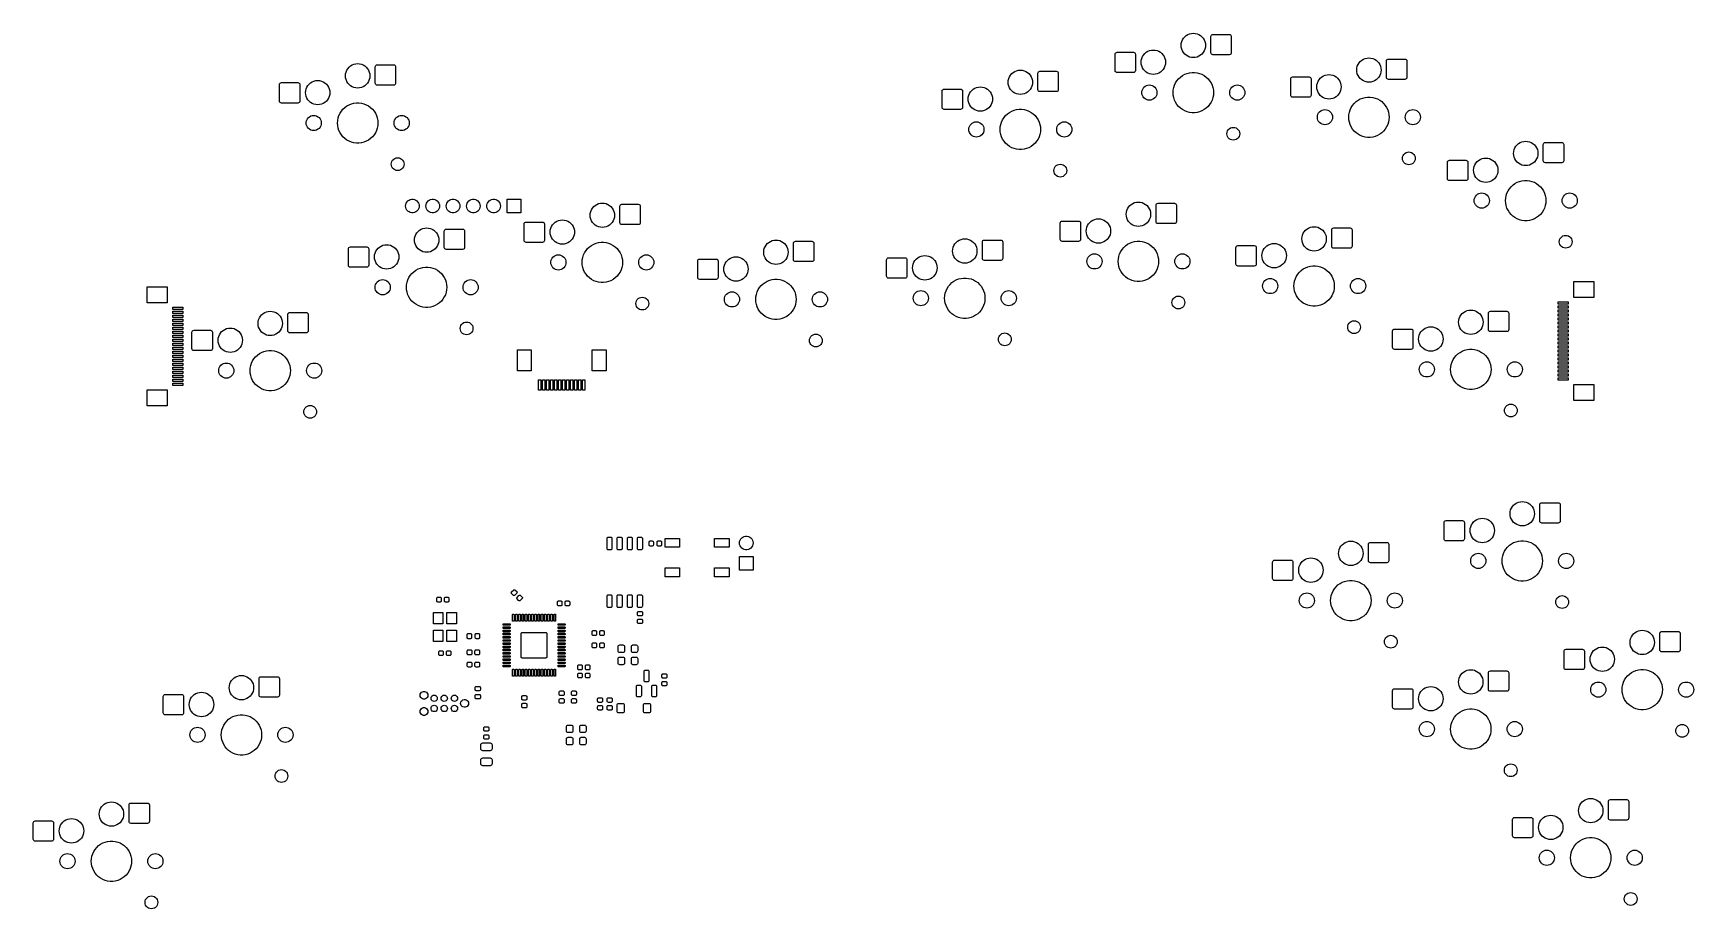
# Model space of a CAD drawing. Extents: x 51 to 259, y -147 to -37.
import ezdxf

# ---------------------------------------------------------------- set-up
doc = ezdxf.new("R2010")
doc.units = 0
doc.layers.add('BLACK', color=7, linetype='CONTINUOUS')

msp = doc.modelspace()

# ---------------------------------------------------------------- linework, layer by layer
at = {"layer": 'BLACK', "linetype": 'CONTINUOUS'}
for p, q in [((195.300326, -37.478153), (195.521411, -37.386577)), ((195.521411, -37.386577), (195.754099, -37.330713)), ((195.754099, -37.330713), (195.992662, -37.311938)), ((195.992662, -37.311938), (196.231225, -37.330713)), ((196.231225, -37.330713), (196.463913, -37.386577)), ((196.463913, -37.386577), (196.684998, -37.478153)), ((190.521411, -39.486577), (190.754099, -39.430713)), ((190.754099, -39.430713), (190.992662, -39.411938)), ((190.992662, -39.411938), (191.231225, -39.430713)), ((191.231225, -39.430713), (191.463913, -39.486577)), ((194.467662, -38.836938), (194.486437, -38.598375)), ((194.486437, -39.075501), (194.467662, -38.836938)), ((194.486437, -38.598375), (194.542301, -38.365687)), ((194.542301, -39.308189), (194.486437, -39.075501)), ((194.542301, -38.365687), (194.633877, -38.144602)), ((194.633877, -39.529274), (194.542301, -39.308189)), ((194.633877, -38.144602), (194.758911, -37.940565)), ((194.758911, -37.940565), (194.914324, -37.7586)), ((194.914324, -37.7586), (195.096289, -37.603187)), ((195.096289, -37.603187), (195.300326, -37.478153)), ((196.684998, -37.478153), (196.889035, -37.603187)), ((196.889035, -37.603187), (197.071, -37.7586)), ((197.071, -37.7586), (197.226413, -37.940565)), ((197.226413, -37.940565), (197.351447, -38.144602)), ((197.351447, -38.144602), (197.443023, -38.365687)), ((197.443023, -39.308189), (197.351447, -39.529274)), ((197.443023, -38.365687), (197.498887, -38.598375)), ((197.498887, -39.075501), (197.443023, -39.308189)), ((197.498887, -38.598375), (197.517662, -38.836938)), ((197.517662, -38.836938), (197.498887, -39.075501)), ((198.192662, -37.716938), (198.212073, -37.619354)), ((198.192662, -39.756938), (198.192662, -37.716938)), ((198.212073, -37.619354), (198.26735, -37.536626)), ((198.26735, -37.536626), (198.350078, -37.481349)), ((198.350078, -37.481349), (198.447662, -37.461938)), ((198.447662, -37.461938), (200.487662, -37.461938)), ((200.487662, -37.461938), (200.585246, -37.481349)), ((200.585246, -37.481349), (200.667974, -37.536626)), ((200.667974, -37.536626), (200.723251, -37.619354)), ((200.723251, -37.619354), (200.742662, -37.716938)), ((200.742662, -37.716938), (200.742662, -39.756938)), ((90.372525, -41.564901), (90.55449, -41.409488)), ((90.55449, -41.409488), (90.758527, -41.284454)), ((90.758527, -41.284454), (90.979612, -41.192878)), ((90.979612, -41.192878), (91.2123, -41.137014)), ((91.2123, -41.137014), (91.450863, -41.118239)), ((91.450863, -41.118239), (91.689426, -41.137014)), ((91.689426, -41.137014), (91.922114, -41.192878)), ((91.922114, -41.192878), (92.143199, -41.284454)), ((92.143199, -41.284454), (92.347236, -41.409488)), ((92.347236, -41.409488), (92.529201, -41.564901)), ((93.650863, -41.523239), (93.670274, -41.425655)), ((93.650863, -43.563239), (93.650863, -41.523239)), ((93.670274, -41.425655), (93.725551, -41.342927)), ((93.725551, -41.342927), (93.808279, -41.28765)), ((93.808279, -41.28765), (93.905863, -41.268239)), ((93.905863, -41.268239), (95.945863, -41.268239)), ((95.945863, -41.268239), (96.043447, -41.28765)), ((96.043447, -41.28765), (96.126175, -41.342927)), ((96.126175, -41.342927), (96.181452, -41.425655)), ((96.181452, -41.425655), (96.200863, -41.523239)), ((96.200863, -41.523239), (96.200863, -43.563239)), ((186.205356, -39.942453), (186.224767, -39.844869)), ((186.205356, -41.982453), (186.205356, -39.942453)), ((186.224767, -39.844869), (186.280044, -39.762141)), ((186.280044, -39.762141), (186.362772, -39.706864)), ((186.362772, -39.706864), (186.460356, -39.687453)), ((186.460356, -39.687453), (188.500356, -39.687453)), ((188.500356, -39.687453), (188.59794, -39.706864)), ((188.59794, -39.706864), (188.680668, -39.762141)), ((188.680668, -39.762141), (188.735945, -39.844869)), ((188.735945, -39.844869), (188.755356, -39.942453)), ((188.755356, -39.942453), (188.755356, -41.982453)), ((189.467662, -40.936938), (189.486437, -40.698375)), ((189.486437, -41.175501), (189.467662, -40.936938)), ((189.486437, -40.698375), (189.542301, -40.465687)), ((189.542301, -41.408189), (189.486437, -41.175501)), ((189.542301, -40.465687), (189.633877, -40.244602)), ((189.633877, -41.629274), (189.542301, -41.408189)), ((189.633877, -40.244602), (189.758911, -40.040565)), ((189.758911, -40.040565), (189.914324, -39.8586)), ((189.914324, -39.8586), (190.096289, -39.703187)), ((190.096289, -39.703187), (190.300326, -39.578153)), ((190.300326, -39.578153), (190.521411, -39.486577)), ((191.463913, -39.486577), (191.684998, -39.578153)), ((191.684998, -39.578153), (191.889035, -39.703187)), ((191.889035, -39.703187), (192.071, -39.8586)), ((192.071, -39.8586), (192.226413, -40.040565)), ((192.226413, -40.040565), (192.351447, -40.244602)), ((192.351447, -40.244602), (192.443023, -40.465687)), ((192.443023, -41.408189), (192.351447, -41.629274)), ((192.443023, -40.465687), (192.498887, -40.698375)), ((192.498887, -41.175501), (192.443023, -41.408189)), ((192.498887, -40.698375), (192.517662, -40.936938)), ((192.517662, -40.936938), (192.498887, -41.175501)), ((194.758911, -39.733311), (194.633877, -39.529274)), ((194.914324, -39.915276), (194.758911, -39.733311)), ((195.096289, -40.070689), (194.914324, -39.915276)), ((195.300326, -40.195723), (195.096289, -40.070689)), ((195.521411, -40.287299), (195.300326, -40.195723)), ((195.754099, -40.343163), (195.521411, -40.287299)), ((195.992662, -40.361938), (195.754099, -40.343163)), ((196.231225, -40.343163), (195.992662, -40.361938)), ((196.463913, -40.287299), (196.231225, -40.343163)), ((196.684998, -40.195723), (196.463913, -40.287299)), ((196.889035, -40.070689), (196.684998, -40.195723)), ((197.071, -39.915276), (196.889035, -40.070689)), ((197.226413, -39.733311), (197.071, -39.915276)), ((197.351447, -39.529274), (197.226413, -39.733311)), ((198.212073, -39.854522), (198.192662, -39.756938)), ((198.26735, -39.93725), (198.212073, -39.854522)), ((198.350078, -39.992527), (198.26735, -39.93725)), ((198.447662, -40.011938), (198.350078, -39.992527)), ((200.487662, -40.011938), (198.447662, -40.011938)), ((200.585246, -39.992527), (200.487662, -40.011938)), ((200.667974, -39.93725), (200.585246, -39.992527)), ((200.723251, -39.854522), (200.667974, -39.93725)), ((200.742662, -39.756938), (200.723251, -39.854522)), ((216.454758, -41.680301), (216.510622, -41.447613)), ((216.510622, -41.447613), (216.602198, -41.226528)), ((216.602198, -41.226528), (216.727232, -41.022491)), ((216.727232, -41.022491), (216.882645, -40.840526)), ((216.882645, -40.840526), (217.06461, -40.685113)), ((217.06461, -40.685113), (217.268647, -40.560079)), ((217.268647, -40.560079), (217.489732, -40.468503)), ((217.489732, -40.468503), (217.72242, -40.412639)), ((217.72242, -40.412639), (217.960983, -40.393864)), ((217.960983, -40.393864), (218.199546, -40.412639)), ((218.199546, -40.412639), (218.432234, -40.468503)), ((218.432234, -40.468503), (218.653319, -40.560079)), ((218.653319, -40.560079), (218.857356, -40.685113)), ((218.857356, -40.685113), (219.039321, -40.840526)), ((219.039321, -40.840526), (219.194734, -41.022491)), ((219.194734, -41.022491), (219.319768, -41.226528)), ((219.319768, -41.226528), (219.411344, -41.447613)), ((219.411344, -41.447613), (219.467208, -41.680301)), ((220.160983, -40.798864), (220.180394, -40.70128)), ((220.160983, -42.838864), (220.160983, -40.798864)), ((220.180394, -40.70128), (220.235671, -40.618552)), ((220.235671, -40.618552), (220.318399, -40.563275)), ((220.318399, -40.563275), (220.415983, -40.543864)), ((220.415983, -40.543864), (222.455983, -40.543864)), ((222.455983, -40.543864), (222.553567, -40.563275)), ((222.553567, -40.563275), (222.636295, -40.618552)), ((222.636295, -40.618552), (222.691572, -40.70128)), ((222.691572, -40.70128), (222.710983, -40.798864)), ((222.710983, -40.798864), (222.710983, -42.838864)), ((81.682968, -43.65117), (81.738245, -43.568442)), ((81.738245, -43.568442), (81.820973, -43.513165)), ((81.820973, -43.513165), (81.918557, -43.493754)), ((81.918557, -43.493754), (83.958557, -43.493754)), ((83.958557, -43.493754), (84.056141, -43.513165)), ((84.056141, -43.513165), (84.138869, -43.568442)), ((84.138869, -43.568442), (84.194146, -43.65117)), ((85.372525, -43.664901), (85.55449, -43.509488)), ((85.55449, -43.509488), (85.758527, -43.384454)), ((85.758527, -43.384454), (85.979612, -43.292878)), ((85.979612, -43.292878), (86.2123, -43.237014)), ((86.2123, -43.237014), (86.450863, -43.218239)), ((86.450863, -43.218239), (86.689426, -43.237014)), ((86.689426, -43.237014), (86.922114, -43.292878)), ((86.922114, -43.292878), (87.143199, -43.384454)), ((87.143199, -43.384454), (87.347236, -43.509488)), ((87.347236, -43.509488), (87.529201, -43.664901)), ((89.925863, -42.643239), (89.944638, -42.404676)), ((89.944638, -42.881802), (89.925863, -42.643239)), ((89.944638, -42.404676), (90.000502, -42.171988)), ((90.000502, -43.11449), (89.944638, -42.881802)), ((90.000502, -42.171988), (90.092078, -41.950903)), ((90.092078, -43.335575), (90.000502, -43.11449)), ((90.092078, -41.950903), (90.217112, -41.746866)), ((90.217112, -43.539612), (90.092078, -43.335575)), ((90.217112, -41.746866), (90.372525, -41.564901)), ((90.372525, -43.721577), (90.217112, -43.539612)), ((92.529201, -41.564901), (92.684614, -41.746866)), ((92.684614, -43.539612), (92.529201, -43.721577)), ((92.684614, -41.746866), (92.809648, -41.950903)), ((92.809648, -43.335575), (92.684614, -43.539612)), ((92.809648, -41.950903), (92.901224, -42.171988)), ((92.901224, -43.11449), (92.809648, -43.335575)), ((92.901224, -42.171988), (92.957088, -42.404676)), ((92.957088, -42.881802), (92.901224, -43.11449)), ((92.957088, -42.404676), (92.975863, -42.643239)), ((92.975863, -42.643239), (92.957088, -42.881802)), ((93.670274, -43.660823), (93.650863, -43.563239)), ((96.200863, -43.563239), (96.181452, -43.660823)), ((172.82701, -43.44818), (172.845785, -43.209617)), ((172.845785, -43.686743), (172.82701, -43.44818)), ((172.845785, -43.209617), (172.901649, -42.976929)), ((172.901649, -42.976929), (172.993225, -42.755844)), ((172.993225, -42.755844), (173.118259, -42.551807)), ((173.118259, -42.551807), (173.273672, -42.369842)), ((173.273672, -42.369842), (173.455637, -42.214429)), ((173.455637, -42.214429), (173.659674, -42.089395)), ((173.659674, -42.089395), (173.880759, -41.997819)), ((173.880759, -41.997819), (174.113447, -41.941955)), ((174.113447, -41.941955), (174.35201, -41.92318)), ((174.35201, -41.92318), (174.590573, -41.941955)), ((174.590573, -41.941955), (174.823261, -41.997819)), ((174.823261, -41.997819), (175.044346, -42.089395)), ((175.044346, -42.089395), (175.248383, -42.214429)), ((175.248383, -42.214429), (175.430348, -42.369842)), ((175.430348, -42.369842), (175.585761, -42.551807)), ((175.585761, -42.551807), (175.710795, -42.755844)), ((175.710795, -42.755844), (175.802371, -42.976929)), ((175.802371, -42.976929), (175.858235, -43.209617)), ((175.858235, -43.209617), (175.87701, -43.44818)), ((175.87701, -43.44818), (175.858235, -43.686743)), ((176.55201, -42.32818), (176.571421, -42.230596)), ((176.55201, -44.36818), (176.55201, -42.32818)), ((176.571421, -42.230596), (176.626698, -42.147868)), ((176.626698, -42.147868), (176.709426, -42.092591)), ((176.709426, -42.092591), (176.80701, -42.07318)), ((176.80701, -42.07318), (178.84701, -42.07318)), ((178.84701, -42.07318), (178.944594, -42.092591)), ((178.944594, -42.092591), (179.027322, -42.147868)), ((179.027322, -42.147868), (179.082599, -42.230596)), ((179.082599, -42.230596), (179.10201, -42.32818)), ((179.10201, -42.32818), (179.10201, -44.36818)), ((186.224767, -42.080037), (186.205356, -41.982453)), ((186.280044, -42.162765), (186.224767, -42.080037)), ((186.362772, -42.218042), (186.280044, -42.162765)), ((186.460356, -42.237453), (186.362772, -42.218042)), ((188.500356, -42.237453), (186.460356, -42.237453)), ((188.59794, -42.218042), (188.500356, -42.237453)), ((188.680668, -42.162765), (188.59794, -42.218042)), ((188.735945, -42.080037), (188.680668, -42.162765)), ((188.755356, -41.982453), (188.735945, -42.080037)), ((189.758911, -41.833311), (189.633877, -41.629274)), ((189.914324, -42.015276), (189.758911, -41.833311)), ((190.096289, -42.170689), (189.914324, -42.015276)), ((190.300326, -42.295723), (190.096289, -42.170689)), ((190.521411, -42.387299), (190.300326, -42.295723)), ((190.754099, -42.443163), (190.521411, -42.387299)), ((190.992662, -42.461938), (190.754099, -42.443163)), ((191.231225, -42.443163), (190.992662, -42.461938)), ((191.463913, -42.387299), (191.231225, -42.443163)), ((191.684998, -42.295723), (191.463913, -42.387299)), ((191.889035, -42.170689), (191.684998, -42.295723)), ((192.071, -42.015276), (191.889035, -42.170689)), ((192.226413, -41.833311), (192.071, -42.015276)), ((192.351447, -41.629274), (192.226413, -41.833311)), ((193.644976, -43.807424), (193.779988, -43.52051)), ((193.779988, -43.52051), (193.949894, -43.25278)), ((193.949894, -43.25278), (194.152016, -43.008457)), ((194.152016, -43.008457), (194.383166, -42.791392)), ((194.383166, -42.791392), (194.639699, -42.60501)), ((194.639699, -42.60501), (194.917569, -42.45225)), ((194.917569, -42.45225), (195.212394, -42.33552)), ((195.212394, -42.33552), (195.519524, -42.256663)), ((195.519524, -42.256663), (195.834116, -42.216921)), ((195.834116, -42.216921), (196.151208, -42.216921)), ((196.151208, -42.216921), (196.4658, -42.256663)), ((196.4658, -42.256663), (196.77293, -42.33552)), ((196.77293, -42.33552), (197.067755, -42.45225)), ((197.067755, -42.45225), (197.345625, -42.60501)), ((197.345625, -42.60501), (197.602158, -42.791392)), ((197.602158, -42.791392), (197.833308, -43.008457)), ((197.833308, -43.008457), (198.03543, -43.25278)), ((198.03543, -43.25278), (198.205336, -43.52051)), ((198.205336, -43.52051), (198.340348, -43.807424)), ((208.173677, -43.024379), (208.193088, -42.926795)), ((208.173677, -45.064379), (208.173677, -43.024379)), ((208.193088, -42.926795), (208.248365, -42.844067)), ((208.248365, -42.844067), (208.331093, -42.78879)), ((208.331093, -42.78879), (208.428677, -42.769379)), ((208.428677, -42.769379), (210.468677, -42.769379)), ((210.468677, -42.769379), (210.566261, -42.78879)), ((210.566261, -42.78879), (210.648989, -42.844067)), ((210.648989, -42.844067), (210.704266, -42.926795)), ((210.704266, -42.926795), (210.723677, -43.024379)), ((210.723677, -43.024379), (210.723677, -45.064379)), ((211.454758, -43.780301), (211.510622, -43.547613)), ((211.510622, -43.547613), (211.602198, -43.326528)), ((211.602198, -43.326528), (211.727232, -43.122491)), ((211.727232, -43.122491), (211.882645, -42.940526)), ((211.882645, -42.940526), (212.06461, -42.785113)), ((212.06461, -42.785113), (212.268647, -42.660079)), ((212.268647, -42.660079), (212.489732, -42.568503)), ((212.489732, -42.568503), (212.72242, -42.512639)), ((212.72242, -42.512639), (212.960983, -42.493864)), ((212.960983, -42.493864), (213.199546, -42.512639)), ((213.199546, -42.512639), (213.432234, -42.568503)), ((213.432234, -42.568503), (213.653319, -42.660079)), ((213.653319, -42.660079), (213.857356, -42.785113)), ((213.857356, -42.785113), (214.039321, -42.940526)), ((214.039321, -42.940526), (214.194734, -43.122491)), ((214.194734, -43.122491), (214.319768, -43.326528)), ((214.319768, -43.326528), (214.411344, -43.547613)), ((214.411344, -43.547613), (214.467208, -43.780301)), ((216.435983, -41.918864), (216.454758, -41.680301)), ((216.454758, -42.157427), (216.435983, -41.918864)), ((216.510622, -42.390115), (216.454758, -42.157427)), ((216.602198, -42.6112), (216.510622, -42.390115)), ((216.727232, -42.815237), (216.602198, -42.6112)), ((216.882645, -42.997202), (216.727232, -42.815237)), ((217.06461, -43.152615), (216.882645, -42.997202)), ((217.268647, -43.277649), (217.06461, -43.152615)), ((217.489732, -43.369225), (217.268647, -43.277649)), ((217.72242, -43.425089), (217.489732, -43.369225)), ((217.960983, -43.443864), (217.72242, -43.425089)), ((218.199546, -43.425089), (217.960983, -43.443864)), ((218.432234, -43.369225), (218.199546, -43.425089)), ((218.653319, -43.277649), (218.432234, -43.369225)), ((218.857356, -43.152615), (218.653319, -43.277649)), ((219.039321, -42.997202), (218.857356, -43.152615)), ((219.194734, -42.815237), (219.039321, -42.997202)), ((219.319768, -42.6112), (219.194734, -42.815237)), ((219.411344, -42.390115), (219.319768, -42.6112)), ((219.467208, -42.157427), (219.411344, -42.390115)), ((219.467208, -41.680301), (219.485983, -41.918864)), ((219.485983, -41.918864), (219.467208, -42.157427)), ((220.180394, -42.936448), (220.160983, -42.838864)), ((220.235671, -43.019176), (220.180394, -42.936448)), ((220.318399, -43.074453), (220.235671, -43.019176)), ((220.415983, -43.093864), (220.318399, -43.074453)), ((222.455983, -43.093864), (220.415983, -43.093864)), ((222.553567, -43.074453), (222.455983, -43.093864)), ((222.636295, -43.019176), (222.553567, -43.074453)), ((222.691572, -42.936448), (222.636295, -43.019176)), ((222.710983, -42.838864), (222.691572, -42.936448)), ((81.663557, -43.748754), (81.682968, -43.65117)), ((81.663557, -45.788754), (81.663557, -43.748754)), ((84.194146, -43.65117), (84.213557, -43.748754)), ((84.213557, -43.748754), (84.213557, -45.788754)), ((84.925863, -44.743239), (84.944638, -44.504676)), ((84.944638, -44.981802), (84.925863, -44.743239)), ((84.944638, -44.504676), (85.000502, -44.271988)), ((85.000502, -45.21449), (84.944638, -44.981802)), ((85.000502, -44.271988), (85.092078, -44.050903)), ((85.092078, -45.435575), (85.000502, -45.21449)), ((85.092078, -44.050903), (85.217112, -43.846866)), ((85.217112, -45.639612), (85.092078, -45.435575)), ((85.217112, -43.846866), (85.372525, -43.664901)), ((85.372525, -45.821577), (85.217112, -45.639612)), ((87.529201, -43.664901), (87.684614, -43.846866)), ((87.684614, -45.639612), (87.529201, -45.821577)), ((87.684614, -43.846866), (87.809648, -44.050903)), ((87.809648, -45.435575), (87.684614, -45.639612)), ((87.809648, -44.050903), (87.901224, -44.271988)), ((87.901224, -45.21449), (87.809648, -45.435575)), ((87.901224, -44.271988), (87.957088, -44.504676)), ((87.957088, -44.981802), (87.901224, -45.21449)), ((87.957088, -44.504676), (87.975863, -44.743239)), ((87.975863, -44.743239), (87.957088, -44.981802)), ((90.55449, -43.87699), (90.372525, -43.721577)), ((90.758527, -44.002024), (90.55449, -43.87699)), ((90.979612, -44.0936), (90.758527, -44.002024)), ((91.2123, -44.149464), (90.979612, -44.0936)), ((91.450863, -44.168239), (91.2123, -44.149464)), ((91.689426, -44.149464), (91.450863, -44.168239)), ((91.922114, -44.0936), (91.689426, -44.149464)), ((92.143199, -44.002024), (91.922114, -44.0936)), ((92.347236, -43.87699), (92.143199, -44.002024)), ((92.529201, -43.721577), (92.347236, -43.87699)), ((93.725551, -43.743551), (93.670274, -43.660823)), ((93.808279, -43.798828), (93.725551, -43.743551)), ((93.905863, -43.818239), (93.808279, -43.798828)), ((95.945863, -43.818239), (93.905863, -43.818239)), ((96.043447, -43.798828), (95.945863, -43.818239)), ((96.126175, -43.743551), (96.043447, -43.798828)), ((96.181452, -43.660823), (96.126175, -43.743551)), ((164.564704, -44.553695), (164.584115, -44.456111)), ((164.564704, -46.593695), (164.564704, -44.553695)), ((164.584115, -44.456111), (164.639392, -44.373383)), ((164.639392, -44.373383), (164.72212, -44.318106)), ((164.72212, -44.318106), (164.819704, -44.298695)), ((164.819704, -44.298695), (166.859704, -44.298695)), ((166.859704, -44.298695), (166.957288, -44.318106)), ((166.957288, -44.318106), (167.040016, -44.373383)), ((167.040016, -44.373383), (167.095293, -44.456111)), ((167.095293, -44.456111), (167.114704, -44.553695)), ((167.114704, -44.553695), (167.114704, -46.593695)), ((167.82701, -45.54818), (167.845785, -45.309617)), ((167.845785, -45.786743), (167.82701, -45.54818)), ((167.845785, -45.309617), (167.901649, -45.076929)), ((167.901649, -45.076929), (167.993225, -44.855844)), ((167.993225, -44.855844), (168.118259, -44.651807)), ((168.118259, -44.651807), (168.273672, -44.469842)), ((168.273672, -44.469842), (168.455637, -44.314429)), ((168.455637, -44.314429), (168.659674, -44.189395)), ((168.659674, -44.189395), (168.880759, -44.097819)), ((168.880759, -44.097819), (169.113447, -44.041955)), ((169.113447, -44.041955), (169.35201, -44.02318)), ((169.35201, -44.02318), (169.590573, -44.041955)), ((169.590573, -44.041955), (169.823261, -44.097819)), ((169.823261, -44.097819), (170.044346, -44.189395)), ((170.044346, -44.189395), (170.248383, -44.314429)), ((170.248383, -44.314429), (170.430348, -44.469842)), ((170.430348, -44.469842), (170.585761, -44.651807)), ((170.585761, -44.651807), (170.710795, -44.855844)), ((170.710795, -44.855844), (170.802371, -45.076929)), ((170.802371, -45.076929), (170.858235, -45.309617)), ((170.858235, -45.309617), (170.87701, -45.54818)), ((170.87701, -45.54818), (170.858235, -45.786743)), ((172.901649, -43.919431), (172.845785, -43.686743)), ((172.993225, -44.140516), (172.901649, -43.919431)), ((173.118259, -44.344553), (172.993225, -44.140516)), ((173.273672, -44.526518), (173.118259, -44.344553)), ((173.455637, -44.681931), (173.273672, -44.526518)), ((173.659674, -44.806965), (173.455637, -44.681931)), ((173.880759, -44.898541), (173.659674, -44.806965)), ((174.113447, -44.954405), (173.880759, -44.898541)), ((174.35201, -44.97318), (174.113447, -44.954405)), ((174.590573, -44.954405), (174.35201, -44.97318)), ((174.823261, -44.898541), (174.590573, -44.954405)), ((175.044346, -44.806965), (174.823261, -44.898541)), ((175.248383, -44.681931), (175.044346, -44.806965)), ((175.430348, -44.526518), (175.248383, -44.681931)), ((175.585761, -44.344553), (175.430348, -44.526518)), ((175.710795, -44.140516), (175.585761, -44.344553)), ((175.802371, -43.919431), (175.710795, -44.140516)), ((175.858235, -43.686743), (175.802371, -43.919431)), ((176.571421, -44.465764), (176.55201, -44.36818)), ((176.626698, -44.548492), (176.571421, -44.465764)), ((176.709426, -44.603769), (176.626698, -44.548492)), ((176.80701, -44.62318), (176.709426, -44.603769)), ((178.84701, -44.62318), (176.80701, -44.62318)), ((178.944594, -44.603769), (178.84701, -44.62318)), ((179.027322, -44.548492), (178.944594, -44.603769)), ((179.082599, -44.465764), (179.027322, -44.548492)), ((179.10201, -44.36818), (179.082599, -44.465764)), ((189.542662, -44.736938), (189.560916, -44.551602)), ((189.560916, -44.922274), (189.542662, -44.736938)), ((189.560916, -44.551602), (189.614976, -44.373389)), ((189.614976, -45.100487), (189.560916, -44.922274)), ((189.614976, -44.373389), (189.702766, -44.209146)), ((189.702766, -45.26473), (189.614976, -45.100487)), ((189.702766, -44.209146), (189.820911, -44.065187)), ((189.820911, -45.408689), (189.702766, -45.26473)), ((189.820911, -44.065187), (189.96487, -43.947042)), ((189.96487, -45.526834), (189.820911, -45.408689)), ((189.96487, -43.947042), (190.129113, -43.859252)), ((190.129113, -45.614624), (189.96487, -45.526834)), ((190.129113, -43.859252), (190.307326, -43.805192)), ((190.307326, -45.668684), (190.129113, -45.614624)), ((190.307326, -43.805192), (190.492662, -43.786938)), ((190.492662, -45.686938), (190.307326, -45.668684)), ((190.492662, -43.786938), (190.677998, -43.805192)), ((190.677998, -45.668684), (190.492662, -45.686938)), ((190.677998, -43.805192), (190.856211, -43.859252)), ((190.856211, -45.614624), (190.677998, -45.668684)), ((190.856211, -43.859252), (191.020454, -43.947042)), ((191.020454, -45.526834), (190.856211, -45.614624)), ((191.020454, -43.947042), (191.164413, -44.065187)), ((191.164413, -45.408689), (191.020454, -45.526834)), ((191.164413, -44.065187), (191.282558, -44.209146)), ((191.282558, -45.26473), (191.164413, -45.408689)), ((191.282558, -44.209146), (191.370348, -44.373389)), ((191.370348, -45.100487), (191.282558, -45.26473)), ((191.370348, -44.373389), (191.424408, -44.551602)), ((191.424408, -44.922274), (191.370348, -45.100487)), ((191.424408, -44.551602), (191.442662, -44.736938)), ((191.442662, -44.736938), (191.424408, -44.922274)), ((193.467662, -44.736938), (193.487572, -44.420472)), ((193.487572, -45.053404), (193.467662, -44.736938)), ((193.487572, -44.420472), (193.54699, -44.108996)), ((193.54699, -45.36488), (193.487572, -45.053404)), ((193.54699, -44.108996), (193.644976, -43.807424)), ((193.644976, -45.666452), (193.54699, -45.36488)), ((193.779988, -45.953366), (193.644976, -45.666452)), ((198.340348, -45.666452), (198.205336, -45.953366)), ((198.340348, -43.807424), (198.438334, -44.108996)), ((198.438334, -45.36488), (198.340348, -45.666452)), ((198.438334, -44.108996), (198.497752, -44.420472)), ((198.497752, -45.053404), (198.438334, -45.36488)), ((198.497752, -44.420472), (198.517662, -44.736938)), ((198.517662, -44.736938), (198.497752, -45.053404)), ((200.542662, -44.736938), (200.560916, -44.551602)), ((200.560916, -44.922274), (200.542662, -44.736938)), ((200.560916, -44.551602), (200.614976, -44.373389)), ((200.614976, -45.100487), (200.560916, -44.922274)), ((200.614976, -44.373389), (200.702766, -44.209146)), ((200.702766, -45.26473), (200.614976, -45.100487)), ((200.702766, -44.209146), (200.820911, -44.065187)), ((200.820911, -45.408689), (200.702766, -45.26473)), ((200.820911, -44.065187), (200.96487, -43.947042)), ((200.96487, -45.526834), (200.820911, -45.408689)), ((200.96487, -43.947042), (201.129113, -43.859252)), ((201.129113, -45.614624), (200.96487, -45.526834)), ((201.129113, -43.859252), (201.307326, -43.805192)), ((201.307326, -45.668684), (201.129113, -45.614624)), ((201.307326, -43.805192), (201.492662, -43.786938)), ((201.492662, -45.686938), (201.307326, -45.668684)), ((201.492662, -43.786938), (201.677998, -43.805192)), ((201.677998, -45.668684), (201.492662, -45.686938)), ((201.677998, -43.805192), (201.856211, -43.859252)), ((201.856211, -45.614624), (201.677998, -45.668684)), ((201.856211, -43.859252), (202.020454, -43.947042)), ((202.020454, -45.526834), (201.856211, -45.614624)), ((202.020454, -43.947042), (202.164413, -44.065187)), ((202.164413, -45.408689), (202.020454, -45.526834)), ((202.164413, -44.065187), (202.282558, -44.209146)), ((202.282558, -45.26473), (202.164413, -45.408689)), ((202.282558, -44.209146), (202.370348, -44.373389)), ((202.370348, -45.100487), (202.282558, -45.26473)), ((202.370348, -44.373389), (202.424408, -44.551602)), ((202.424408, -44.922274), (202.370348, -45.100487)), ((202.424408, -44.551602), (202.442662, -44.736938)), ((202.442662, -44.736938), (202.424408, -44.922274)), ((208.193088, -45.161963), (208.173677, -45.064379)), ((208.248365, -45.244691), (208.193088, -45.161963)), ((208.331093, -45.299968), (208.248365, -45.244691)), ((208.428677, -45.319379), (208.331093, -45.299968)), ((210.468677, -45.319379), (208.428677, -45.319379)), ((210.566261, -45.299968), (210.468677, -45.319379)), ((210.648989, -45.244691), (210.566261, -45.299968)), ((210.704266, -45.161963), (210.648989, -45.244691)), ((210.723677, -45.064379), (210.704266, -45.161963)), ((211.435983, -44.018864), (211.454758, -43.780301)), ((211.454758, -44.257427), (211.435983, -44.018864)), ((211.510622, -44.490115), (211.454758, -44.257427)), ((211.602198, -44.7112), (211.510622, -44.490115)), ((211.727232, -44.915237), (211.602198, -44.7112)), ((211.882645, -45.097202), (211.727232, -44.915237)), ((212.06461, -45.252615), (211.882645, -45.097202)), ((212.268647, -45.377649), (212.06461, -45.252615)), ((212.489732, -45.469225), (212.268647, -45.377649)), ((212.72242, -45.525089), (212.489732, -45.469225)), ((212.960983, -45.543864), (212.72242, -45.525089)), ((213.199546, -45.525089), (212.960983, -45.543864)), ((213.432234, -45.469225), (213.199546, -45.525089)), ((213.653319, -45.377649), (213.432234, -45.469225)), ((213.857356, -45.252615), (213.653319, -45.377649)), ((214.039321, -45.097202), (213.857356, -45.252615)), ((214.194734, -44.915237), (214.039321, -45.097202)), ((214.319768, -44.7112), (214.194734, -44.915237)), ((214.411344, -44.490115), (214.319768, -44.7112)), ((214.467208, -44.257427), (214.411344, -44.490115)), ((214.467208, -43.780301), (214.485983, -44.018864)), ((214.485983, -44.018864), (214.467208, -44.257427)), ((216.351487, -45.873318), (216.60802, -45.686936)), ((216.60802, -45.686936), (216.88589, -45.534176)), ((216.88589, -45.534176), (217.180715, -45.417446)), ((217.180715, -45.417446), (217.487845, -45.338589)), ((217.487845, -45.338589), (217.802437, -45.298847)), ((217.802437, -45.298847), (218.119529, -45.298847)), ((218.119529, -45.298847), (218.434121, -45.338589)), ((218.434121, -45.338589), (218.741251, -45.417446)), ((218.741251, -45.417446), (219.036076, -45.534176)), ((219.036076, -45.534176), (219.313946, -45.686936)), ((219.313946, -45.686936), (219.570479, -45.873318)), ((81.682968, -45.886338), (81.663557, -45.788754)), ((81.738245, -45.969066), (81.682968, -45.886338)), ((81.820973, -46.024343), (81.738245, -45.969066)), ((81.918557, -46.043754), (81.820973, -46.024343)), ((83.958557, -46.043754), (81.918557, -46.043754)), ((84.056141, -46.024343), (83.958557, -46.043754)), ((84.138869, -45.969066), (84.056141, -46.024343)), ((84.194146, -45.886338), (84.138869, -45.969066)), ((84.213557, -45.788754), (84.194146, -45.886338)), ((85.279112, -47.871488), (85.423071, -47.753343)), ((85.55449, -45.97699), (85.372525, -45.821577)), ((85.423071, -47.753343), (85.587314, -47.665553)), ((85.758527, -46.102024), (85.55449, -45.97699)), ((85.587314, -47.665553), (85.765527, -47.611493)), ((85.979612, -46.1936), (85.758527, -46.102024)), ((85.765527, -47.611493), (85.950863, -47.593239)), ((85.950863, -47.593239), (86.136199, -47.611493)), ((86.2123, -46.249464), (85.979612, -46.1936)), ((86.136199, -47.611493), (86.314412, -47.665553)), ((86.450863, -46.268239), (86.2123, -46.249464)), ((86.314412, -47.665553), (86.478655, -47.753343)), ((86.689426, -46.249464), (86.450863, -46.268239)), ((86.478655, -47.753343), (86.622614, -47.871488)), ((86.922114, -46.1936), (86.689426, -46.249464)), ((87.143199, -46.102024), (86.922114, -46.1936)), ((87.347236, -45.97699), (87.143199, -46.102024)), ((87.529201, -45.821577), (87.347236, -45.97699)), ((89.005191, -47.915297), (89.103177, -47.613725)), ((89.103177, -47.613725), (89.238189, -47.326811)), ((89.238189, -47.326811), (89.408095, -47.059081)), ((89.408095, -47.059081), (89.610217, -46.814758)), ((89.610217, -46.814758), (89.841367, -46.597693)), ((89.841367, -46.597693), (90.0979, -46.411311)), ((90.0979, -46.411311), (90.37577, -46.258551)), ((90.37577, -46.258551), (90.670595, -46.141821)), ((90.670595, -46.141821), (90.977725, -46.062964)), ((90.977725, -46.062964), (91.292317, -46.023222)), ((91.292317, -46.023222), (91.609409, -46.023222)), ((91.609409, -46.023222), (91.924001, -46.062964)), ((91.924001, -46.062964), (92.231131, -46.141821)), ((92.231131, -46.141821), (92.525956, -46.258551)), ((92.525956, -46.258551), (92.803826, -46.411311)), ((92.803826, -46.411311), (93.060359, -46.597693)), ((93.060359, -46.597693), (93.291509, -46.814758)), ((93.291509, -46.814758), (93.493631, -47.059081)), ((93.493631, -47.059081), (93.663537, -47.326811)), ((93.663537, -47.326811), (93.798549, -47.613725)), ((93.798549, -47.613725), (93.896535, -47.915297)), ((96.279112, -47.871488), (96.423071, -47.753343)), ((96.423071, -47.753343), (96.587314, -47.665553)), ((96.587314, -47.665553), (96.765527, -47.611493)), ((96.765527, -47.611493), (96.950863, -47.593239)), ((96.950863, -47.593239), (97.136199, -47.611493)), ((97.136199, -47.611493), (97.314412, -47.665553)), ((97.314412, -47.665553), (97.478655, -47.753343)), ((97.478655, -47.753343), (97.622614, -47.871488)), ((164.584115, -46.691279), (164.564704, -46.593695)), ((164.639392, -46.774007), (164.584115, -46.691279)), ((164.72212, -46.829284), (164.639392, -46.774007)), ((164.819704, -46.848695), (164.72212, -46.829284)), ((166.859704, -46.848695), (164.819704, -46.848695)), ((166.957288, -46.829284), (166.859704, -46.848695)), ((167.040016, -46.774007), (166.957288, -46.829284)), ((167.095293, -46.691279), (167.040016, -46.774007)), ((167.114704, -46.593695), (167.095293, -46.691279)), ((167.901649, -46.019431), (167.845785, -45.786743)), ((167.993225, -46.240516), (167.901649, -46.019431)), ((168.118259, -46.444553), (167.993225, -46.240516)), ((168.273672, -46.626518), (168.118259, -46.444553)), ((168.455637, -46.781931), (168.273672, -46.626518)), ((168.659674, -46.906965), (168.455637, -46.781931)), ((168.880759, -46.998541), (168.659674, -46.906965)), ((169.113447, -47.054405), (168.880759, -46.998541)), ((169.35201, -47.07318), (169.113447, -47.054405)), ((169.590573, -47.054405), (169.35201, -47.07318)), ((169.823261, -46.998541), (169.590573, -47.054405)), ((170.044346, -46.906965), (169.823261, -46.998541)), ((170.248383, -46.781931), (170.044346, -46.906965)), ((170.430348, -46.626518), (170.248383, -46.781931)), ((170.585761, -46.444553), (170.430348, -46.626518)), ((170.710795, -46.240516), (170.585761, -46.444553)), ((170.802371, -46.019431), (170.710795, -46.240516)), ((170.858235, -45.786743), (170.802371, -46.019431)), ((172.309242, -47.864022), (172.511364, -47.619699)), ((172.511364, -47.619699), (172.742514, -47.402634)), ((172.742514, -47.402634), (172.999047, -47.216252)), ((172.999047, -47.216252), (173.276917, -47.063492)), ((173.276917, -47.063492), (173.571742, -46.946762)), ((173.571742, -46.946762), (173.878872, -46.867905)), ((173.878872, -46.867905), (174.193464, -46.828163)), ((174.193464, -46.828163), (174.510556, -46.828163)), ((174.510556, -46.828163), (174.825148, -46.867905)), ((174.825148, -46.867905), (175.132278, -46.946762)), ((175.132278, -46.946762), (175.427103, -47.063492)), ((175.427103, -47.063492), (175.704973, -47.216252)), ((175.704973, -47.216252), (175.961506, -47.402634)), ((175.961506, -47.402634), (176.192656, -47.619699)), ((176.192656, -47.619699), (176.394778, -47.864022)), ((193.949894, -46.221096), (193.779988, -45.953366)), ((194.152016, -46.465419), (193.949894, -46.221096)), ((194.383166, -46.682484), (194.152016, -46.465419)), ((194.639699, -46.868866), (194.383166, -46.682484)), ((194.917569, -47.021626), (194.639699, -46.868866)), ((195.212394, -47.138356), (194.917569, -47.021626)), ((195.519524, -47.217213), (195.212394, -47.138356)), ((195.834116, -47.256955), (195.519524, -47.217213)), ((196.151208, -47.256955), (195.834116, -47.256955)), ((196.4658, -47.217213), (196.151208, -47.256955)), ((196.77293, -47.138356), (196.4658, -47.217213)), ((197.067755, -47.021626), (196.77293, -47.138356)), ((197.345625, -46.868866), (197.067755, -47.021626)), ((197.602158, -46.682484), (197.345625, -46.868866)), ((197.833308, -46.465419), (197.602158, -46.682484)), ((198.03543, -46.221096), (197.833308, -46.465419)), ((198.205336, -45.953366), (198.03543, -46.221096)), ((211.510983, -47.818864), (211.529237, -47.633528)), ((211.529237, -47.633528), (211.583297, -47.455315)), ((211.583297, -47.455315), (211.671087, -47.291072)), ((211.671087, -47.291072), (211.789232, -47.147113)), ((211.789232, -47.147113), (211.933191, -47.028968)), ((211.933191, -47.028968), (212.097434, -46.941178)), ((212.097434, -46.941178), (212.275647, -46.887118)), ((212.275647, -46.887118), (212.460983, -46.868864)), ((212.460983, -46.868864), (212.646319, -46.887118)), ((212.646319, -46.887118), (212.824532, -46.941178)), ((212.824532, -46.941178), (212.988775, -47.028968)), ((212.988775, -47.028968), (213.132734, -47.147113)), ((213.132734, -47.147113), (213.250879, -47.291072)), ((213.250879, -47.291072), (213.338669, -47.455315)), ((213.338669, -47.455315), (213.392729, -47.633528)), ((213.392729, -47.633528), (213.410983, -47.818864)), ((215.435983, -47.818864), (215.455893, -47.502398)), ((215.455893, -47.502398), (215.515311, -47.190922)), ((215.515311, -47.190922), (215.613297, -46.88935)), ((215.613297, -46.88935), (215.748309, -46.602436)), ((215.748309, -46.602436), (215.918215, -46.334706)), ((215.918215, -46.334706), (216.120337, -46.090383)), ((216.120337, -46.090383), (216.351487, -45.873318)), ((219.570479, -45.873318), (219.801629, -46.090383)), ((219.801629, -46.090383), (220.003751, -46.334706)), ((220.003751, -46.334706), (220.173657, -46.602436)), ((220.173657, -46.602436), (220.308669, -46.88935)), ((220.308669, -46.88935), (220.406655, -47.190922)), ((220.406655, -47.190922), (220.466073, -47.502398)), ((220.466073, -47.502398), (220.485983, -47.818864)), ((222.510983, -47.818864), (222.529237, -47.633528)), ((222.529237, -47.633528), (222.583297, -47.455315)), ((222.583297, -47.455315), (222.671087, -47.291072)), ((222.671087, -47.291072), (222.789232, -47.147113)), ((222.789232, -47.147113), (222.933191, -47.028968)), ((222.933191, -47.028968), (223.097434, -46.941178)), ((223.097434, -46.941178), (223.275647, -46.887118)), ((223.275647, -46.887118), (223.460983, -46.868864)), ((223.460983, -46.868864), (223.646319, -46.887118)), ((223.646319, -46.887118), (223.824532, -46.941178)), ((223.824532, -46.941178), (223.988775, -47.028968)), ((223.988775, -47.028968), (224.132734, -47.147113)), ((224.132734, -47.147113), (224.250879, -47.291072)), ((224.250879, -47.291072), (224.338669, -47.455315)), ((224.338669, -47.455315), (224.392729, -47.633528)), ((224.392729, -47.633528), (224.410983, -47.818864)), ((85.000863, -48.543239), (85.019117, -48.357903)), ((85.019117, -48.728575), (85.000863, -48.543239)), ((85.019117, -48.357903), (85.073177, -48.17969)), ((85.073177, -48.906788), (85.019117, -48.728575)), ((85.073177, -48.17969), (85.160967, -48.015447)), ((85.160967, -49.071031), (85.073177, -48.906788)), ((85.160967, -48.015447), (85.279112, -47.871488)), ((85.279112, -49.21499), (85.160967, -49.071031)), ((85.423071, -49.333135), (85.279112, -49.21499)), ((85.587314, -49.420925), (85.423071, -49.333135)), ((85.765527, -49.474985), (85.587314, -49.420925)), ((85.950863, -49.493239), (85.765527, -49.474985)), ((86.136199, -49.474985), (85.950863, -49.493239)), ((86.314412, -49.420925), (86.136199, -49.474985)), ((86.478655, -49.333135), (86.314412, -49.420925)), ((86.622614, -49.21499), (86.478655, -49.333135)), ((86.622614, -47.871488), (86.740759, -48.015447)), ((86.740759, -49.071031), (86.622614, -49.21499)), ((86.740759, -48.015447), (86.828549, -48.17969)), ((86.828549, -48.906788), (86.740759, -49.071031)), ((86.828549, -48.17969), (86.882609, -48.357903)), ((86.882609, -48.728575), (86.828549, -48.906788)), ((86.882609, -48.357903), (86.900863, -48.543239)), ((86.900863, -48.543239), (86.882609, -48.728575)), ((88.925863, -48.543239), (88.945773, -48.226773)), ((88.945773, -48.859705), (88.925863, -48.543239)), ((88.945773, -48.226773), (89.005191, -47.915297)), ((89.005191, -49.171181), (88.945773, -48.859705)), ((89.103177, -49.472753), (89.005191, -49.171181)), ((89.238189, -49.759667), (89.103177, -49.472753)), ((89.408095, -50.027397), (89.238189, -49.759667)), ((93.663537, -49.759667), (93.493631, -50.027397)), ((93.798549, -49.472753), (93.663537, -49.759667)), ((93.896535, -49.171181), (93.798549, -49.472753)), ((93.896535, -47.915297), (93.955953, -48.226773)), ((93.955953, -48.859705), (93.896535, -49.171181)), ((93.955953, -48.226773), (93.975863, -48.543239)), ((93.975863, -48.543239), (93.955953, -48.859705)), ((96.000863, -48.543239), (96.019117, -48.357903)), ((96.019117, -48.728575), (96.000863, -48.543239)), ((96.019117, -48.357903), (96.073177, -48.17969)), ((96.073177, -48.906788), (96.019117, -48.728575)), ((96.073177, -48.17969), (96.160967, -48.015447)), ((96.160967, -49.071031), (96.073177, -48.906788)), ((96.160967, -48.015447), (96.279112, -47.871488)), ((96.279112, -49.21499), (96.160967, -49.071031)), ((96.423071, -49.333135), (96.279112, -49.21499)), ((96.587314, -49.420925), (96.423071, -49.333135)), ((96.765527, -49.474985), (96.587314, -49.420925)), ((96.950863, -49.493239), (96.765527, -49.474985)), ((97.136199, -49.474985), (96.950863, -49.493239)), ((97.314412, -49.420925), (97.136199, -49.474985)), ((97.478655, -49.333135), (97.314412, -49.420925)), ((97.622614, -49.21499), (97.478655, -49.333135)), ((97.622614, -47.871488), (97.740759, -48.015447)), ((97.740759, -49.071031), (97.622614, -49.21499)), ((97.740759, -48.015447), (97.828549, -48.17969)), ((97.828549, -48.906788), (97.740759, -49.071031)), ((97.828549, -48.17969), (97.882609, -48.357903)), ((97.882609, -48.728575), (97.828549, -48.906788)), ((97.882609, -48.357903), (97.900863, -48.543239)), ((97.900863, -48.543239), (97.882609, -48.728575)), ((167.90201, -49.34818), (167.920264, -49.162844)), ((167.920264, -49.533516), (167.90201, -49.34818)), ((167.920264, -49.162844), (167.974324, -48.984631)), ((167.974324, -49.711729), (167.920264, -49.533516)), ((167.974324, -48.984631), (168.062114, -48.820388)), ((168.062114, -49.875972), (167.974324, -49.711729)), ((168.062114, -48.820388), (168.180259, -48.676429)), ((168.180259, -48.676429), (168.324218, -48.558284)), ((168.324218, -48.558284), (168.488461, -48.470494)), ((168.488461, -48.470494), (168.666674, -48.416434)), ((168.666674, -48.416434), (168.85201, -48.39818)), ((168.85201, -48.39818), (169.037346, -48.416434)), ((169.037346, -48.416434), (169.215559, -48.470494)), ((169.215559, -48.470494), (169.379802, -48.558284)), ((169.379802, -48.558284), (169.523761, -48.676429)), ((169.523761, -48.676429), (169.641906, -48.820388)), ((169.641906, -48.820388), (169.729696, -48.984631)), ((169.729696, -49.711729), (169.641906, -49.875972)), ((169.729696, -48.984631), (169.783756, -49.162844)), ((169.783756, -49.533516), (169.729696, -49.711729)), ((169.783756, -49.162844), (169.80201, -49.34818)), ((169.80201, -49.34818), (169.783756, -49.533516)), ((171.82701, -49.34818), (171.84692, -49.031714)), ((171.84692, -49.664646), (171.82701, -49.34818)), ((171.84692, -49.031714), (171.906338, -48.720238)), ((171.906338, -49.976122), (171.84692, -49.664646)), ((171.906338, -48.720238), (172.004324, -48.418666)), ((172.004324, -48.418666), (172.139336, -48.131752)), ((172.139336, -48.131752), (172.309242, -47.864022)), ((176.394778, -47.864022), (176.564684, -48.131752)), ((176.564684, -48.131752), (176.699696, -48.418666)), ((176.699696, -48.418666), (176.797682, -48.720238)), ((176.797682, -48.720238), (176.8571, -49.031714)), ((176.8571, -49.664646), (176.797682, -49.976122)), ((176.8571, -49.031714), (176.87701, -49.34818)), ((176.87701, -49.34818), (176.8571, -49.664646)), ((178.90201, -49.34818), (178.920264, -49.162844)), ((178.920264, -49.533516), (178.90201, -49.34818)), ((178.920264, -49.162844), (178.974324, -48.984631)), ((178.974324, -49.711729), (178.920264, -49.533516)), ((178.974324, -48.984631), (179.062114, -48.820388)), ((179.062114, -49.875972), (178.974324, -49.711729)), ((179.062114, -48.820388), (179.180259, -48.676429)), ((179.180259, -48.676429), (179.324218, -48.558284)), ((179.324218, -48.558284), (179.488461, -48.470494)), ((179.488461, -48.470494), (179.666674, -48.416434)), ((179.666674, -48.416434), (179.85201, -48.39818)), ((179.85201, -48.39818), (180.037346, -48.416434)), ((180.037346, -48.416434), (180.215559, -48.470494)), ((180.215559, -48.470494), (180.379802, -48.558284)), ((180.379802, -48.558284), (180.523761, -48.676429)), ((180.523761, -48.676429), (180.641906, -48.820388)), ((180.641906, -48.820388), (180.729696, -48.984631)), ((180.729696, -49.711729), (180.641906, -49.875972)), ((180.729696, -48.984631), (180.783756, -49.162844)), ((180.783756, -49.533516), (180.729696, -49.711729)), ((180.783756, -49.162844), (180.80201, -49.34818)), ((180.80201, -49.34818), (180.783756, -49.533516)), ((200.192662, -49.886938), (200.21272, -49.708921)), ((200.21272, -49.708921), (200.271887, -49.539831)), ((200.271887, -49.539831), (200.367197, -49.388146)), ((200.367197, -49.388146), (200.49387, -49.261473)), ((200.49387, -49.261473), (200.645555, -49.166163)), ((200.645555, -49.166163), (200.814645, -49.106996)), ((200.814645, -49.106996), (200.992662, -49.086938)), ((200.992662, -49.086938), (201.170679, -49.106996)), ((201.170679, -49.106996), (201.339769, -49.166163)), ((201.339769, -49.166163), (201.491454, -49.261473)), ((201.491454, -49.261473), (201.618127, -49.388146)), ((201.618127, -49.388146), (201.713437, -49.539831)), ((201.713437, -49.539831), (201.772604, -49.708921)), ((201.772604, -49.708921), (201.792662, -49.886938)), ((211.529237, -48.0042), (211.510983, -47.818864)), ((211.583297, -48.182413), (211.529237, -48.0042)), ((211.671087, -48.346656), (211.583297, -48.182413)), ((211.789232, -48.490615), (211.671087, -48.346656)), ((211.933191, -48.60876), (211.789232, -48.490615)), ((212.097434, -48.69655), (211.933191, -48.60876)), ((212.275647, -48.75061), (212.097434, -48.69655)), ((212.460983, -48.768864), (212.275647, -48.75061)), ((212.646319, -48.75061), (212.460983, -48.768864)), ((212.824532, -48.69655), (212.646319, -48.75061)), ((212.988775, -48.60876), (212.824532, -48.69655)), ((213.132734, -48.490615), (212.988775, -48.60876)), ((213.250879, -48.346656), (213.132734, -48.490615)), ((213.338669, -48.182413), (213.250879, -48.346656)), ((213.392729, -48.0042), (213.338669, -48.182413)), ((213.410983, -47.818864), (213.392729, -48.0042)), ((215.455893, -48.13533), (215.435983, -47.818864)), ((215.515311, -48.446806), (215.455893, -48.13533)), ((215.613297, -48.748378), (215.515311, -48.446806)), ((215.748309, -49.035292), (215.613297, -48.748378)), ((215.918215, -49.303022), (215.748309, -49.035292)), ((216.120337, -49.547345), (215.918215, -49.303022)), ((216.351487, -49.76441), (216.120337, -49.547345)), ((216.60802, -49.950792), (216.351487, -49.76441)), ((219.570479, -49.76441), (219.313946, -49.950792)), ((219.801629, -49.547345), (219.570479, -49.76441)), ((220.003751, -49.303022), (219.801629, -49.547345)), ((220.173657, -49.035292), (220.003751, -49.303022)), ((220.308669, -48.748378), (220.173657, -49.035292)), ((220.406655, -48.446806), (220.308669, -48.748378)), ((220.466073, -48.13533), (220.406655, -48.446806)), ((220.485983, -47.818864), (220.466073, -48.13533)), ((222.529237, -48.0042), (222.510983, -47.818864)), ((222.583297, -48.182413), (222.529237, -48.0042)), ((222.671087, -48.346656), (222.583297, -48.182413)), ((222.789232, -48.490615), (222.671087, -48.346656)), ((222.933191, -48.60876), (222.789232, -48.490615)), ((223.097434, -48.69655), (222.933191, -48.60876)), ((223.275647, -48.75061), (223.097434, -48.69655)), ((223.460983, -48.768864), (223.275647, -48.75061)), ((223.646319, -48.75061), (223.460983, -48.768864)), ((223.824532, -48.69655), (223.646319, -48.75061)), ((223.988775, -48.60876), (223.824532, -48.69655)), ((224.132734, -48.490615), (223.988775, -48.60876)), ((224.250879, -48.346656), (224.132734, -48.490615)), ((224.338669, -48.182413), (224.250879, -48.346656)), ((224.392729, -48.0042), (224.338669, -48.182413)), ((224.410983, -47.818864), (224.392729, -48.0042)), ((89.610217, -50.27172), (89.408095, -50.027397)), ((89.841367, -50.488785), (89.610217, -50.27172)), ((90.0979, -50.675167), (89.841367, -50.488785)), ((90.37577, -50.827927), (90.0979, -50.675167)), ((90.670595, -50.944657), (90.37577, -50.827927)), ((90.977725, -51.023514), (90.670595, -50.944657)), ((91.292317, -51.063256), (90.977725, -51.023514)), ((91.609409, -51.063256), (91.292317, -51.063256)), ((91.924001, -51.023514), (91.609409, -51.063256)), ((92.231131, -50.944657), (91.924001, -51.023514)), ((92.525956, -50.827927), (92.231131, -50.944657)), ((92.803826, -50.675167), (92.525956, -50.827927)), ((93.060359, -50.488785), (92.803826, -50.675167)), ((93.291509, -50.27172), (93.060359, -50.488785)), ((93.493631, -50.027397), (93.291509, -50.27172)), ((168.180259, -50.019931), (168.062114, -49.875972)), ((168.324218, -50.138076), (168.180259, -50.019931)), ((168.488461, -50.225866), (168.324218, -50.138076)), ((168.666674, -50.279926), (168.488461, -50.225866)), ((168.85201, -50.29818), (168.666674, -50.279926)), ((169.037346, -50.279926), (168.85201, -50.29818)), ((169.215559, -50.225866), (169.037346, -50.279926)), ((169.379802, -50.138076), (169.215559, -50.225866)), ((169.523761, -50.019931), (169.379802, -50.138076)), ((169.641906, -49.875972), (169.523761, -50.019931)), ((172.004324, -50.277694), (171.906338, -49.976122)), ((172.139336, -50.564608), (172.004324, -50.277694)), ((172.309242, -50.832338), (172.139336, -50.564608)), ((172.511364, -51.076661), (172.309242, -50.832338)), ((172.742514, -51.293726), (172.511364, -51.076661)), ((172.999047, -51.480108), (172.742514, -51.293726)), ((173.276917, -51.632868), (172.999047, -51.480108)), ((173.571742, -51.749598), (173.276917, -51.632868)), ((173.878872, -51.828455), (173.571742, -51.749598)), ((174.193464, -51.868197), (173.878872, -51.828455)), ((174.510556, -51.868197), (174.193464, -51.868197)), ((174.825148, -51.828455), (174.510556, -51.868197)), ((175.132278, -51.749598), (174.825148, -51.828455)), ((175.427103, -51.632868), (175.132278, -51.749598)), ((175.704973, -51.480108), (175.427103, -51.632868)), ((175.961506, -51.293726), (175.704973, -51.480108)), ((176.192656, -51.076661), (175.961506, -51.293726)), ((176.394778, -50.832338), (176.192656, -51.076661)), ((176.564684, -50.564608), (176.394778, -50.832338)), ((176.699696, -50.277694), (176.564684, -50.564608)), ((176.797682, -49.976122), (176.699696, -50.277694)), ((179.180259, -50.019931), (179.062114, -49.875972)), ((179.324218, -50.138076), (179.180259, -50.019931)), ((179.488461, -50.225866), (179.324218, -50.138076)), ((179.666674, -50.279926), (179.488461, -50.225866)), ((179.85201, -50.29818), (179.666674, -50.279926)), ((180.037346, -50.279926), (179.85201, -50.29818)), ((180.215559, -50.225866), (180.037346, -50.279926)), ((180.379802, -50.138076), (180.215559, -50.225866)), ((180.523761, -50.019931), (180.379802, -50.138076)), ((180.641906, -49.875972), (180.523761, -50.019931)), ((200.21272, -50.064955), (200.192662, -49.886938)), ((200.271887, -50.234045), (200.21272, -50.064955)), ((200.367197, -50.38573), (200.271887, -50.234045)), ((200.49387, -50.512403), (200.367197, -50.38573)), ((200.645555, -50.607713), (200.49387, -50.512403)), ((200.814645, -50.66688), (200.645555, -50.607713)), ((200.992662, -50.686938), (200.814645, -50.66688)), ((201.170679, -50.66688), (200.992662, -50.686938)), ((201.339769, -50.607713), (201.170679, -50.66688)), ((201.491454, -50.512403), (201.339769, -50.607713)), ((201.618127, -50.38573), (201.491454, -50.512403)), ((201.713437, -50.234045), (201.618127, -50.38573)), ((201.772604, -50.064955), (201.713437, -50.234045)), ((201.792662, -49.886938), (201.772604, -50.064955)), ((216.88589, -50.103552), (216.60802, -49.950792)), ((217.180715, -50.220282), (216.88589, -50.103552)), ((217.487845, -50.299139), (217.180715, -50.220282)), ((217.802437, -50.338881), (217.487845, -50.299139)), ((218.119529, -50.338881), (217.802437, -50.338881)), ((218.434121, -50.299139), (218.119529, -50.338881)), ((218.741251, -50.220282), (218.434121, -50.299139)), ((219.036076, -50.103552), (218.741251, -50.220282)), ((219.313946, -49.950792), (219.036076, -50.103552)), ((236.075108, -52.108922), (236.130972, -51.876234)), ((236.130972, -51.876234), (236.222548, -51.655149)), ((236.222548, -51.655149), (236.347582, -51.451112)), ((236.347582, -51.451112), (236.502995, -51.269147)), ((236.502995, -51.269147), (236.68496, -51.113734)), ((236.68496, -51.113734), (236.888997, -50.9887)), ((236.888997, -50.9887), (237.110082, -50.897124)), ((237.110082, -50.897124), (237.34277, -50.84126)), ((237.34277, -50.84126), (237.581333, -50.822485)), ((237.581333, -50.822485), (237.819896, -50.84126)), ((237.819896, -50.84126), (238.052584, -50.897124)), ((238.052584, -50.897124), (238.273669, -50.9887)), ((238.273669, -50.9887), (238.477706, -51.113734)), ((238.477706, -51.113734), (238.659671, -51.269147)), ((238.659671, -51.269147), (238.815084, -51.451112)), ((238.815084, -51.451112), (238.940118, -51.655149)), ((238.940118, -51.655149), (239.031694, -51.876234)), ((239.031694, -51.876234), (239.087558, -52.108922)), ((239.781333, -51.227485), (239.800744, -51.129901)), ((239.781333, -53.267485), (239.781333, -51.227485)), ((239.800744, -51.129901), (239.856021, -51.047173)), ((239.856021, -51.047173), (239.938749, -50.991896)), ((239.938749, -50.991896), (240.036333, -50.972485)), ((240.036333, -50.972485), (242.076333, -50.972485)), ((242.076333, -50.972485), (242.173917, -50.991896)), ((242.173917, -50.991896), (242.256645, -51.047173)), ((242.256645, -51.047173), (242.311922, -51.129901)), ((242.311922, -51.129901), (242.331333, -51.227485)), ((242.331333, -51.227485), (242.331333, -53.267485)), ((95.650863, -53.693239), (95.670921, -53.515222)), ((95.670921, -53.871256), (95.650863, -53.693239)), ((95.670921, -53.515222), (95.730088, -53.346132)), ((95.730088, -54.040346), (95.670921, -53.871256)), ((95.730088, -53.346132), (95.825398, -53.194447)), ((95.825398, -53.194447), (95.952071, -53.067774)), ((95.952071, -53.067774), (96.103756, -52.972464)), ((96.103756, -52.972464), (96.272846, -52.913297)), ((96.272846, -52.913297), (96.450863, -52.893239)), ((96.450863, -52.893239), (96.62888, -52.913297)), ((96.62888, -52.913297), (96.79797, -52.972464)), ((96.79797, -52.972464), (96.949655, -53.067774)), ((96.949655, -53.067774), (97.076328, -53.194447)), ((97.076328, -53.194447), (97.171638, -53.346132)), ((97.171638, -53.346132), (97.230805, -53.515222)), ((97.230805, -53.871256), (97.171638, -54.040346)), ((97.230805, -53.515222), (97.250863, -53.693239)), ((97.250863, -53.693239), (97.230805, -53.871256)), ((178.631235, -54.151073), (178.726545, -53.999388)), ((178.726545, -53.999388), (178.853218, -53.872715)), ((178.853218, -53.872715), (179.004903, -53.777405)), ((179.004903, -53.777405), (179.173993, -53.718238)), ((179.173993, -53.718238), (179.35201, -53.69818)), ((179.35201, -53.69818), (179.530027, -53.718238)), ((179.530027, -53.718238), (179.699117, -53.777405)), ((179.699117, -53.777405), (179.850802, -53.872715)), ((179.850802, -53.872715), (179.977475, -53.999388)), ((179.977475, -53.999388), (180.072785, -54.151073)), ((222.160983, -52.968864), (222.181041, -52.790847)), ((222.181041, -53.146881), (222.160983, -52.968864)), ((222.181041, -52.790847), (222.240208, -52.621757)), ((222.240208, -53.315971), (222.181041, -53.146881)), ((222.240208, -52.621757), (222.335518, -52.470072)), ((222.335518, -53.467656), (222.240208, -53.315971)), ((222.335518, -52.470072), (222.462191, -52.343399)), ((222.462191, -53.594329), (222.335518, -53.467656)), ((222.462191, -52.343399), (222.613876, -52.248089)), ((222.613876, -53.689639), (222.462191, -53.594329)), ((222.613876, -52.248089), (222.782966, -52.188922)), ((222.782966, -53.748806), (222.613876, -53.689639)), ((222.782966, -52.188922), (222.960983, -52.168864)), ((222.960983, -53.768864), (222.782966, -53.748806)), ((222.960983, -52.168864), (223.139, -52.188922)), ((223.139, -53.748806), (222.960983, -53.768864)), ((223.139, -52.188922), (223.30809, -52.248089)), ((223.30809, -53.689639), (223.139, -53.748806)), ((223.30809, -52.248089), (223.459775, -52.343399)), ((223.459775, -53.594329), (223.30809, -53.689639)), ((223.459775, -52.343399), (223.586448, -52.470072)), ((223.586448, -53.467656), (223.459775, -53.594329)), ((223.586448, -52.470072), (223.681758, -52.621757)), ((223.681758, -53.315971), (223.586448, -53.467656)), ((223.681758, -52.621757), (223.740925, -52.790847)), ((223.740925, -53.146881), (223.681758, -53.315971)), ((223.740925, -52.790847), (223.760983, -52.968864)), ((223.760983, -52.968864), (223.740925, -53.146881)), ((227.794027, -53.453), (227.813438, -53.355416)), ((227.794027, -55.493), (227.794027, -53.453)), ((227.813438, -53.355416), (227.868715, -53.272688)), ((227.868715, -53.272688), (227.951443, -53.217411)), ((227.951443, -53.217411), (228.049027, -53.198)), ((228.049027, -53.198), (230.089027, -53.198)), ((230.089027, -53.198), (230.186611, -53.217411)), ((230.186611, -53.217411), (230.269339, -53.272688)), ((230.269339, -53.272688), (230.324616, -53.355416)), ((230.324616, -53.355416), (230.344027, -53.453)), ((230.344027, -53.453), (230.344027, -55.493)), ((231.075108, -54.208922), (231.130972, -53.976234)), ((231.130972, -53.976234), (231.222548, -53.755149)), ((231.222548, -53.755149), (231.347582, -53.551112)), ((231.347582, -53.551112), (231.502995, -53.369147)), ((231.502995, -53.369147), (231.68496, -53.213734)), ((231.68496, -53.213734), (231.888997, -53.0887)), ((231.888997, -53.0887), (232.110082, -52.997124)), ((232.110082, -52.997124), (232.34277, -52.94126)), ((232.34277, -52.94126), (232.581333, -52.922485)), ((232.581333, -52.922485), (232.819896, -52.94126)), ((232.819896, -52.94126), (233.052584, -52.997124)), ((233.052584, -52.997124), (233.273669, -53.0887)), ((233.273669, -53.0887), (233.477706, -53.213734)), ((233.477706, -53.213734), (233.659671, -53.369147)), ((233.659671, -53.369147), (233.815084, -53.551112)), ((233.815084, -53.551112), (233.940118, -53.755149)), ((233.940118, -53.755149), (234.031694, -53.976234)), ((234.031694, -53.976234), (234.087558, -54.208922)), ((236.056333, -52.347485), (236.075108, -52.108922)), ((236.075108, -52.586048), (236.056333, -52.347485)), ((236.130972, -52.818736), (236.075108, -52.586048)), ((236.222548, -53.039821), (236.130972, -52.818736)), ((236.347582, -53.243858), (236.222548, -53.039821)), ((236.502995, -53.425823), (236.347582, -53.243858)), ((236.68496, -53.581236), (236.502995, -53.425823)), ((236.888997, -53.70627), (236.68496, -53.581236)), ((237.110082, -53.797846), (236.888997, -53.70627)), ((237.34277, -53.85371), (237.110082, -53.797846)), ((237.581333, -53.872485), (237.34277, -53.85371)), ((237.819896, -53.85371), (237.581333, -53.872485)), ((238.052584, -53.797846), (237.819896, -53.85371)), ((238.273669, -53.70627), (238.052584, -53.797846)), ((238.477706, -53.581236), (238.273669, -53.70627)), ((238.659671, -53.425823), (238.477706, -53.581236)), ((238.815084, -53.243858), (238.659671, -53.425823)), ((238.940118, -53.039821), (238.815084, -53.243858)), ((239.031694, -52.818736), (238.940118, -53.039821)), ((239.087558, -52.586048), (239.031694, -52.818736)), ((239.087558, -52.108922), (239.106333, -52.347485)), ((239.106333, -52.347485), (239.087558, -52.586048)), ((239.800744, -53.365069), (239.781333, -53.267485)), ((239.856021, -53.447797), (239.800744, -53.365069)), ((239.938749, -53.503074), (239.856021, -53.447797)), ((240.036333, -53.522485), (239.938749, -53.503074)), ((242.076333, -53.522485), (240.036333, -53.522485)), ((242.173917, -53.503074), (242.076333, -53.522485)), ((242.256645, -53.447797), (242.173917, -53.503074)), ((242.311922, -53.365069), (242.256645, -53.447797)), ((242.331333, -53.267485), (242.311922, -53.365069)), ((95.825398, -54.192031), (95.730088, -54.040346)), ((95.952071, -54.318704), (95.825398, -54.192031)), ((96.103756, -54.414014), (95.952071, -54.318704)), ((96.272846, -54.473181), (96.103756, -54.414014)), ((96.450863, -54.493239), (96.272846, -54.473181)), ((96.62888, -54.473181), (96.450863, -54.493239)), ((96.79797, -54.414014), (96.62888, -54.473181)), ((96.949655, -54.318704), (96.79797, -54.414014)), ((97.076328, -54.192031), (96.949655, -54.318704)), ((97.171638, -54.040346), (97.076328, -54.192031)), ((178.55201, -54.49818), (178.572068, -54.320163)), ((178.572068, -54.676197), (178.55201, -54.49818)), ((178.572068, -54.320163), (178.631235, -54.151073)), ((178.631235, -54.845287), (178.572068, -54.676197)), ((178.726545, -54.996972), (178.631235, -54.845287)), ((178.853218, -55.123645), (178.726545, -54.996972)), ((179.004903, -55.218955), (178.853218, -55.123645)), ((179.173993, -55.278122), (179.004903, -55.218955)), ((179.35201, -55.29818), (179.173993, -55.278122)), ((179.530027, -55.278122), (179.35201, -55.29818)), ((179.699117, -55.218955), (179.530027, -55.278122)), ((179.850802, -55.123645), (179.699117, -55.218955)), ((179.977475, -54.996972), (179.850802, -55.123645)), ((180.072785, -54.845287), (179.977475, -54.996972)), ((180.072785, -54.151073), (180.131952, -54.320163)), ((180.131952, -54.676197), (180.072785, -54.845287)), ((180.131952, -54.320163), (180.15201, -54.49818)), ((180.15201, -54.49818), (180.131952, -54.676197)), ((227.813438, -55.590584), (227.794027, -55.493)), ((227.868715, -55.673312), (227.813438, -55.590584)), ((227.951443, -55.728589), (227.868715, -55.673312)), ((228.049027, -55.748), (227.951443, -55.728589)), ((230.089027, -55.748), (228.049027, -55.748)), ((230.186611, -55.728589), (230.089027, -55.748)), ((230.269339, -55.673312), (230.186611, -55.728589)), ((230.324616, -55.590584), (230.269339, -55.673312)), ((230.344027, -55.493), (230.324616, -55.590584)), ((231.056333, -54.447485), (231.075108, -54.208922)), ((231.075108, -54.686048), (231.056333, -54.447485)), ((231.130972, -54.918736), (231.075108, -54.686048)), ((231.222548, -55.139821), (231.130972, -54.918736)), ((231.347582, -55.343858), (231.222548, -55.139821)), ((231.502995, -55.525823), (231.347582, -55.343858)), ((231.68496, -55.681236), (231.502995, -55.525823)), ((231.888997, -55.80627), (231.68496, -55.681236)), ((232.110082, -55.897846), (231.888997, -55.80627)), ((232.34277, -55.95371), (232.110082, -55.897846)), ((232.581333, -55.972485), (232.34277, -55.95371)), ((232.819896, -55.95371), (232.581333, -55.972485)), ((233.052584, -55.897846), (232.819896, -55.95371)), ((233.273669, -55.80627), (233.052584, -55.897846)), ((233.477706, -55.681236), (233.273669, -55.80627)), ((233.659671, -55.525823), (233.477706, -55.681236)), ((233.815084, -55.343858), (233.659671, -55.525823)), ((233.940118, -55.139821), (233.815084, -55.343858)), ((234.031694, -54.918736), (233.940118, -55.139821)), ((234.087558, -54.686048), (234.031694, -54.918736)), ((234.087558, -54.208922), (234.106333, -54.447485)), ((234.106333, -54.447485), (234.087558, -54.686048)), ((236.22837, -56.115557), (236.50624, -55.962797)), ((236.50624, -55.962797), (236.801065, -55.846067)), ((236.801065, -55.846067), (237.108195, -55.76721)), ((237.108195, -55.76721), (237.422787, -55.727468)), ((237.422787, -55.727468), (237.739879, -55.727468)), ((237.739879, -55.727468), (238.054471, -55.76721)), ((238.054471, -55.76721), (238.361601, -55.846067)), ((238.361601, -55.846067), (238.656426, -55.962797)), ((238.656426, -55.962797), (238.934296, -56.115557)), ((97.873, -58.191878), (98.035336, -58.119602)), ((98.035336, -58.119602), (98.209151, -58.082656)), ((98.209151, -58.082656), (98.386849, -58.082656)), ((98.386849, -58.082656), (98.560664, -58.119602)), ((98.560664, -58.119602), (98.723, -58.191878)), ((100.413, -58.191878), (100.575336, -58.119602)), ((100.575336, -58.119602), (100.749151, -58.082656)), ((100.749151, -58.082656), (100.926849, -58.082656)), ((100.926849, -58.082656), (101.100664, -58.119602)), ((101.100664, -58.119602), (101.263, -58.191878)), ((102.953, -58.191878), (103.115336, -58.119602)), ((103.115336, -58.119602), (103.289151, -58.082656)), ((103.289151, -58.082656), (103.466849, -58.082656)), ((103.466849, -58.082656), (103.640664, -58.119602)), ((103.640664, -58.119602), (103.803, -58.191878)), ((105.493, -58.191878), (105.655336, -58.119602)), ((105.655336, -58.119602), (105.829151, -58.082656)), ((105.829151, -58.082656), (106.006849, -58.082656)), ((106.006849, -58.082656), (106.180664, -58.119602)), ((106.180664, -58.119602), (106.343, -58.191878)), ((108.033, -58.191878), (108.195336, -58.119602)), ((108.195336, -58.119602), (108.369151, -58.082656)), ((108.369151, -58.082656), (108.546849, -58.082656)), ((108.546849, -58.082656), (108.720664, -58.119602)), ((108.720664, -58.119602), (108.883, -58.191878)), ((110.148, -59.778), (110.148, -58.078)), ((110.148, -58.078), (111.848, -58.078)), ((111.848, -58.078), (111.848, -59.778)), ((231.131333, -58.247485), (231.149587, -58.062149)), ((231.149587, -58.062149), (231.203647, -57.883936)), ((231.203647, -57.883936), (231.291437, -57.719693)), ((231.291437, -57.719693), (231.409582, -57.575734)), ((231.409582, -57.575734), (231.553541, -57.457589)), ((231.553541, -57.457589), (231.717784, -57.369799)), ((231.717784, -57.369799), (231.895997, -57.315739)), ((231.895997, -57.315739), (232.081333, -57.297485)), ((232.081333, -57.297485), (232.266669, -57.315739)), ((232.266669, -57.315739), (232.444882, -57.369799)), ((232.444882, -57.369799), (232.609125, -57.457589)), ((232.609125, -57.457589), (232.753084, -57.575734)), ((232.753084, -57.575734), (232.871229, -57.719693)), ((232.871229, -57.719693), (232.959019, -57.883936)), ((232.959019, -57.883936), (233.013079, -58.062149)), ((233.013079, -58.062149), (233.031333, -58.247485)), ((235.056333, -58.247485), (235.076243, -57.931019)), ((235.076243, -57.931019), (235.135661, -57.619543)), ((235.135661, -57.619543), (235.233647, -57.317971)), ((235.233647, -57.317971), (235.368659, -57.031057)), ((235.368659, -57.031057), (235.538565, -56.763327)), ((235.538565, -56.763327), (235.740687, -56.519004)), ((235.740687, -56.519004), (235.971837, -56.301939)), ((235.971837, -56.301939), (236.22837, -56.115557)), ((238.934296, -56.115557), (239.190829, -56.301939)), ((239.190829, -56.301939), (239.421979, -56.519004)), ((239.421979, -56.519004), (239.624101, -56.763327)), ((239.624101, -56.763327), (239.794007, -57.031057)), ((239.794007, -57.031057), (239.929019, -57.317971)), ((239.929019, -57.317971), (240.027005, -57.619543)), ((240.027005, -57.619543), (240.086423, -57.931019)), ((240.086423, -57.931019), (240.106333, -58.247485)), ((242.131333, -58.247485), (242.149587, -58.062149)), ((242.149587, -58.062149), (242.203647, -57.883936)), ((242.203647, -57.883936), (242.291437, -57.719693)), ((242.291437, -57.719693), (242.409582, -57.575734)), ((242.409582, -57.575734), (242.553541, -57.457589)), ((242.553541, -57.457589), (242.717784, -57.369799)), ((242.717784, -57.369799), (242.895997, -57.315739)), ((242.895997, -57.315739), (243.081333, -57.297485)), ((243.081333, -57.297485), (243.266669, -57.315739)), ((243.266669, -57.315739), (243.444882, -57.369799)), ((243.444882, -57.369799), (243.609125, -57.457589)), ((243.609125, -57.457589), (243.753084, -57.575734)), ((243.753084, -57.575734), (243.871229, -57.719693)), ((243.871229, -57.719693), (243.959019, -57.883936)), ((243.959019, -57.883936), (244.013079, -58.062149)), ((244.013079, -58.062149), (244.031333, -58.247485)), ((97.448, -58.928), (97.466575, -58.751275)), ((97.466575, -59.104725), (97.448, -58.928)), ((97.466575, -58.751275), (97.521486, -58.582274)), ((97.521486, -59.273726), (97.466575, -59.104725)), ((97.521486, -58.582274), (97.610336, -58.428383)), ((97.610336, -59.427617), (97.521486, -59.273726)), ((97.610336, -58.428383), (97.729239, -58.296327)), ((97.729239, -59.559673), (97.610336, -59.427617)), ((97.729239, -58.296327), (97.873, -58.191878)), ((97.873, -59.664122), (97.729239, -59.559673)), ((98.035336, -59.736398), (97.873, -59.664122)), ((98.209151, -59.773344), (98.035336, -59.736398)), ((98.386849, -59.773344), (98.209151, -59.773344)), ((98.560664, -59.736398), (98.386849, -59.773344)), ((98.723, -59.664122), (98.560664, -59.736398)), ((98.723, -58.191878), (98.866761, -58.296327)), ((98.866761, -59.559673), (98.723, -59.664122)), ((98.866761, -58.296327), (98.985664, -58.428383)), ((98.985664, -59.427617), (98.866761, -59.559673)), ((98.985664, -58.428383), (99.074514, -58.582274)), ((99.074514, -59.273726), (98.985664, -59.427617)), ((99.074514, -58.582274), (99.129425, -58.751275)), ((99.129425, -59.104725), (99.074514, -59.273726)), ((99.129425, -58.751275), (99.148, -58.928)), ((99.148, -58.928), (99.129425, -59.104725)), ((99.988, -58.928), (100.006575, -58.751275)), ((100.006575, -59.104725), (99.988, -58.928)), ((100.006575, -58.751275), (100.061486, -58.582274)), ((100.061486, -59.273726), (100.006575, -59.104725)), ((100.061486, -58.582274), (100.150336, -58.428383)), ((100.150336, -59.427617), (100.061486, -59.273726)), ((100.150336, -58.428383), (100.269239, -58.296327)), ((100.269239, -59.559673), (100.150336, -59.427617)), ((100.269239, -58.296327), (100.413, -58.191878)), ((100.413, -59.664122), (100.269239, -59.559673)), ((100.575336, -59.736398), (100.413, -59.664122)), ((100.749151, -59.773344), (100.575336, -59.736398)), ((100.926849, -59.773344), (100.749151, -59.773344)), ((101.100664, -59.736398), (100.926849, -59.773344)), ((101.263, -59.664122), (101.100664, -59.736398)), ((101.263, -58.191878), (101.406761, -58.296327)), ((101.406761, -59.559673), (101.263, -59.664122)), ((101.406761, -58.296327), (101.525664, -58.428383)), ((101.525664, -59.427617), (101.406761, -59.559673)), ((101.525664, -58.428383), (101.614514, -58.582274)), ((101.614514, -59.273726), (101.525664, -59.427617)), ((101.614514, -58.582274), (101.669425, -58.751275)), ((101.669425, -59.104725), (101.614514, -59.273726)), ((101.669425, -58.751275), (101.688, -58.928)), ((101.688, -58.928), (101.669425, -59.104725)), ((102.528, -58.928), (102.546575, -58.751275)), ((102.546575, -59.104725), (102.528, -58.928)), ((102.546575, -58.751275), (102.601486, -58.582274)), ((102.601486, -59.273726), (102.546575, -59.104725)), ((102.601486, -58.582274), (102.690336, -58.428383)), ((102.690336, -59.427617), (102.601486, -59.273726)), ((102.690336, -58.428383), (102.809239, -58.296327)), ((102.809239, -59.559673), (102.690336, -59.427617)), ((102.809239, -58.296327), (102.953, -58.191878)), ((102.953, -59.664122), (102.809239, -59.559673)), ((103.115336, -59.736398), (102.953, -59.664122)), ((103.289151, -59.773344), (103.115336, -59.736398)), ((103.466849, -59.773344), (103.289151, -59.773344)), ((103.640664, -59.736398), (103.466849, -59.773344)), ((103.803, -59.664122), (103.640664, -59.736398)), ((103.803, -58.191878), (103.946761, -58.296327)), ((103.946761, -59.559673), (103.803, -59.664122)), ((103.946761, -58.296327), (104.065664, -58.428383)), ((104.065664, -59.427617), (103.946761, -59.559673)), ((104.065664, -58.428383), (104.154514, -58.582274)), ((104.154514, -59.273726), (104.065664, -59.427617)), ((104.154514, -58.582274), (104.209425, -58.751275)), ((104.209425, -59.104725), (104.154514, -59.273726)), ((104.209425, -58.751275), (104.228, -58.928)), ((104.228, -58.928), (104.209425, -59.104725)), ((105.068, -58.928), (105.086575, -58.751275)), ((105.086575, -59.104725), (105.068, -58.928)), ((105.086575, -58.751275), (105.141486, -58.582274)), ((105.141486, -59.273726), (105.086575, -59.104725)), ((105.141486, -58.582274), (105.230336, -58.428383)), ((105.230336, -59.427617), (105.141486, -59.273726)), ((105.230336, -58.428383), (105.349239, -58.296327)), ((105.349239, -59.559673), (105.230336, -59.427617)), ((105.349239, -58.296327), (105.493, -58.191878)), ((105.493, -59.664122), (105.349239, -59.559673)), ((105.655336, -59.736398), (105.493, -59.664122)), ((105.829151, -59.773344), (105.655336, -59.736398)), ((106.006849, -59.773344), (105.829151, -59.773344)), ((106.180664, -59.736398), (106.006849, -59.773344)), ((106.343, -59.664122), (106.180664, -59.736398)), ((106.343, -58.191878), (106.486761, -58.296327)), ((106.486761, -59.559673), (106.343, -59.664122)), ((106.486761, -58.296327), (106.605664, -58.428383)), ((106.605664, -59.427617), (106.486761, -59.559673)), ((106.605664, -58.428383), (106.694514, -58.582274)), ((106.694514, -59.273726), (106.605664, -59.427617)), ((106.694514, -58.582274), (106.749425, -58.751275)), ((106.749425, -59.104725), (106.694514, -59.273726)), ((106.749425, -58.751275), (106.768, -58.928)), ((106.768, -58.928), (106.749425, -59.104725)), ((107.608, -58.928), (107.626575, -58.751275)), ((107.626575, -59.104725), (107.608, -58.928)), ((107.626575, -58.751275), (107.681486, -58.582274)), ((107.681486, -59.273726), (107.626575, -59.104725)), ((107.681486, -58.582274), (107.770336, -58.428383)), ((107.770336, -59.427617), (107.681486, -59.273726)), ((107.770336, -58.428383), (107.889239, -58.296327)), ((107.889239, -59.559673), (107.770336, -59.427617)), ((107.889239, -58.296327), (108.033, -58.191878)), ((108.033, -59.664122), (107.889239, -59.559673)), ((108.195336, -59.736398), (108.033, -59.664122)), ((108.369151, -59.773344), (108.195336, -59.736398)), ((108.546849, -59.773344), (108.369151, -59.773344)), ((108.720664, -59.736398), (108.546849, -59.773344)), ((108.883, -59.664122), (108.720664, -59.736398)), ((108.883, -58.191878), (109.026761, -58.296327)), ((109.026761, -59.559673), (108.883, -59.664122)), ((109.026761, -58.296327), (109.145664, -58.428383)), ((109.145664, -59.427617), (109.026761, -59.559673)), ((109.145664, -58.428383), (109.234514, -58.582274)), ((109.234514, -59.273726), (109.145664, -59.427617)), ((109.234514, -58.582274), (109.289425, -58.751275)), ((109.289425, -59.104725), (109.234514, -59.273726)), ((109.289425, -58.751275), (109.308, -58.928)), ((109.308, -58.928), (109.289425, -59.104725)), ((111.848, -59.778), (110.148, -59.778)), ((120.531747, -60.082639), (120.550522, -59.844076)), ((120.550522, -60.321202), (120.531747, -60.082639)), ((120.550522, -59.844076), (120.606386, -59.611388)), ((120.606386, -59.611388), (120.697962, -59.390303)), ((120.697962, -59.390303), (120.822996, -59.186266)), ((120.822996, -59.186266), (120.978409, -59.004301)), ((120.978409, -59.004301), (121.160374, -58.848888)), ((121.160374, -58.848888), (121.364411, -58.723854)), ((121.364411, -58.723854), (121.585496, -58.632278)), ((121.585496, -58.632278), (121.818184, -58.576414)), ((121.818184, -58.576414), (122.056747, -58.557639)), ((122.056747, -58.557639), (122.29531, -58.576414)), ((122.29531, -58.576414), (122.527998, -58.632278)), ((122.527998, -58.632278), (122.749083, -58.723854)), ((122.749083, -58.723854), (122.95312, -58.848888)), ((122.95312, -58.848888), (123.135085, -59.004301)), ((123.135085, -59.004301), (123.290498, -59.186266)), ((123.290498, -59.186266), (123.415532, -59.390303)), ((123.415532, -59.390303), (123.507108, -59.611388)), ((123.507108, -59.611388), (123.562972, -59.844076)), ((123.562972, -59.844076), (123.581747, -60.082639)), ((123.581747, -60.082639), (123.562972, -60.321202)), ((124.256747, -58.962639), (124.276158, -58.865055)), ((124.256747, -61.002639), (124.256747, -58.962639)), ((124.276158, -58.865055), (124.331435, -58.782327)), ((124.331435, -58.782327), (124.414163, -58.72705)), ((124.414163, -58.72705), (124.511747, -58.707639)), ((124.511747, -58.707639), (126.551747, -58.707639)), ((126.551747, -58.707639), (126.649331, -58.72705)), ((126.649331, -58.72705), (126.732059, -58.782327)), ((126.732059, -58.782327), (126.787336, -58.865055)), ((126.787336, -58.865055), (126.806747, -58.962639)), ((126.806747, -58.962639), (126.806747, -61.002639)), ((187.600201, -59.951525), (187.618976, -59.712962)), ((187.618976, -60.190088), (187.600201, -59.951525)), ((187.618976, -59.712962), (187.67484, -59.480274)), ((187.67484, -60.422776), (187.618976, -60.190088)), ((187.67484, -59.480274), (187.766416, -59.259189)), ((187.766416, -59.259189), (187.89145, -59.055152)), ((187.89145, -59.055152), (188.046863, -58.873187)), ((188.046863, -58.873187), (188.228828, -58.717774)), ((188.228828, -58.717774), (188.432865, -58.59274)), ((188.432865, -58.59274), (188.65395, -58.501164)), ((188.65395, -58.501164), (188.886638, -58.4453)), ((188.886638, -58.4453), (189.125201, -58.426525)), ((189.125201, -58.426525), (189.363764, -58.4453)), ((189.363764, -58.4453), (189.596452, -58.501164)), ((189.596452, -58.501164), (189.817537, -58.59274)), ((189.817537, -58.59274), (190.021574, -58.717774)), ((190.021574, -58.717774), (190.203539, -58.873187)), ((190.203539, -58.873187), (190.358952, -59.055152)), ((190.358952, -59.055152), (190.483986, -59.259189)), ((190.483986, -59.259189), (190.575562, -59.480274)), ((190.575562, -59.480274), (190.631426, -59.712962)), ((190.631426, -60.190088), (190.575562, -60.422776)), ((190.631426, -59.712962), (190.650201, -59.951525)), ((190.650201, -59.951525), (190.631426, -60.190088)), ((191.325201, -58.831525), (191.344612, -58.733941)), ((191.325201, -60.871525), (191.325201, -58.831525)), ((191.344612, -58.733941), (191.399889, -58.651213)), ((191.399889, -58.651213), (191.482617, -58.595936)), ((191.482617, -58.595936), (191.580201, -58.576525)), ((191.580201, -58.576525), (193.620201, -58.576525)), ((193.620201, -58.576525), (193.717785, -58.595936)), ((193.717785, -58.595936), (193.800513, -58.651213)), ((193.800513, -58.651213), (193.85579, -58.733941)), ((193.85579, -58.733941), (193.875201, -58.831525)), ((193.875201, -58.831525), (193.875201, -60.871525)), ((231.149587, -58.432821), (231.131333, -58.247485)), ((231.203647, -58.611034), (231.149587, -58.432821)), ((231.291437, -58.775277), (231.203647, -58.611034)), ((231.409582, -58.919236), (231.291437, -58.775277)), ((231.553541, -59.037381), (231.409582, -58.919236)), ((231.717784, -59.125171), (231.553541, -59.037381)), ((231.895997, -59.179231), (231.717784, -59.125171)), ((232.081333, -59.197485), (231.895997, -59.179231)), ((232.266669, -59.179231), (232.081333, -59.197485)), ((232.444882, -59.125171), (232.266669, -59.179231)), ((232.609125, -59.037381), (232.444882, -59.125171)), ((232.753084, -58.919236), (232.609125, -59.037381)), ((232.871229, -58.775277), (232.753084, -58.919236)), ((232.959019, -58.611034), (232.871229, -58.775277)), ((233.013079, -58.432821), (232.959019, -58.611034)), ((233.031333, -58.247485), (233.013079, -58.432821)), ((235.076243, -58.563951), (235.056333, -58.247485)), ((235.135661, -58.875427), (235.076243, -58.563951)), ((235.233647, -59.176999), (235.135661, -58.875427)), ((235.368659, -59.463913), (235.233647, -59.176999)), ((235.538565, -59.731643), (235.368659, -59.463913)), ((235.740687, -59.975966), (235.538565, -59.731643)), ((235.971837, -60.193031), (235.740687, -59.975966)), ((236.22837, -60.379413), (235.971837, -60.193031)), ((239.190829, -60.193031), (238.934296, -60.379413)), ((239.421979, -59.975966), (239.190829, -60.193031)), ((239.624101, -59.731643), (239.421979, -59.975966)), ((239.794007, -59.463913), (239.624101, -59.731643)), ((239.929019, -59.176999), (239.794007, -59.463913)), ((240.027005, -58.875427), (239.929019, -59.176999)), ((240.086423, -58.563951), (240.027005, -58.875427)), ((240.106333, -58.247485), (240.086423, -58.563951)), ((242.149587, -58.432821), (242.131333, -58.247485)), ((242.203647, -58.611034), (242.149587, -58.432821)), ((242.291437, -58.775277), (242.203647, -58.611034)), ((242.409582, -58.919236), (242.291437, -58.775277)), ((242.553541, -59.037381), (242.409582, -58.919236)), ((242.717784, -59.125171), (242.553541, -59.037381)), ((242.895997, -59.179231), (242.717784, -59.125171)), ((243.081333, -59.197485), (242.895997, -59.179231)), ((243.266669, -59.179231), (243.081333, -59.197485)), ((243.444882, -59.125171), (243.266669, -59.179231)), ((243.609125, -59.037381), (243.444882, -59.125171)), ((243.753084, -58.919236), (243.609125, -59.037381)), ((243.871229, -58.775277), (243.753084, -58.919236)), ((243.959019, -58.611034), (243.871229, -58.775277)), ((244.013079, -58.432821), (243.959019, -58.611034)), ((244.031333, -58.247485), (244.013079, -58.432821)), ((98.717215, -62.495664), (98.842249, -62.291627)), ((98.842249, -62.291627), (98.997662, -62.109662)), ((98.997662, -62.109662), (99.179627, -61.954249)), ((99.179627, -61.954249), (99.383664, -61.829215)), ((99.383664, -61.829215), (99.604749, -61.737639)), ((99.604749, -61.737639), (99.837437, -61.681775)), ((99.837437, -61.681775), (100.076, -61.663)), ((100.076, -61.663), (100.314563, -61.681775)), ((100.314563, -61.681775), (100.547251, -61.737639)), ((100.547251, -61.737639), (100.768336, -61.829215)), ((100.768336, -61.829215), (100.972373, -61.954249)), ((100.972373, -61.954249), (101.154338, -62.109662)), ((101.154338, -62.109662), (101.309751, -62.291627)), ((101.309751, -62.291627), (101.434785, -62.495664)), ((102.276, -62.068), (102.295411, -61.970416)), ((102.276, -64.108), (102.276, -62.068)), ((102.295411, -61.970416), (102.350688, -61.887688)), ((102.350688, -61.887688), (102.433416, -61.832411)), ((102.433416, -61.832411), (102.531, -61.813)), ((102.531, -61.813), (104.571, -61.813)), ((104.571, -61.813), (104.668584, -61.832411)), ((104.668584, -61.832411), (104.751312, -61.887688)), ((104.751312, -61.887688), (104.806589, -61.970416)), ((104.806589, -61.970416), (104.826, -62.068)), ((104.826, -62.068), (104.826, -64.108)), ((112.269441, -61.188154), (112.288852, -61.09057)), ((112.269441, -63.228154), (112.269441, -61.188154)), ((112.288852, -61.09057), (112.344129, -61.007842)), ((112.344129, -61.007842), (112.426857, -60.952565)), ((112.426857, -60.952565), (112.524441, -60.933154)), ((112.524441, -60.933154), (114.564441, -60.933154)), ((114.564441, -60.933154), (114.662025, -60.952565)), ((114.662025, -60.952565), (114.744753, -61.007842)), ((114.744753, -61.007842), (114.80003, -61.09057)), ((114.80003, -61.09057), (114.819441, -61.188154)), ((114.819441, -61.188154), (114.819441, -63.228154)), ((115.531747, -62.182639), (115.550522, -61.944076)), ((115.550522, -62.421202), (115.531747, -62.182639)), ((115.550522, -61.944076), (115.606386, -61.711388)), ((115.606386, -61.711388), (115.697962, -61.490303)), ((115.697962, -61.490303), (115.822996, -61.286266)), ((115.822996, -61.286266), (115.978409, -61.104301)), ((115.978409, -61.104301), (116.160374, -60.948888)), ((116.160374, -60.948888), (116.364411, -60.823854)), ((116.364411, -60.823854), (116.585496, -60.732278)), ((116.585496, -60.732278), (116.818184, -60.676414)), ((116.818184, -60.676414), (117.056747, -60.657639)), ((117.056747, -60.657639), (117.29531, -60.676414)), ((117.29531, -60.676414), (117.527998, -60.732278)), ((117.527998, -60.732278), (117.749083, -60.823854)), ((117.749083, -60.823854), (117.95312, -60.948888)), ((117.95312, -60.948888), (118.135085, -61.104301)), ((118.135085, -61.104301), (118.290498, -61.286266)), ((118.290498, -61.286266), (118.415532, -61.490303)), ((118.415532, -61.490303), (118.507108, -61.711388)), ((118.507108, -61.711388), (118.562972, -61.944076)), ((118.562972, -61.944076), (118.581747, -62.182639)), ((118.581747, -62.182639), (118.562972, -62.421202)), ((120.606386, -60.55389), (120.550522, -60.321202)), ((120.697962, -60.774975), (120.606386, -60.55389)), ((120.822996, -60.979012), (120.697962, -60.774975)), ((120.978409, -61.160977), (120.822996, -60.979012)), ((121.160374, -61.31639), (120.978409, -61.160977)), ((121.364411, -61.441424), (121.160374, -61.31639)), ((121.585496, -61.533), (121.364411, -61.441424)), ((121.818184, -61.588864), (121.585496, -61.533)), ((122.056747, -61.607639), (121.818184, -61.588864)), ((122.29531, -61.588864), (122.056747, -61.607639)), ((122.527998, -61.533), (122.29531, -61.588864)), ((122.749083, -61.441424), (122.527998, -61.533)), ((122.95312, -61.31639), (122.749083, -61.441424)), ((123.135085, -61.160977), (122.95312, -61.31639)), ((123.290498, -60.979012), (123.135085, -61.160977)), ((123.415532, -60.774975), (123.290498, -60.979012)), ((123.507108, -60.55389), (123.415532, -60.774975)), ((123.562972, -60.321202), (123.507108, -60.55389)), ((124.276158, -61.100223), (124.256747, -61.002639)), ((124.331435, -61.182951), (124.276158, -61.100223)), ((124.414163, -61.238228), (124.331435, -61.182951)), ((124.511747, -61.257639), (124.414163, -61.238228)), ((126.551747, -61.257639), (124.511747, -61.257639)), ((126.649331, -61.238228), (126.551747, -61.257639)), ((126.732059, -61.182951), (126.649331, -61.238228)), ((126.787336, -61.100223), (126.732059, -61.182951)), ((126.806747, -61.002639), (126.787336, -61.100223)), ((179.337895, -61.05704), (179.357306, -60.959456)), ((179.337895, -63.09704), (179.337895, -61.05704)), ((179.357306, -60.959456), (179.412583, -60.876728)), ((179.412583, -60.876728), (179.495311, -60.821451)), ((179.495311, -60.821451), (179.592895, -60.80204)), ((179.592895, -60.80204), (181.632895, -60.80204)), ((181.632895, -60.80204), (181.730479, -60.821451)), ((181.730479, -60.821451), (181.813207, -60.876728)), ((181.813207, -60.876728), (181.868484, -60.959456)), ((181.868484, -60.959456), (181.887895, -61.05704)), ((181.887895, -61.05704), (181.887895, -63.09704)), ((182.600201, -62.051525), (182.618976, -61.812962)), ((182.618976, -62.290088), (182.600201, -62.051525)), ((182.618976, -61.812962), (182.67484, -61.580274)), ((182.67484, -62.522776), (182.618976, -62.290088)), ((182.67484, -61.580274), (182.766416, -61.359189)), ((182.766416, -61.359189), (182.89145, -61.155152)), ((182.89145, -61.155152), (183.046863, -60.973187)), ((183.046863, -60.973187), (183.228828, -60.817774)), ((183.228828, -60.817774), (183.432865, -60.69274)), ((183.432865, -60.69274), (183.65395, -60.601164)), ((183.65395, -60.601164), (183.886638, -60.5453)), ((183.886638, -60.5453), (184.125201, -60.526525)), ((184.125201, -60.526525), (184.363764, -60.5453)), ((184.363764, -60.5453), (184.596452, -60.601164)), ((184.596452, -60.601164), (184.817537, -60.69274)), ((184.817537, -60.69274), (185.021574, -60.817774)), ((185.021574, -60.817774), (185.203539, -60.973187)), ((185.203539, -60.973187), (185.358952, -61.155152)), ((185.358952, -61.155152), (185.483986, -61.359189)), ((185.483986, -61.359189), (185.575562, -61.580274)), ((185.575562, -61.580274), (185.631426, -61.812962)), ((185.631426, -62.290088), (185.575562, -62.522776)), ((185.631426, -61.812962), (185.650201, -62.051525)), ((185.650201, -62.051525), (185.631426, -62.290088)), ((187.766416, -60.643861), (187.67484, -60.422776)), ((187.89145, -60.847898), (187.766416, -60.643861)), ((188.046863, -61.029863), (187.89145, -60.847898)), ((188.228828, -61.185276), (188.046863, -61.029863)), ((188.432865, -61.31031), (188.228828, -61.185276)), ((188.65395, -61.401886), (188.432865, -61.31031)), ((188.886638, -61.45775), (188.65395, -61.401886)), ((189.125201, -61.476525), (188.886638, -61.45775)), ((189.363764, -61.45775), (189.125201, -61.476525)), ((189.596452, -61.401886), (189.363764, -61.45775)), ((189.817537, -61.31031), (189.596452, -61.401886)), ((190.021574, -61.185276), (189.817537, -61.31031)), ((190.203539, -61.029863), (190.021574, -61.185276)), ((190.358952, -60.847898), (190.203539, -61.029863)), ((190.483986, -60.643861), (190.358952, -60.847898)), ((190.575562, -60.422776), (190.483986, -60.643861)), ((191.344612, -60.969109), (191.325201, -60.871525)), ((191.399889, -61.051837), (191.344612, -60.969109)), ((191.482617, -61.107114), (191.399889, -61.051837)), ((191.580201, -61.126525), (191.482617, -61.107114)), ((193.620201, -61.126525), (191.580201, -61.126525)), ((193.717785, -61.107114), (193.620201, -61.126525)), ((193.800513, -61.051837), (193.717785, -61.107114)), ((193.85579, -60.969109), (193.800513, -61.051837)), ((193.875201, -60.871525), (193.85579, -60.969109)), ((209.747546, -62.344133), (209.87258, -62.140096)), ((209.87258, -62.140096), (210.027993, -61.958131)), ((210.027993, -61.958131), (210.209958, -61.802718)), ((210.209958, -61.802718), (210.413995, -61.677684)), ((210.413995, -61.677684), (210.63508, -61.586108)), ((210.63508, -61.586108), (210.867768, -61.530244)), ((210.867768, -61.530244), (211.106331, -61.511469)), ((211.106331, -61.511469), (211.344894, -61.530244)), ((211.344894, -61.530244), (211.577582, -61.586108)), ((211.577582, -61.586108), (211.798667, -61.677684)), ((211.798667, -61.677684), (212.002704, -61.802718)), ((212.002704, -61.802718), (212.184669, -61.958131)), ((212.184669, -61.958131), (212.340082, -62.140096)), ((212.340082, -62.140096), (212.465116, -62.344133)), ((213.306331, -61.916469), (213.325742, -61.818885)), ((213.306331, -63.956469), (213.306331, -61.916469)), ((213.325742, -61.818885), (213.381019, -61.736157)), ((213.381019, -61.736157), (213.463747, -61.68088)), ((213.463747, -61.68088), (213.561331, -61.661469)), ((213.561331, -61.661469), (215.601331, -61.661469)), ((215.601331, -61.661469), (215.698915, -61.68088)), ((215.698915, -61.68088), (215.781643, -61.736157)), ((215.781643, -61.736157), (215.83692, -61.818885)), ((215.83692, -61.818885), (215.856331, -61.916469)), ((215.856331, -61.916469), (215.856331, -63.956469)), ((236.50624, -60.532173), (236.22837, -60.379413)), ((236.801065, -60.648903), (236.50624, -60.532173)), ((237.108195, -60.72776), (236.801065, -60.648903)), ((237.422787, -60.767502), (237.108195, -60.72776)), ((237.739879, -60.767502), (237.422787, -60.767502)), ((238.054471, -60.72776), (237.739879, -60.767502)), ((238.361601, -60.648903), (238.054471, -60.72776)), ((238.656426, -60.532173), (238.361601, -60.648903)), ((238.934296, -60.379413), (238.656426, -60.532173)), ((90.288694, -64.293515), (90.308105, -64.195931)), ((90.288694, -66.333515), (90.288694, -64.293515)), ((90.308105, -64.195931), (90.363382, -64.113203)), ((90.363382, -64.113203), (90.44611, -64.057926)), ((90.44611, -64.057926), (90.543694, -64.038515)), ((90.543694, -64.038515), (92.583694, -64.038515)), ((92.583694, -64.038515), (92.681278, -64.057926)), ((92.681278, -64.057926), (92.764006, -64.113203)), ((92.764006, -64.113203), (92.819283, -64.195931)), ((92.819283, -64.195931), (92.838694, -64.293515)), ((92.838694, -64.293515), (92.838694, -66.333515)), ((93.717215, -64.595664), (93.842249, -64.391627)), ((93.842249, -64.391627), (93.997662, -64.209662)), ((93.997662, -64.209662), (94.179627, -64.054249)), ((94.179627, -64.054249), (94.383664, -63.929215)), ((94.383664, -63.929215), (94.604749, -63.837639)), ((94.604749, -63.837639), (94.837437, -63.781775)), ((94.837437, -63.781775), (95.076, -63.763)), ((95.076, -63.763), (95.314563, -63.781775)), ((95.314563, -63.781775), (95.547251, -63.837639)), ((95.547251, -63.837639), (95.768336, -63.929215)), ((95.768336, -63.929215), (95.972373, -64.054249)), ((95.972373, -64.054249), (96.154338, -64.209662)), ((96.154338, -64.209662), (96.309751, -64.391627)), ((96.309751, -64.391627), (96.434785, -64.595664)), ((98.551, -63.188), (98.569775, -62.949437)), ((98.569775, -63.426563), (98.551, -63.188)), ((98.569775, -62.949437), (98.625639, -62.716749)), ((98.625639, -63.659251), (98.569775, -63.426563)), ((98.625639, -62.716749), (98.717215, -62.495664)), ((98.717215, -63.880336), (98.625639, -63.659251)), ((98.842249, -64.084373), (98.717215, -63.880336)), ((98.997662, -64.266338), (98.842249, -64.084373)), ((99.179627, -64.421751), (98.997662, -64.266338)), ((101.154338, -64.266338), (100.972373, -64.421751)), ((101.309751, -64.084373), (101.154338, -64.266338)), ((101.434785, -63.880336), (101.309751, -64.084373)), ((101.434785, -62.495664), (101.526361, -62.716749)), ((101.526361, -63.659251), (101.434785, -63.880336)), ((101.526361, -62.716749), (101.582225, -62.949437)), ((101.582225, -63.426563), (101.526361, -63.659251)), ((101.582225, -62.949437), (101.601, -63.188)), ((101.601, -63.188), (101.582225, -63.426563)), ((102.295411, -64.205584), (102.276, -64.108)), ((102.350688, -64.288312), (102.295411, -64.205584)), ((102.433416, -64.343589), (102.350688, -64.288312)), ((102.531, -64.363), (102.433416, -64.343589)), ((104.571, -64.363), (102.531, -64.363)), ((104.668584, -64.343589), (104.571, -64.363)), ((104.751312, -64.288312), (104.668584, -64.343589)), ((104.806589, -64.205584), (104.751312, -64.288312)), ((104.826, -64.108), (104.806589, -64.205584)), ((112.288852, -63.325738), (112.269441, -63.228154)), ((112.344129, -63.408466), (112.288852, -63.325738)), ((112.426857, -63.463743), (112.344129, -63.408466)), ((112.524441, -63.483154), (112.426857, -63.463743)), ((114.564441, -63.483154), (112.524441, -63.483154)), ((114.662025, -63.463743), (114.564441, -63.483154)), ((114.744753, -63.408466), (114.662025, -63.463743)), ((114.80003, -63.325738), (114.744753, -63.408466)), ((114.819441, -63.228154), (114.80003, -63.325738)), ((115.606386, -62.65389), (115.550522, -62.421202)), ((115.697962, -62.874975), (115.606386, -62.65389)), ((115.822996, -63.079012), (115.697962, -62.874975)), ((115.978409, -63.260977), (115.822996, -63.079012)), ((116.160374, -63.41639), (115.978409, -63.260977)), ((116.364411, -63.541424), (116.160374, -63.41639)), ((116.585496, -63.633), (116.364411, -63.541424)), ((116.818184, -63.688864), (116.585496, -63.633)), ((117.056747, -63.707639), (116.818184, -63.688864)), ((117.29531, -63.688864), (117.056747, -63.707639)), ((117.527998, -63.633), (117.29531, -63.688864)), ((117.749083, -63.541424), (117.527998, -63.633)), ((117.95312, -63.41639), (117.749083, -63.541424)), ((118.135085, -63.260977), (117.95312, -63.41639)), ((118.290498, -63.079012), (118.135085, -63.260977)), ((118.415532, -62.874975), (118.290498, -63.079012)), ((118.507108, -62.65389), (118.415532, -62.874975)), ((118.562972, -62.421202), (118.507108, -62.65389)), ((120.013979, -64.498481), (120.216101, -64.254158)), ((120.216101, -64.254158), (120.447251, -64.037093)), ((120.447251, -64.037093), (120.703784, -63.850711)), ((120.703784, -63.850711), (120.981654, -63.697951)), ((120.981654, -63.697951), (121.276479, -63.581221)), ((121.276479, -63.581221), (121.583609, -63.502364)), ((121.583609, -63.502364), (121.898201, -63.462622)), ((121.898201, -63.462622), (122.215293, -63.462622)), ((122.215293, -63.462622), (122.529885, -63.502364)), ((122.529885, -63.502364), (122.837015, -63.581221)), ((122.837015, -63.581221), (123.13184, -63.697951)), ((123.13184, -63.697951), (123.40971, -63.850711)), ((123.40971, -63.850711), (123.666243, -64.037093)), ((123.666243, -64.037093), (123.897393, -64.254158)), ((123.897393, -64.254158), (124.099515, -64.498481)), ((142.268191, -64.468304), (142.324055, -64.235616)), ((142.324055, -64.235616), (142.415631, -64.014531)), ((142.415631, -64.014531), (142.540665, -63.810494)), ((142.540665, -63.810494), (142.696078, -63.628529)), ((142.696078, -63.628529), (142.878043, -63.473116)), ((142.878043, -63.473116), (143.08208, -63.348082)), ((143.08208, -63.348082), (143.303165, -63.256506)), ((143.303165, -63.256506), (143.535853, -63.200642)), ((143.535853, -63.200642), (143.774416, -63.181867)), ((143.774416, -63.181867), (144.012979, -63.200642)), ((144.012979, -63.200642), (144.245667, -63.256506)), ((144.245667, -63.256506), (144.466752, -63.348082)), ((144.466752, -63.348082), (144.670789, -63.473116)), ((144.670789, -63.473116), (144.852754, -63.628529)), ((144.852754, -63.628529), (145.008167, -63.810494)), ((145.008167, -63.810494), (145.133201, -64.014531)), ((145.133201, -64.014531), (145.224777, -64.235616)), ((145.224777, -64.235616), (145.280641, -64.468304)), ((145.974416, -63.586867), (145.993827, -63.489283)), ((145.974416, -65.626867), (145.974416, -63.586867)), ((145.993827, -63.489283), (146.049104, -63.406555)), ((146.049104, -63.406555), (146.131832, -63.351278)), ((146.131832, -63.351278), (146.229416, -63.331867)), ((146.229416, -63.331867), (148.269416, -63.331867)), ((148.269416, -63.331867), (148.367, -63.351278)), ((148.367, -63.351278), (148.449728, -63.406555)), ((148.449728, -63.406555), (148.505005, -63.489283)), ((148.505005, -63.489283), (148.524416, -63.586867)), ((148.524416, -63.586867), (148.524416, -65.626867)), ((165.879808, -64.557461), (165.898583, -64.318898)), ((165.898583, -64.318898), (165.954447, -64.08621)), ((165.954447, -64.08621), (166.046023, -63.865125)), ((166.046023, -63.865125), (166.171057, -63.661088)), ((166.171057, -63.661088), (166.32647, -63.479123)), ((166.32647, -63.479123), (166.508435, -63.32371)), ((166.508435, -63.32371), (166.712472, -63.198676)), ((166.712472, -63.198676), (166.933557, -63.1071)), ((166.933557, -63.1071), (167.166245, -63.051236)), ((167.166245, -63.051236), (167.404808, -63.032461)), ((167.404808, -63.032461), (167.643371, -63.051236)), ((167.643371, -63.051236), (167.876059, -63.1071)), ((167.876059, -63.1071), (168.097144, -63.198676)), ((168.097144, -63.198676), (168.301181, -63.32371)), ((168.301181, -63.32371), (168.483146, -63.479123)), ((168.483146, -63.479123), (168.638559, -63.661088)), ((168.638559, -63.661088), (168.763593, -63.865125)), ((168.763593, -63.865125), (168.855169, -64.08621)), ((168.855169, -64.08621), (168.911033, -64.318898)), ((168.911033, -64.318898), (168.929808, -64.557461)), ((169.604808, -63.437461), (169.624219, -63.339877)), ((169.604808, -65.477461), (169.604808, -63.437461)), ((169.624219, -63.339877), (169.679496, -63.257149)), ((169.679496, -63.257149), (169.762224, -63.201872)), ((169.762224, -63.201872), (169.859808, -63.182461)), ((169.859808, -63.182461), (171.899808, -63.182461)), ((171.899808, -63.182461), (171.997392, -63.201872)), ((171.997392, -63.201872), (172.08012, -63.257149)), ((172.08012, -63.257149), (172.135397, -63.339877)), ((172.135397, -63.339877), (172.154808, -63.437461)), ((172.154808, -63.437461), (172.154808, -65.477461)), ((179.357306, -63.194624), (179.337895, -63.09704)), ((179.412583, -63.277352), (179.357306, -63.194624)), ((179.495311, -63.332629), (179.412583, -63.277352)), ((179.592895, -63.35204), (179.495311, -63.332629)), ((181.632895, -63.35204), (179.592895, -63.35204)), ((181.730479, -63.332629), (181.632895, -63.35204)), ((181.813207, -63.277352), (181.730479, -63.332629)), ((181.868484, -63.194624), (181.813207, -63.277352)), ((181.887895, -63.09704), (181.868484, -63.194624)), ((182.766416, -62.743861), (182.67484, -62.522776)), ((182.89145, -62.947898), (182.766416, -62.743861)), ((183.046863, -63.129863), (182.89145, -62.947898)), ((183.228828, -63.285276), (183.046863, -63.129863)), ((183.432865, -63.41031), (183.228828, -63.285276)), ((183.65395, -63.501886), (183.432865, -63.41031)), ((183.886638, -63.55775), (183.65395, -63.501886)), ((184.125201, -63.576525), (183.886638, -63.55775)), ((184.363764, -63.55775), (184.125201, -63.576525)), ((184.596452, -63.501886), (184.363764, -63.55775)), ((184.817537, -63.41031), (184.596452, -63.501886)), ((185.021574, -63.285276), (184.817537, -63.41031)), ((185.203539, -63.129863), (185.021574, -63.285276)), ((185.358952, -62.947898), (185.203539, -63.129863)), ((185.483986, -62.743861), (185.358952, -62.947898)), ((185.575562, -62.522776), (185.483986, -62.743861)), ((186.912527, -64.635097), (187.082433, -64.367367)), ((187.082433, -64.367367), (187.284555, -64.123044)), ((187.284555, -64.123044), (187.515705, -63.905979)), ((187.515705, -63.905979), (187.772238, -63.719597)), ((187.772238, -63.719597), (188.050108, -63.566837)), ((188.050108, -63.566837), (188.344933, -63.450107)), ((188.344933, -63.450107), (188.652063, -63.37125)), ((188.652063, -63.37125), (188.966655, -63.331508)), ((188.966655, -63.331508), (189.283747, -63.331508)), ((189.283747, -63.331508), (189.598339, -63.37125)), ((189.598339, -63.37125), (189.905469, -63.450107)), ((189.905469, -63.450107), (190.200294, -63.566837)), ((190.200294, -63.566837), (190.478164, -63.719597)), ((190.478164, -63.719597), (190.734697, -63.905979)), ((190.734697, -63.905979), (190.965847, -64.123044)), ((190.965847, -64.123044), (191.167969, -64.367367)), ((191.167969, -64.367367), (191.337875, -64.635097)), ((201.319025, -64.141984), (201.338436, -64.0444)), ((201.319025, -66.181984), (201.319025, -64.141984)), ((201.338436, -64.0444), (201.393713, -63.961672)), ((201.393713, -63.961672), (201.476441, -63.906395)), ((201.476441, -63.906395), (201.574025, -63.886984)), ((201.574025, -63.886984), (203.614025, -63.886984)), ((203.614025, -63.886984), (203.711609, -63.906395)), ((203.711609, -63.906395), (203.794337, -63.961672)), ((203.794337, -63.961672), (203.849614, -64.0444)), ((203.849614, -64.0444), (203.869025, -64.141984)), ((203.869025, -64.141984), (203.869025, -66.181984)), ((204.747546, -64.444133), (204.87258, -64.240096)), ((204.87258, -64.240096), (205.027993, -64.058131)), ((205.027993, -64.058131), (205.209958, -63.902718)), ((205.209958, -63.902718), (205.413995, -63.777684)), ((205.413995, -63.777684), (205.63508, -63.686108)), ((205.63508, -63.686108), (205.867768, -63.630244)), ((205.867768, -63.630244), (206.106331, -63.611469)), ((206.106331, -63.611469), (206.344894, -63.630244)), ((206.344894, -63.630244), (206.577582, -63.686108)), ((206.577582, -63.686108), (206.798667, -63.777684)), ((206.798667, -63.777684), (207.002704, -63.902718)), ((207.002704, -63.902718), (207.184669, -64.058131)), ((207.184669, -64.058131), (207.340082, -64.240096)), ((207.340082, -64.240096), (207.465116, -64.444133)), ((209.581331, -63.036469), (209.600106, -62.797906)), ((209.600106, -63.275032), (209.581331, -63.036469)), ((209.600106, -62.797906), (209.65597, -62.565218)), ((209.65597, -63.50772), (209.600106, -63.275032)), ((209.65597, -62.565218), (209.747546, -62.344133)), ((209.747546, -63.728805), (209.65597, -63.50772)), ((209.87258, -63.932842), (209.747546, -63.728805)), ((210.027993, -64.114807), (209.87258, -63.932842)), ((210.209958, -64.27022), (210.027993, -64.114807)), ((210.413995, -64.395254), (210.209958, -64.27022)), ((210.63508, -64.48683), (210.413995, -64.395254)), ((211.798667, -64.395254), (211.577582, -64.48683)), ((212.002704, -64.27022), (211.798667, -64.395254)), ((212.184669, -64.114807), (212.002704, -64.27022)), ((212.340082, -63.932842), (212.184669, -64.114807)), ((212.465116, -63.728805), (212.340082, -63.932842)), ((212.465116, -62.344133), (212.556692, -62.565218)), ((212.556692, -63.50772), (212.465116, -63.728805)), ((212.556692, -62.565218), (212.612556, -62.797906)), ((212.612556, -63.275032), (212.556692, -63.50772)), ((212.612556, -62.797906), (212.631331, -63.036469)), ((212.631331, -63.036469), (212.612556, -63.275032)), ((213.325742, -64.054053), (213.306331, -63.956469)), ((213.381019, -64.136781), (213.325742, -64.054053)), ((213.463747, -64.192058), (213.381019, -64.136781)), ((213.561331, -64.211469), (213.463747, -64.192058)), ((215.601331, -64.211469), (213.561331, -64.211469)), ((215.698915, -64.192058), (215.601331, -64.211469)), ((215.781643, -64.136781), (215.698915, -64.192058)), ((215.83692, -64.054053), (215.781643, -64.136781)), ((215.856331, -63.956469), (215.83692, -64.054053)), ((241.781333, -63.397485), (241.801391, -63.219468)), ((241.801391, -63.575502), (241.781333, -63.397485)), ((241.801391, -63.219468), (241.860558, -63.050378)), ((241.860558, -63.744592), (241.801391, -63.575502)), ((241.860558, -63.050378), (241.955868, -62.898693)), ((241.955868, -63.896277), (241.860558, -63.744592)), ((241.955868, -62.898693), (242.082541, -62.77202)), ((242.082541, -64.02295), (241.955868, -63.896277)), ((242.082541, -62.77202), (242.234226, -62.67671)), ((242.234226, -64.11826), (242.082541, -64.02295)), ((242.234226, -62.67671), (242.403316, -62.617543)), ((242.403316, -64.177427), (242.234226, -64.11826)), ((242.403316, -62.617543), (242.581333, -62.597485)), ((242.581333, -64.197485), (242.403316, -64.177427)), ((242.581333, -62.597485), (242.75935, -62.617543)), ((242.75935, -64.177427), (242.581333, -64.197485)), ((242.75935, -62.617543), (242.92844, -62.67671)), ((242.92844, -64.11826), (242.75935, -64.177427)), ((242.92844, -62.67671), (243.080125, -62.77202)), ((243.080125, -64.02295), (242.92844, -64.11826)), ((243.080125, -62.77202), (243.206798, -62.898693)), ((243.206798, -63.896277), (243.080125, -64.02295)), ((243.206798, -62.898693), (243.302108, -63.050378)), ((243.302108, -63.744592), (243.206798, -63.896277)), ((243.302108, -63.050378), (243.361275, -63.219468)), ((243.361275, -63.575502), (243.302108, -63.744592)), ((243.361275, -63.219468), (243.381333, -63.397485)), ((243.381333, -63.397485), (243.361275, -63.575502)), ((90.308105, -66.431099), (90.288694, -66.333515)), ((90.363382, -66.513827), (90.308105, -66.431099)), ((92.819283, -66.431099), (92.764006, -66.513827)), ((92.838694, -66.333515), (92.819283, -66.431099)), ((93.551, -65.288), (93.569775, -65.049437)), ((93.569775, -65.526563), (93.551, -65.288)), ((93.569775, -65.049437), (93.625639, -64.816749)), ((93.625639, -65.759251), (93.569775, -65.526563)), ((93.625639, -64.816749), (93.717215, -64.595664)), ((93.717215, -65.980336), (93.625639, -65.759251)), ((93.842249, -66.184373), (93.717215, -65.980336)), ((93.997662, -66.366338), (93.842249, -66.184373)), ((94.179627, -66.521751), (93.997662, -66.366338)), ((96.154338, -66.366338), (95.972373, -66.521751)), ((96.309751, -66.184373), (96.154338, -66.366338)), ((96.434785, -65.980336), (96.309751, -66.184373)), ((96.434785, -64.595664), (96.526361, -64.816749)), ((96.526361, -65.759251), (96.434785, -65.980336)), ((96.526361, -64.816749), (96.582225, -65.049437)), ((96.582225, -65.526563), (96.526361, -65.759251)), ((96.582225, -65.049437), (96.601, -65.288)), ((96.601, -65.288), (96.582225, -65.526563)), ((99.383664, -64.546785), (99.179627, -64.421751)), ((99.604749, -64.638361), (99.383664, -64.546785)), ((99.837437, -64.694225), (99.604749, -64.638361)), ((100.076, -64.713), (99.837437, -64.694225)), ((100.314563, -64.694225), (100.076, -64.713)), ((100.547251, -64.638361), (100.314563, -64.694225)), ((100.768336, -64.546785), (100.547251, -64.638361)), ((100.972373, -64.421751), (100.768336, -64.546785)), ((115.606747, -65.982639), (115.625001, -65.797303)), ((115.625001, -66.167975), (115.606747, -65.982639)), ((115.625001, -65.797303), (115.679061, -65.61909)), ((115.679061, -66.346188), (115.625001, -66.167975)), ((115.679061, -65.61909), (115.766851, -65.454847)), ((115.766851, -66.510431), (115.679061, -66.346188)), ((115.766851, -65.454847), (115.884996, -65.310888)), ((115.884996, -65.310888), (116.028955, -65.192743)), ((116.028955, -65.192743), (116.193198, -65.104953)), ((116.193198, -65.104953), (116.371411, -65.050893)), ((116.371411, -65.050893), (116.556747, -65.032639)), ((116.556747, -65.032639), (116.742083, -65.050893)), ((116.742083, -65.050893), (116.920296, -65.104953)), ((116.920296, -65.104953), (117.084539, -65.192743)), ((117.084539, -65.192743), (117.228498, -65.310888)), ((117.228498, -65.310888), (117.346643, -65.454847)), ((117.346643, -65.454847), (117.434433, -65.61909)), ((117.434433, -66.346188), (117.346643, -66.510431)), ((117.434433, -65.61909), (117.488493, -65.797303)), ((117.488493, -66.167975), (117.434433, -66.346188)), ((117.488493, -65.797303), (117.506747, -65.982639)), ((117.506747, -65.982639), (117.488493, -66.167975)), ((119.531747, -65.982639), (119.551657, -65.666173)), ((119.551657, -66.299105), (119.531747, -65.982639)), ((119.551657, -65.666173), (119.611075, -65.354697)), ((119.611075, -66.610581), (119.551657, -66.299105)), ((119.611075, -65.354697), (119.709061, -65.053125)), ((119.709061, -65.053125), (119.844073, -64.766211)), ((119.844073, -64.766211), (120.013979, -64.498481)), ((124.099515, -64.498481), (124.269421, -64.766211)), ((124.269421, -64.766211), (124.404433, -65.053125)), ((124.404433, -65.053125), (124.502419, -65.354697)), ((124.502419, -65.354697), (124.561837, -65.666173)), ((124.561837, -66.299105), (124.502419, -66.610581)), ((124.561837, -65.666173), (124.581747, -65.982639)), ((124.581747, -65.982639), (124.561837, -66.299105)), ((126.606747, -65.982639), (126.625001, -65.797303)), ((126.625001, -66.167975), (126.606747, -65.982639)), ((126.625001, -65.797303), (126.679061, -65.61909)), ((126.679061, -66.346188), (126.625001, -66.167975)), ((126.679061, -65.61909), (126.766851, -65.454847)), ((126.766851, -66.510431), (126.679061, -66.346188)), ((126.766851, -65.454847), (126.884996, -65.310888)), ((126.884996, -65.310888), (127.028955, -65.192743)), ((127.028955, -65.192743), (127.193198, -65.104953)), ((127.193198, -65.104953), (127.371411, -65.050893)), ((127.371411, -65.050893), (127.556747, -65.032639)), ((127.556747, -65.032639), (127.742083, -65.050893)), ((127.742083, -65.050893), (127.920296, -65.104953)), ((127.920296, -65.104953), (128.084539, -65.192743)), ((128.084539, -65.192743), (128.228498, -65.310888)), ((128.228498, -65.310888), (128.346643, -65.454847)), ((128.346643, -65.454847), (128.434433, -65.61909)), ((128.434433, -66.346188), (128.346643, -66.510431)), ((128.434433, -65.61909), (128.488493, -65.797303)), ((128.488493, -66.167975), (128.434433, -66.346188)), ((128.488493, -65.797303), (128.506747, -65.982639)), ((128.506747, -65.982639), (128.488493, -66.167975)), ((133.98711, -65.812382), (134.006521, -65.714798)), ((133.98711, -67.852382), (133.98711, -65.812382)), ((134.006521, -65.714798), (134.061798, -65.63207)), ((134.061798, -65.63207), (134.144526, -65.576793)), ((134.144526, -65.576793), (134.24211, -65.557382)), ((134.24211, -65.557382), (136.28211, -65.557382)), ((136.28211, -65.557382), (136.379694, -65.576793)), ((136.379694, -65.576793), (136.462422, -65.63207)), ((136.462422, -65.63207), (136.517699, -65.714798)), ((136.517699, -65.714798), (136.53711, -65.812382)), ((136.53711, -65.812382), (136.53711, -67.852382)), ((137.268191, -66.568304), (137.324055, -66.335616)), ((137.324055, -66.335616), (137.415631, -66.114531)), ((137.415631, -66.114531), (137.540665, -65.910494)), ((137.540665, -65.910494), (137.696078, -65.728529)), ((137.696078, -65.728529), (137.878043, -65.573116)), ((137.878043, -65.573116), (138.08208, -65.448082)), ((138.08208, -65.448082), (138.303165, -65.356506)), ((138.303165, -65.356506), (138.535853, -65.300642)), ((138.535853, -65.300642), (138.774416, -65.281867)), ((138.774416, -65.281867), (139.012979, -65.300642)), ((139.012979, -65.300642), (139.245667, -65.356506)), ((139.245667, -65.356506), (139.466752, -65.448082)), ((139.466752, -65.448082), (139.670789, -65.573116)), ((139.670789, -65.573116), (139.852754, -65.728529)), ((139.852754, -65.728529), (140.008167, -65.910494)), ((140.008167, -65.910494), (140.133201, -66.114531)), ((140.133201, -66.114531), (140.224777, -66.335616)), ((140.224777, -66.335616), (140.280641, -66.568304)), ((142.249416, -64.706867), (142.268191, -64.468304)), ((142.268191, -64.94543), (142.249416, -64.706867)), ((142.324055, -65.178118), (142.268191, -64.94543)), ((142.415631, -65.399203), (142.324055, -65.178118)), ((142.540665, -65.60324), (142.415631, -65.399203)), ((142.696078, -65.785205), (142.540665, -65.60324)), ((142.878043, -65.940618), (142.696078, -65.785205)), ((143.08208, -66.065652), (142.878043, -65.940618)), ((143.303165, -66.157228), (143.08208, -66.065652)), ((143.535853, -66.213092), (143.303165, -66.157228)), ((143.774416, -66.231867), (143.535853, -66.213092)), ((144.012979, -66.213092), (143.774416, -66.231867)), ((144.245667, -66.157228), (144.012979, -66.213092)), ((144.466752, -66.065652), (144.245667, -66.157228)), ((144.670789, -65.940618), (144.466752, -66.065652)), ((144.852754, -65.785205), (144.670789, -65.940618)), ((145.008167, -65.60324), (144.852754, -65.785205)), ((145.133201, -65.399203), (145.008167, -65.60324)), ((145.224777, -65.178118), (145.133201, -65.399203)), ((145.280641, -64.94543), (145.224777, -65.178118)), ((145.280641, -64.468304), (145.299416, -64.706867)), ((145.299416, -64.706867), (145.280641, -64.94543)), ((145.993827, -65.724451), (145.974416, -65.626867)), ((146.049104, -65.807179), (145.993827, -65.724451)), ((146.131832, -65.862456), (146.049104, -65.807179)), ((146.229416, -65.881867), (146.131832, -65.862456)), ((148.269416, -65.881867), (146.229416, -65.881867)), ((148.367, -65.862456), (148.269416, -65.881867)), ((148.449728, -65.807179), (148.367, -65.862456)), ((148.505005, -65.724451), (148.449728, -65.807179)), ((148.524416, -65.626867), (148.505005, -65.724451)), ((157.617502, -65.662976), (157.636913, -65.565392)), ((157.617502, -67.702976), (157.617502, -65.662976)), ((157.636913, -65.565392), (157.69219, -65.482664)), ((157.69219, -65.482664), (157.774918, -65.427387)), ((157.774918, -65.427387), (157.872502, -65.407976)), ((157.872502, -65.407976), (159.912502, -65.407976)), ((159.912502, -65.407976), (160.010086, -65.427387)), ((160.010086, -65.427387), (160.092814, -65.482664)), ((160.092814, -65.482664), (160.148091, -65.565392)), ((160.148091, -65.565392), (160.167502, -65.662976)), ((160.167502, -65.662976), (160.167502, -67.702976)), ((160.879808, -66.657461), (160.898583, -66.418898)), ((160.898583, -66.418898), (160.954447, -66.18621)), ((160.954447, -66.18621), (161.046023, -65.965125)), ((161.046023, -65.965125), (161.171057, -65.761088)), ((161.171057, -65.761088), (161.32647, -65.579123)), ((161.32647, -65.579123), (161.508435, -65.42371)), ((161.508435, -65.42371), (161.712472, -65.298676)), ((161.712472, -65.298676), (161.933557, -65.2071)), ((161.933557, -65.2071), (162.166245, -65.151236)), ((162.166245, -65.151236), (162.404808, -65.132461)), ((162.404808, -65.132461), (162.643371, -65.151236)), ((162.643371, -65.151236), (162.876059, -65.2071)), ((162.876059, -65.2071), (163.097144, -65.298676)), ((163.097144, -65.298676), (163.301181, -65.42371)), ((163.301181, -65.42371), (163.483146, -65.579123)), ((163.483146, -65.579123), (163.638559, -65.761088)), ((163.638559, -65.761088), (163.763593, -65.965125)), ((163.763593, -65.965125), (163.855169, -66.18621)), ((163.855169, -66.18621), (163.911033, -66.418898)), ((163.911033, -66.418898), (163.929808, -66.657461)), ((165.898583, -64.796024), (165.879808, -64.557461)), ((165.954447, -65.028712), (165.898583, -64.796024)), ((166.046023, -65.249797), (165.954447, -65.028712)), ((166.171057, -65.453834), (166.046023, -65.249797)), ((166.32647, -65.635799), (166.171057, -65.453834)), ((166.508435, -65.791212), (166.32647, -65.635799)), ((166.712472, -65.916246), (166.508435, -65.791212)), ((166.933557, -66.007822), (166.712472, -65.916246)), ((167.166245, -66.063686), (166.933557, -66.007822)), ((167.404808, -66.082461), (167.166245, -66.063686)), ((167.643371, -66.063686), (167.404808, -66.082461)), ((167.876059, -66.007822), (167.643371, -66.063686)), ((168.097144, -65.916246), (167.876059, -66.007822)), ((168.301181, -65.791212), (168.097144, -65.916246)), ((168.483146, -65.635799), (168.301181, -65.791212)), ((168.638559, -65.453834), (168.483146, -65.635799)), ((168.763593, -65.249797), (168.638559, -65.453834)), ((168.855169, -65.028712), (168.763593, -65.249797)), ((168.911033, -64.796024), (168.855169, -65.028712)), ((168.929808, -64.557461), (168.911033, -64.796024)), ((169.624219, -65.575045), (169.604808, -65.477461)), ((169.679496, -65.657773), (169.624219, -65.575045)), ((169.762224, -65.71305), (169.679496, -65.657773)), ((169.859808, -65.732461), (169.762224, -65.71305)), ((171.899808, -65.732461), (169.859808, -65.732461)), ((171.997392, -65.71305), (171.899808, -65.732461)), ((172.08012, -65.657773), (171.997392, -65.71305)), ((172.135397, -65.575045), (172.08012, -65.657773)), ((172.154808, -65.477461), (172.135397, -65.575045)), ((182.675201, -65.851525), (182.693455, -65.666189)), ((182.693455, -66.036861), (182.675201, -65.851525)), ((182.693455, -65.666189), (182.747515, -65.487976)), ((182.747515, -66.215074), (182.693455, -66.036861)), ((182.747515, -65.487976), (182.835305, -65.323733)), ((182.835305, -66.379317), (182.747515, -66.215074)), ((182.835305, -65.323733), (182.95345, -65.179774)), ((182.95345, -66.523276), (182.835305, -66.379317)), ((182.95345, -65.179774), (183.097409, -65.061629)), ((183.097409, -65.061629), (183.261652, -64.973839)), ((183.261652, -64.973839), (183.439865, -64.919779)), ((183.439865, -64.919779), (183.625201, -64.901525)), ((183.625201, -64.901525), (183.810537, -64.919779)), ((183.810537, -64.919779), (183.98875, -64.973839)), ((183.98875, -64.973839), (184.152993, -65.061629)), ((184.152993, -65.061629), (184.296952, -65.179774)), ((184.296952, -65.179774), (184.415097, -65.323733)), ((184.415097, -66.379317), (184.296952, -66.523276)), ((184.415097, -65.323733), (184.502887, -65.487976)), ((184.502887, -66.215074), (184.415097, -66.379317)), ((184.502887, -65.487976), (184.556947, -65.666189)), ((184.556947, -66.036861), (184.502887, -66.215074)), ((184.556947, -65.666189), (184.575201, -65.851525)), ((184.575201, -65.851525), (184.556947, -66.036861)), ((186.600201, -65.851525), (186.620111, -65.535059)), ((186.620111, -66.167991), (186.600201, -65.851525)), ((186.620111, -65.535059), (186.679529, -65.223583)), ((186.679529, -66.479467), (186.620111, -66.167991)), ((186.679529, -65.223583), (186.777515, -64.922011)), ((186.777515, -64.922011), (186.912527, -64.635097)), ((191.337875, -64.635097), (191.472887, -64.922011)), ((191.472887, -64.922011), (191.570873, -65.223583)), ((191.570873, -65.223583), (191.630291, -65.535059)), ((191.630291, -66.167991), (191.570873, -66.479467)), ((191.630291, -65.535059), (191.650201, -65.851525)), ((191.650201, -65.851525), (191.630291, -66.167991)), ((193.675201, -65.851525), (193.693455, -65.666189)), ((193.693455, -66.036861), (193.675201, -65.851525)), ((193.693455, -65.666189), (193.747515, -65.487976)), ((193.747515, -66.215074), (193.693455, -66.036861)), ((193.747515, -65.487976), (193.835305, -65.323733)), ((193.835305, -66.379317), (193.747515, -66.215074)), ((193.835305, -65.323733), (193.95345, -65.179774)), ((193.95345, -66.523276), (193.835305, -66.379317)), ((193.95345, -65.179774), (194.097409, -65.061629)), ((194.097409, -65.061629), (194.261652, -64.973839)), ((194.261652, -64.973839), (194.439865, -64.919779)), ((194.439865, -64.919779), (194.625201, -64.901525)), ((194.625201, -64.901525), (194.810537, -64.919779)), ((194.810537, -64.919779), (194.98875, -64.973839)), ((194.98875, -64.973839), (195.152993, -65.061629)), ((195.152993, -65.061629), (195.296952, -65.179774)), ((195.296952, -65.179774), (195.415097, -65.323733)), ((195.415097, -66.379317), (195.296952, -66.523276)), ((195.415097, -65.323733), (195.502887, -65.487976)), ((195.502887, -66.215074), (195.415097, -66.379317)), ((195.502887, -65.487976), (195.556947, -65.666189)), ((195.556947, -66.036861), (195.502887, -66.215074)), ((195.556947, -65.666189), (195.575201, -65.851525)), ((195.575201, -65.851525), (195.556947, -66.036861)), ((201.338436, -66.279568), (201.319025, -66.181984)), ((201.393713, -66.362296), (201.338436, -66.279568)), ((201.476441, -66.417573), (201.393713, -66.362296)), ((201.574025, -66.436984), (201.476441, -66.417573)), ((203.614025, -66.436984), (201.574025, -66.436984)), ((203.711609, -66.417573), (203.614025, -66.436984)), ((203.794337, -66.362296), (203.711609, -66.417573)), ((203.849614, -66.279568), (203.794337, -66.362296)), ((203.869025, -66.181984), (203.849614, -66.279568)), ((204.581331, -65.136469), (204.600106, -64.897906)), ((204.600106, -65.375032), (204.581331, -65.136469)), ((204.600106, -64.897906), (204.65597, -64.665218)), ((204.65597, -65.60772), (204.600106, -65.375032)), ((204.65597, -64.665218), (204.747546, -64.444133)), ((204.747546, -65.828805), (204.65597, -65.60772)), ((204.87258, -66.032842), (204.747546, -65.828805)), ((205.027993, -66.214807), (204.87258, -66.032842)), ((205.209958, -66.37022), (205.027993, -66.214807)), ((205.413995, -66.495254), (205.209958, -66.37022)), ((207.002704, -66.37022), (206.798667, -66.495254)), ((207.184669, -66.214807), (207.002704, -66.37022)), ((207.340082, -66.032842), (207.184669, -66.214807)), ((207.465116, -65.828805), (207.340082, -66.032842)), ((207.465116, -64.444133), (207.556692, -64.665218)), ((207.556692, -65.60772), (207.465116, -65.828805)), ((207.556692, -64.665218), (207.612556, -64.897906)), ((207.612556, -65.375032), (207.556692, -65.60772)), ((207.612556, -64.897906), (207.631331, -65.136469)), ((207.631331, -65.136469), (207.612556, -65.375032)), ((210.326063, -66.535051), (210.633193, -66.456194)), ((210.633193, -66.456194), (210.947785, -66.416452)), ((210.867768, -64.542694), (210.63508, -64.48683)), ((211.106331, -64.561469), (210.867768, -64.542694)), ((210.947785, -66.416452), (211.264877, -66.416452)), ((211.344894, -64.542694), (211.106331, -64.561469)), ((211.264877, -66.416452), (211.579469, -66.456194)), ((211.577582, -64.48683), (211.344894, -64.542694)), ((211.579469, -66.456194), (211.886599, -66.535051)), ((90.44611, -66.569104), (90.363382, -66.513827)), ((90.543694, -66.588515), (90.44611, -66.569104)), ((92.583694, -66.588515), (90.543694, -66.588515)), ((92.681278, -66.569104), (92.583694, -66.588515)), ((92.764006, -66.513827), (92.681278, -66.569104)), ((93.786104, -68.560208), (93.904249, -68.416249)), ((93.904249, -68.416249), (94.048208, -68.298104)), ((94.048208, -68.298104), (94.212451, -68.210314)), ((94.383664, -66.646785), (94.179627, -66.521751)), ((94.212451, -68.210314), (94.390664, -68.156254)), ((94.604749, -66.738361), (94.383664, -66.646785)), ((94.390664, -68.156254), (94.576, -68.138)), ((94.576, -68.138), (94.761336, -68.156254)), ((94.837437, -66.794225), (94.604749, -66.738361)), ((94.761336, -68.156254), (94.939549, -68.210314)), ((95.076, -66.813), (94.837437, -66.794225)), ((94.939549, -68.210314), (95.103792, -68.298104)), ((95.314563, -66.794225), (95.076, -66.813)), ((95.103792, -68.298104), (95.247751, -68.416249)), ((95.247751, -68.416249), (95.365896, -68.560208)), ((95.547251, -66.738361), (95.314563, -66.794225)), ((95.768336, -66.646785), (95.547251, -66.738361)), ((95.972373, -66.521751), (95.768336, -66.646785)), ((97.57091, -68.771534), (97.630328, -68.460058)), ((97.630328, -68.460058), (97.728314, -68.158486)), ((97.728314, -68.158486), (97.863326, -67.871572)), ((97.863326, -67.871572), (98.033232, -67.603842)), ((98.033232, -67.603842), (98.235354, -67.359519)), ((98.235354, -67.359519), (98.466504, -67.142454)), ((98.466504, -67.142454), (98.723037, -66.956072)), ((98.723037, -66.956072), (99.000907, -66.803312)), ((99.000907, -66.803312), (99.295732, -66.686582)), ((99.295732, -66.686582), (99.602862, -66.607725)), ((99.602862, -66.607725), (99.917454, -66.567983)), ((99.917454, -66.567983), (100.234546, -66.567983)), ((100.234546, -66.567983), (100.549138, -66.607725)), ((100.549138, -66.607725), (100.856268, -66.686582)), ((100.856268, -66.686582), (101.151093, -66.803312)), ((101.151093, -66.803312), (101.428963, -66.956072)), ((101.428963, -66.956072), (101.685496, -67.142454)), ((101.685496, -67.142454), (101.916646, -67.359519)), ((101.916646, -67.359519), (102.118768, -67.603842)), ((102.118768, -67.603842), (102.288674, -67.871572)), ((102.288674, -67.871572), (102.423686, -68.158486)), ((102.423686, -68.158486), (102.521672, -68.460058)), ((102.521672, -68.460058), (102.58109, -68.771534)), ((104.786104, -68.560208), (104.904249, -68.416249)), ((104.904249, -68.416249), (105.048208, -68.298104)), ((105.048208, -68.298104), (105.212451, -68.210314)), ((105.212451, -68.210314), (105.390664, -68.156254)), ((105.390664, -68.156254), (105.576, -68.138)), ((105.576, -68.138), (105.761336, -68.156254)), ((105.761336, -68.156254), (105.939549, -68.210314)), ((105.939549, -68.210314), (106.103792, -68.298104)), ((106.103792, -68.298104), (106.247751, -68.416249)), ((106.247751, -68.416249), (106.365896, -68.560208)), ((115.884996, -66.65439), (115.766851, -66.510431)), ((116.028955, -66.772535), (115.884996, -66.65439)), ((116.193198, -66.860325), (116.028955, -66.772535)), ((116.371411, -66.914385), (116.193198, -66.860325)), ((116.556747, -66.932639), (116.371411, -66.914385)), ((116.742083, -66.914385), (116.556747, -66.932639)), ((116.920296, -66.860325), (116.742083, -66.914385)), ((117.084539, -66.772535), (116.920296, -66.860325)), ((117.228498, -66.65439), (117.084539, -66.772535)), ((117.346643, -66.510431), (117.228498, -66.65439)), ((119.709061, -66.912153), (119.611075, -66.610581)), ((119.844073, -67.199067), (119.709061, -66.912153)), ((120.013979, -67.466797), (119.844073, -67.199067)), ((120.216101, -67.71112), (120.013979, -67.466797)), ((120.447251, -67.928185), (120.216101, -67.71112)), ((120.703784, -68.114567), (120.447251, -67.928185)), ((120.981654, -68.267327), (120.703784, -68.114567)), ((121.276479, -68.384057), (120.981654, -68.267327)), ((121.583609, -68.462914), (121.276479, -68.384057)), ((121.898201, -68.502656), (121.583609, -68.462914)), ((122.215293, -68.502656), (121.898201, -68.502656)), ((122.529885, -68.462914), (122.215293, -68.502656)), ((122.837015, -68.384057), (122.529885, -68.462914)), ((123.13184, -68.267327), (122.837015, -68.384057)), ((123.40971, -68.114567), (123.13184, -68.267327)), ((123.666243, -67.928185), (123.40971, -68.114567)), ((123.897393, -67.71112), (123.666243, -67.928185)), ((124.099515, -67.466797), (123.897393, -67.71112)), ((124.269421, -67.199067), (124.099515, -67.466797)), ((124.404433, -66.912153), (124.269421, -67.199067)), ((124.502419, -66.610581), (124.404433, -66.912153)), ((126.884996, -66.65439), (126.766851, -66.510431)), ((127.028955, -66.772535), (126.884996, -66.65439)), ((127.193198, -66.860325), (127.028955, -66.772535)), ((127.371411, -66.914385), (127.193198, -66.860325)), ((127.556747, -66.932639), (127.371411, -66.914385)), ((127.742083, -66.914385), (127.556747, -66.932639)), ((127.920296, -66.860325), (127.742083, -66.914385)), ((128.084539, -66.772535), (127.920296, -66.860325)), ((128.228498, -66.65439), (128.084539, -66.772535)), ((128.346643, -66.510431), (128.228498, -66.65439)), ((134.006521, -67.949966), (133.98711, -67.852382)), ((134.061798, -68.032694), (134.006521, -67.949966)), ((134.144526, -68.087971), (134.061798, -68.032694)), ((134.24211, -68.107382), (134.144526, -68.087971)), ((136.28211, -68.107382), (134.24211, -68.107382)), ((136.379694, -68.087971), (136.28211, -68.107382)), ((136.462422, -68.032694), (136.379694, -68.087971)), ((136.517699, -67.949966), (136.462422, -68.032694)), ((136.53711, -67.852382), (136.517699, -67.949966)), ((137.249416, -66.806867), (137.268191, -66.568304)), ((137.268191, -67.04543), (137.249416, -66.806867)), ((137.324055, -67.278118), (137.268191, -67.04543)), ((137.415631, -67.499203), (137.324055, -67.278118)), ((137.540665, -67.70324), (137.415631, -67.499203)), ((137.696078, -67.885205), (137.540665, -67.70324)), ((137.878043, -68.040618), (137.696078, -67.885205)), ((138.08208, -68.165652), (137.878043, -68.040618)), ((138.303165, -68.257228), (138.08208, -68.165652)), ((138.535853, -68.313092), (138.303165, -68.257228)), ((138.774416, -68.331867), (138.535853, -68.313092)), ((139.012979, -68.313092), (138.774416, -68.331867)), ((139.245667, -68.257228), (139.012979, -68.313092)), ((139.466752, -68.165652), (139.245667, -68.257228)), ((139.670789, -68.040618), (139.466752, -68.165652)), ((139.852754, -67.885205), (139.670789, -68.040618)), ((140.008167, -67.70324), (139.852754, -67.885205)), ((140.133201, -67.499203), (140.008167, -67.70324)), ((140.224777, -67.278118), (140.133201, -67.499203)), ((140.280641, -67.04543), (140.224777, -67.278118)), ((140.280641, -66.568304), (140.299416, -66.806867)), ((140.299416, -66.806867), (140.280641, -67.04543)), ((142.16492, -68.661321), (142.421453, -68.474939)), ((142.421453, -68.474939), (142.699323, -68.322179)), ((142.699323, -68.322179), (142.994148, -68.205449)), ((142.994148, -68.205449), (143.301278, -68.126592)), ((143.301278, -68.126592), (143.61587, -68.08685)), ((143.61587, -68.08685), (143.932962, -68.08685)), ((143.932962, -68.08685), (144.247554, -68.126592)), ((144.247554, -68.126592), (144.554684, -68.205449)), ((144.554684, -68.205449), (144.849509, -68.322179)), ((144.849509, -68.322179), (145.127379, -68.474939)), ((145.127379, -68.474939), (145.383912, -68.661321)), ((157.636913, -67.80056), (157.617502, -67.702976)), ((157.69219, -67.883288), (157.636913, -67.80056)), ((157.774918, -67.938565), (157.69219, -67.883288)), ((157.872502, -67.957976), (157.774918, -67.938565)), ((159.912502, -67.957976), (157.872502, -67.957976)), ((160.010086, -67.938565), (159.912502, -67.957976)), ((160.092814, -67.883288), (160.010086, -67.938565)), ((160.148091, -67.80056), (160.092814, -67.883288)), ((160.167502, -67.702976), (160.148091, -67.80056)), ((160.898583, -66.896024), (160.879808, -66.657461)), ((160.954447, -67.128712), (160.898583, -66.896024)), ((161.046023, -67.349797), (160.954447, -67.128712)), ((161.171057, -67.553834), (161.046023, -67.349797)), ((161.32647, -67.735799), (161.171057, -67.553834)), ((161.508435, -67.891212), (161.32647, -67.735799)), ((161.712472, -68.016246), (161.508435, -67.891212)), ((161.933557, -68.107822), (161.712472, -68.016246)), ((162.166245, -68.163686), (161.933557, -68.107822)), ((162.404808, -68.182461), (162.166245, -68.163686)), ((162.643371, -68.163686), (162.404808, -68.182461)), ((162.876059, -68.107822), (162.643371, -68.163686)), ((163.097144, -68.016246), (162.876059, -68.107822)), ((163.301181, -67.891212), (163.097144, -68.016246)), ((163.483146, -67.735799), (163.301181, -67.891212)), ((163.638559, -67.553834), (163.483146, -67.735799)), ((163.763593, -67.349797), (163.638559, -67.553834)), ((163.855169, -67.128712), (163.763593, -67.349797)), ((163.911033, -66.896024), (163.855169, -67.128712)), ((163.929808, -66.657461), (163.911033, -66.896024)), ((165.564162, -68.72898), (165.795312, -68.511915)), ((165.795312, -68.511915), (166.051845, -68.325533)), ((166.051845, -68.325533), (166.329715, -68.172773)), ((166.329715, -68.172773), (166.62454, -68.056043)), ((166.62454, -68.056043), (166.93167, -67.977186)), ((166.93167, -67.977186), (167.246262, -67.937444)), ((167.246262, -67.937444), (167.563354, -67.937444)), ((167.563354, -67.937444), (167.877946, -67.977186)), ((167.877946, -67.977186), (168.185076, -68.056043)), ((168.185076, -68.056043), (168.479901, -68.172773)), ((168.479901, -68.172773), (168.757771, -68.325533)), ((168.757771, -68.325533), (169.014304, -68.511915)), ((169.014304, -68.511915), (169.245454, -68.72898)), ((183.097409, -66.641421), (182.95345, -66.523276)), ((183.261652, -66.729211), (183.097409, -66.641421)), ((183.439865, -66.783271), (183.261652, -66.729211)), ((183.625201, -66.801525), (183.439865, -66.783271)), ((183.810537, -66.783271), (183.625201, -66.801525)), ((183.98875, -66.729211), (183.810537, -66.783271)), ((184.152993, -66.641421), (183.98875, -66.729211)), ((184.296952, -66.523276), (184.152993, -66.641421)), ((186.777515, -66.781039), (186.679529, -66.479467)), ((186.912527, -67.067953), (186.777515, -66.781039)), ((187.082433, -67.335683), (186.912527, -67.067953)), ((187.284555, -67.580006), (187.082433, -67.335683)), ((187.515705, -67.797071), (187.284555, -67.580006)), ((187.772238, -67.983453), (187.515705, -67.797071)), ((188.050108, -68.136213), (187.772238, -67.983453)), ((188.344933, -68.252943), (188.050108, -68.136213)), ((188.652063, -68.3318), (188.344933, -68.252943)), ((188.966655, -68.371542), (188.652063, -68.3318)), ((189.283747, -68.371542), (188.966655, -68.371542)), ((189.598339, -68.3318), (189.283747, -68.371542)), ((189.905469, -68.252943), (189.598339, -68.3318)), ((190.200294, -68.136213), (189.905469, -68.252943)), ((190.478164, -67.983453), (190.200294, -68.136213)), ((190.734697, -67.797071), (190.478164, -67.983453)), ((190.965847, -67.580006), (190.734697, -67.797071)), ((191.167969, -67.335683), (190.965847, -67.580006)), ((191.337875, -67.067953), (191.167969, -67.335683)), ((191.472887, -66.781039), (191.337875, -67.067953)), ((191.570873, -66.479467), (191.472887, -66.781039)), ((194.097409, -66.641421), (193.95345, -66.523276)), ((194.261652, -66.729211), (194.097409, -66.641421)), ((194.439865, -66.783271), (194.261652, -66.729211)), ((194.625201, -66.801525), (194.439865, -66.783271)), ((194.810537, -66.783271), (194.625201, -66.801525)), ((194.98875, -66.729211), (194.810537, -66.783271)), ((195.152993, -66.641421), (194.98875, -66.729211)), ((195.296952, -66.523276), (195.152993, -66.641421)), ((204.728645, -68.57292), (204.816435, -68.408677)), ((204.816435, -68.408677), (204.93458, -68.264718)), ((204.93458, -68.264718), (205.078539, -68.146573)), ((205.078539, -68.146573), (205.242782, -68.058783)), ((205.242782, -68.058783), (205.420995, -68.004723)), ((205.63508, -66.58683), (205.413995, -66.495254)), ((205.420995, -68.004723), (205.606331, -67.986469)), ((205.606331, -67.986469), (205.791667, -68.004723)), ((205.867768, -66.642694), (205.63508, -66.58683)), ((205.791667, -68.004723), (205.96988, -68.058783)), ((206.106331, -66.661469), (205.867768, -66.642694)), ((205.96988, -68.058783), (206.134123, -68.146573)), ((206.344894, -66.642694), (206.106331, -66.661469)), ((206.134123, -68.146573), (206.278082, -68.264718)), ((206.278082, -68.264718), (206.396227, -68.408677)), ((206.577582, -66.58683), (206.344894, -66.642694)), ((206.396227, -68.408677), (206.484017, -68.57292)), ((206.798667, -66.495254), (206.577582, -66.58683)), ((208.601241, -68.620003), (208.660659, -68.308527)), ((208.660659, -68.308527), (208.758645, -68.006955)), ((208.758645, -68.006955), (208.893657, -67.720041)), ((208.893657, -67.720041), (209.063563, -67.452311)), ((209.063563, -67.452311), (209.265685, -67.207988)), ((209.265685, -67.207988), (209.496835, -66.990923)), ((209.496835, -66.990923), (209.753368, -66.804541)), ((209.753368, -66.804541), (210.031238, -66.651781)), ((210.031238, -66.651781), (210.326063, -66.535051)), ((211.886599, -66.535051), (212.181424, -66.651781)), ((212.181424, -66.651781), (212.459294, -66.804541)), ((212.459294, -66.804541), (212.715827, -66.990923)), ((212.715827, -66.990923), (212.946977, -67.207988)), ((212.946977, -67.207988), (213.149099, -67.452311)), ((213.149099, -67.452311), (213.319005, -67.720041)), ((213.319005, -67.720041), (213.454017, -68.006955)), ((213.454017, -68.006955), (213.552003, -68.308527)), ((213.552003, -68.308527), (213.611421, -68.620003)), ((215.728645, -68.57292), (215.816435, -68.408677)), ((215.816435, -68.408677), (215.93458, -68.264718)), ((215.93458, -68.264718), (216.078539, -68.146573)), ((216.078539, -68.146573), (216.242782, -68.058783)), ((216.242782, -68.058783), (216.420995, -68.004723)), ((216.420995, -68.004723), (216.606331, -67.986469)), ((216.606331, -67.986469), (216.791667, -68.004723)), ((216.791667, -68.004723), (216.96988, -68.058783)), ((216.96988, -68.058783), (217.134123, -68.146573)), ((217.134123, -68.146573), (217.278082, -68.264718)), ((217.278082, -68.264718), (217.396227, -68.408677)), ((217.396227, -68.408677), (217.484017, -68.57292)), ((243.589, -70.382576), (243.589, -68.382576)), ((243.589, -68.382576), (246.089, -68.382576)), ((246.089, -68.382576), (246.089, -70.382576)), ((65.122823, -71.052576), (65.122823, -69.052576)), ((65.122823, -69.052576), (67.622823, -69.052576)), ((67.622823, -69.052576), (67.622823, -71.052576)), ((93.626, -69.088), (93.644254, -68.902664)), ((93.644254, -69.273336), (93.626, -69.088)), ((93.644254, -68.902664), (93.698314, -68.724451)), ((93.698314, -69.451549), (93.644254, -69.273336)), ((93.698314, -68.724451), (93.786104, -68.560208)), ((93.786104, -69.615792), (93.698314, -69.451549)), ((93.904249, -69.759751), (93.786104, -69.615792)), ((94.048208, -69.877896), (93.904249, -69.759751)), ((94.212451, -69.965686), (94.048208, -69.877896)), ((94.390664, -70.019746), (94.212451, -69.965686)), ((94.576, -70.038), (94.390664, -70.019746)), ((94.761336, -70.019746), (94.576, -70.038)), ((94.939549, -69.965686), (94.761336, -70.019746)), ((95.103792, -69.877896), (94.939549, -69.965686)), ((95.247751, -69.759751), (95.103792, -69.877896)), ((95.365896, -69.615792), (95.247751, -69.759751)), ((95.365896, -68.560208), (95.453686, -68.724451)), ((95.453686, -69.451549), (95.365896, -69.615792)), ((95.453686, -68.724451), (95.507746, -68.902664)), ((95.507746, -69.273336), (95.453686, -69.451549)), ((95.507746, -68.902664), (95.526, -69.088)), ((95.526, -69.088), (95.507746, -69.273336)), ((97.551, -69.088), (97.57091, -68.771534)), ((97.57091, -69.404466), (97.551, -69.088)), ((97.630328, -69.715942), (97.57091, -69.404466)), ((97.728314, -70.017514), (97.630328, -69.715942)), ((97.863326, -70.304428), (97.728314, -70.017514)), ((98.033232, -70.572158), (97.863326, -70.304428)), ((98.235354, -70.816481), (98.033232, -70.572158)), ((102.118768, -70.572158), (101.916646, -70.816481)), ((102.288674, -70.304428), (102.118768, -70.572158)), ((102.423686, -70.017514), (102.288674, -70.304428)), ((102.521672, -69.715942), (102.423686, -70.017514)), ((102.58109, -69.404466), (102.521672, -69.715942)), ((102.58109, -68.771534), (102.601, -69.088)), ((102.601, -69.088), (102.58109, -69.404466)), ((104.626, -69.088), (104.644254, -68.902664)), ((104.644254, -69.273336), (104.626, -69.088)), ((104.644254, -68.902664), (104.698314, -68.724451)), ((104.698314, -69.451549), (104.644254, -69.273336)), ((104.698314, -68.724451), (104.786104, -68.560208)), ((104.786104, -69.615792), (104.698314, -69.451549)), ((104.904249, -69.759751), (104.786104, -69.615792)), ((105.048208, -69.877896), (104.904249, -69.759751)), ((105.212451, -69.965686), (105.048208, -69.877896)), ((105.390664, -70.019746), (105.212451, -69.965686)), ((105.576, -70.038), (105.390664, -70.019746)), ((105.761336, -70.019746), (105.576, -70.038)), ((105.939549, -69.965686), (105.761336, -70.019746)), ((106.103792, -69.877896), (105.939549, -69.965686)), ((106.247751, -69.759751), (106.103792, -69.877896)), ((106.365896, -69.615792), (106.247751, -69.759751)), ((106.365896, -68.560208), (106.453686, -68.724451)), ((106.453686, -69.451549), (106.365896, -69.615792)), ((106.453686, -68.724451), (106.507746, -68.902664)), ((106.507746, -69.273336), (106.453686, -69.451549)), ((106.507746, -68.902664), (106.526, -69.088)), ((106.526, -69.088), (106.507746, -69.273336)), ((126.335972, -70.785532), (126.431282, -70.633847)), ((126.431282, -70.633847), (126.557955, -70.507174)), ((126.557955, -70.507174), (126.70964, -70.411864)), ((126.70964, -70.411864), (126.87873, -70.352697)), ((126.87873, -70.352697), (127.056747, -70.332639)), ((127.056747, -70.332639), (127.234764, -70.352697)), ((127.234764, -70.352697), (127.403854, -70.411864)), ((127.403854, -70.411864), (127.555539, -70.507174)), ((127.555539, -70.507174), (127.682212, -70.633847)), ((127.682212, -70.633847), (127.777522, -70.785532)), ((137.324416, -70.606867), (137.34267, -70.421531)), ((137.34267, -70.792203), (137.324416, -70.606867)), ((137.34267, -70.421531), (137.39673, -70.243318)), ((137.39673, -70.243318), (137.48452, -70.079075)), ((137.48452, -70.079075), (137.602665, -69.935116)), ((137.602665, -69.935116), (137.746624, -69.816971)), ((137.746624, -69.816971), (137.910867, -69.729181)), ((137.910867, -69.729181), (138.08908, -69.675121)), ((138.08908, -69.675121), (138.274416, -69.656867)), ((138.274416, -69.656867), (138.459752, -69.675121)), ((138.459752, -69.675121), (138.637965, -69.729181)), ((138.637965, -69.729181), (138.802208, -69.816971)), ((138.802208, -69.816971), (138.946167, -69.935116)), ((138.946167, -69.935116), (139.064312, -70.079075)), ((139.064312, -70.079075), (139.152102, -70.243318)), ((139.152102, -70.243318), (139.206162, -70.421531)), ((139.206162, -70.421531), (139.224416, -70.606867)), ((139.224416, -70.606867), (139.206162, -70.792203)), ((141.249416, -70.606867), (141.269326, -70.290401)), ((141.269326, -70.923333), (141.249416, -70.606867)), ((141.269326, -70.290401), (141.328744, -69.978925)), ((141.328744, -69.978925), (141.42673, -69.677353)), ((141.42673, -69.677353), (141.561742, -69.390439)), ((141.561742, -69.390439), (141.731648, -69.122709)), ((141.731648, -69.122709), (141.93377, -68.878386)), ((141.93377, -68.878386), (142.16492, -68.661321)), ((145.383912, -68.661321), (145.615062, -68.878386)), ((145.615062, -68.878386), (145.817184, -69.122709)), ((145.817184, -69.122709), (145.98709, -69.390439)), ((145.98709, -69.390439), (146.122102, -69.677353)), ((146.122102, -69.677353), (146.220088, -69.978925)), ((146.220088, -69.978925), (146.279506, -70.290401)), ((146.279506, -70.290401), (146.299416, -70.606867)), ((146.299416, -70.606867), (146.279506, -70.923333)), ((148.324416, -70.606867), (148.34267, -70.421531)), ((148.34267, -70.792203), (148.324416, -70.606867)), ((148.34267, -70.421531), (148.39673, -70.243318)), ((148.39673, -70.243318), (148.48452, -70.079075)), ((148.48452, -70.079075), (148.602665, -69.935116)), ((148.602665, -69.935116), (148.746624, -69.816971)), ((148.746624, -69.816971), (148.910867, -69.729181)), ((148.910867, -69.729181), (149.08908, -69.675121)), ((149.08908, -69.675121), (149.274416, -69.656867)), ((149.274416, -69.656867), (149.459752, -69.675121)), ((149.459752, -69.675121), (149.637965, -69.729181)), ((149.637965, -69.729181), (149.802208, -69.816971)), ((149.802208, -69.816971), (149.946167, -69.935116)), ((149.946167, -69.935116), (150.064312, -70.079075)), ((150.064312, -70.079075), (150.152102, -70.243318)), ((150.152102, -70.243318), (150.206162, -70.421531)), ((150.206162, -70.421531), (150.224416, -70.606867)), ((150.224416, -70.606867), (150.206162, -70.792203)), ((160.954808, -70.457461), (160.973062, -70.272125)), ((160.973062, -70.642797), (160.954808, -70.457461)), ((160.973062, -70.272125), (161.027122, -70.093912)), ((161.027122, -70.093912), (161.114912, -69.929669)), ((161.114912, -69.929669), (161.233057, -69.78571)), ((161.233057, -69.78571), (161.377016, -69.667565)), ((161.377016, -69.667565), (161.541259, -69.579775)), ((161.541259, -69.579775), (161.719472, -69.525715)), ((161.719472, -69.525715), (161.904808, -69.507461)), ((161.904808, -69.507461), (162.090144, -69.525715)), ((162.090144, -69.525715), (162.268357, -69.579775)), ((162.268357, -69.579775), (162.4326, -69.667565)), ((162.4326, -69.667565), (162.576559, -69.78571)), ((162.576559, -69.78571), (162.694704, -69.929669)), ((162.694704, -69.929669), (162.782494, -70.093912)), ((162.782494, -70.093912), (162.836554, -70.272125)), ((162.836554, -70.272125), (162.854808, -70.457461)), ((162.854808, -70.457461), (162.836554, -70.642797)), ((164.879808, -70.457461), (164.899718, -70.140995)), ((164.899718, -70.773927), (164.879808, -70.457461)), ((164.899718, -70.140995), (164.959136, -69.829519)), ((164.959136, -69.829519), (165.057122, -69.527947)), ((165.057122, -69.527947), (165.192134, -69.241033)), ((165.192134, -69.241033), (165.36204, -68.973303)), ((165.36204, -68.973303), (165.564162, -68.72898)), ((169.245454, -68.72898), (169.447576, -68.973303)), ((169.447576, -68.973303), (169.617482, -69.241033)), ((169.617482, -69.241033), (169.752494, -69.527947)), ((169.752494, -69.527947), (169.85048, -69.829519)), ((169.85048, -69.829519), (169.909898, -70.140995)), ((169.909898, -70.140995), (169.929808, -70.457461)), ((169.929808, -70.457461), (169.909898, -70.773927)), ((171.954808, -70.457461), (171.973062, -70.272125)), ((171.973062, -70.642797), (171.954808, -70.457461)), ((171.973062, -70.272125), (172.027122, -70.093912)), ((172.027122, -70.093912), (172.114912, -69.929669)), ((172.114912, -69.929669), (172.233057, -69.78571)), ((172.233057, -69.78571), (172.377016, -69.667565)), ((172.377016, -69.667565), (172.541259, -69.579775)), ((172.541259, -69.579775), (172.719472, -69.525715)), ((172.719472, -69.525715), (172.904808, -69.507461)), ((172.904808, -69.507461), (173.090144, -69.525715)), ((173.090144, -69.525715), (173.268357, -69.579775)), ((173.268357, -69.579775), (173.4326, -69.667565)), ((173.4326, -69.667565), (173.576559, -69.78571)), ((173.576559, -69.78571), (173.694704, -69.929669)), ((173.694704, -69.929669), (173.782494, -70.093912)), ((173.782494, -70.093912), (173.836554, -70.272125)), ((173.836554, -70.272125), (173.854808, -70.457461)), ((173.854808, -70.457461), (173.836554, -70.642797)), ((193.404426, -70.654418), (193.499736, -70.502733)), ((193.499736, -70.502733), (193.626409, -70.37606)), ((193.626409, -70.37606), (193.778094, -70.28075)), ((193.778094, -70.28075), (193.947184, -70.221583)), ((193.947184, -70.221583), (194.125201, -70.201525)), ((194.125201, -70.201525), (194.303218, -70.221583)), ((194.303218, -70.221583), (194.472308, -70.28075)), ((194.472308, -70.28075), (194.623993, -70.37606)), ((194.623993, -70.37606), (194.750666, -70.502733)), ((194.750666, -70.502733), (194.845976, -70.654418)), ((204.656331, -68.936469), (204.674585, -68.751133)), ((204.674585, -69.121805), (204.656331, -68.936469)), ((204.674585, -68.751133), (204.728645, -68.57292)), ((204.728645, -69.300018), (204.674585, -69.121805)), ((204.816435, -69.464261), (204.728645, -69.300018)), ((204.93458, -69.60822), (204.816435, -69.464261)), ((205.078539, -69.726365), (204.93458, -69.60822)), ((205.242782, -69.814155), (205.078539, -69.726365)), ((205.420995, -69.868215), (205.242782, -69.814155)), ((205.606331, -69.886469), (205.420995, -69.868215)), ((205.791667, -69.868215), (205.606331, -69.886469)), ((205.96988, -69.814155), (205.791667, -69.868215)), ((206.134123, -69.726365), (205.96988, -69.814155)), ((206.278082, -69.60822), (206.134123, -69.726365)), ((206.396227, -69.464261), (206.278082, -69.60822)), ((206.484017, -69.300018), (206.396227, -69.464261)), ((206.484017, -68.57292), (206.538077, -68.751133)), ((206.538077, -69.121805), (206.484017, -69.300018)), ((206.538077, -68.751133), (206.556331, -68.936469)), ((206.556331, -68.936469), (206.538077, -69.121805)), ((208.581331, -68.936469), (208.601241, -68.620003)), ((208.601241, -69.252935), (208.581331, -68.936469)), ((208.660659, -69.564411), (208.601241, -69.252935)), ((208.758645, -69.865983), (208.660659, -69.564411)), ((208.893657, -70.152897), (208.758645, -69.865983)), ((209.063563, -70.420627), (208.893657, -70.152897)), ((209.265685, -70.66495), (209.063563, -70.420627)), ((213.149099, -70.420627), (212.946977, -70.66495)), ((213.319005, -70.152897), (213.149099, -70.420627)), ((213.454017, -69.865983), (213.319005, -70.152897)), ((213.552003, -69.564411), (213.454017, -69.865983)), ((213.611421, -69.252935), (213.552003, -69.564411)), ((213.611421, -68.620003), (213.631331, -68.936469)), ((213.631331, -68.936469), (213.611421, -69.252935)), ((215.656331, -68.936469), (215.674585, -68.751133)), ((215.674585, -69.121805), (215.656331, -68.936469)), ((215.674585, -68.751133), (215.728645, -68.57292)), ((215.728645, -69.300018), (215.674585, -69.121805)), ((215.816435, -69.464261), (215.728645, -69.300018)), ((215.93458, -69.60822), (215.816435, -69.464261)), ((216.078539, -69.726365), (215.93458, -69.60822)), ((216.242782, -69.814155), (216.078539, -69.726365)), ((216.420995, -69.868215), (216.242782, -69.814155)), ((216.606331, -69.886469), (216.420995, -69.868215)), ((216.791667, -69.868215), (216.606331, -69.886469)), ((216.96988, -69.814155), (216.791667, -69.868215)), ((217.134123, -69.726365), (216.96988, -69.814155)), ((217.278082, -69.60822), (217.134123, -69.726365)), ((217.396227, -69.464261), (217.278082, -69.60822)), ((217.484017, -69.300018), (217.396227, -69.464261)), ((217.484017, -68.57292), (217.538077, -68.751133)), ((217.538077, -69.121805), (217.484017, -69.300018)), ((217.538077, -68.751133), (217.556331, -68.936469)), ((217.556331, -68.936469), (217.538077, -69.121805)), ((246.089, -70.382576), (243.589, -70.382576)), ((67.622823, -71.052576), (65.122823, -71.052576)), ((68.322823, -71.892576), (68.322823, -71.592576)), ((68.322823, -71.592576), (69.572823, -71.592576)), ((69.572823, -71.892576), (68.322823, -71.892576)), ((68.322823, -72.392576), (68.322823, -72.092576)), ((68.322823, -72.092576), (69.572823, -72.092576)), ((69.572823, -72.392576), (68.322823, -72.392576)), ((68.322823, -72.892576), (68.322823, -72.592576)), ((68.322823, -72.592576), (69.572823, -72.592576)), ((69.572823, -71.592576), (69.572823, -71.892576)), ((69.572823, -72.092576), (69.572823, -72.392576)), ((69.572823, -72.592576), (69.572823, -72.892576)), ((79.275291, -72.720028), (79.430704, -72.538063)), ((79.430704, -72.538063), (79.612669, -72.38265)), ((79.612669, -72.38265), (79.816706, -72.257616)), ((79.816706, -72.257616), (80.037791, -72.16604)), ((80.037791, -72.16604), (80.270479, -72.110176)), ((80.270479, -72.110176), (80.509042, -72.091401)), ((80.509042, -72.091401), (80.747605, -72.110176)), ((80.747605, -72.110176), (80.980293, -72.16604)), ((80.980293, -72.16604), (81.201378, -72.257616)), ((81.201378, -72.257616), (81.405415, -72.38265)), ((81.405415, -72.38265), (81.58738, -72.538063)), ((81.58738, -72.538063), (81.742793, -72.720028)), ((82.709042, -72.496401), (82.728453, -72.398817)), ((82.709042, -74.536401), (82.709042, -72.496401)), ((82.728453, -72.398817), (82.78373, -72.316089)), ((82.78373, -72.316089), (82.866458, -72.260812)), ((82.866458, -72.260812), (82.964042, -72.241401)), ((82.964042, -72.241401), (85.004042, -72.241401)), ((85.004042, -72.241401), (85.101626, -72.260812)), ((85.101626, -72.260812), (85.184354, -72.316089)), ((85.184354, -72.316089), (85.239631, -72.398817)), ((85.239631, -72.398817), (85.259042, -72.496401)), ((85.259042, -72.496401), (85.259042, -74.536401)), ((98.466504, -71.033546), (98.235354, -70.816481)), ((98.723037, -71.219928), (98.466504, -71.033546)), ((99.000907, -71.372688), (98.723037, -71.219928)), ((99.295732, -71.489418), (99.000907, -71.372688)), ((99.602862, -71.568275), (99.295732, -71.489418)), ((99.917454, -71.608017), (99.602862, -71.568275)), ((100.234546, -71.608017), (99.917454, -71.608017)), ((100.549138, -71.568275), (100.234546, -71.608017)), ((100.856268, -71.489418), (100.549138, -71.568275)), ((101.151093, -71.372688), (100.856268, -71.489418)), ((101.428963, -71.219928), (101.151093, -71.372688)), ((101.685496, -71.033546), (101.428963, -71.219928)), ((101.916646, -70.816481), (101.685496, -71.033546)), ((126.256747, -71.132639), (126.276805, -70.954622)), ((126.276805, -71.310656), (126.256747, -71.132639)), ((126.276805, -70.954622), (126.335972, -70.785532)), ((126.335972, -71.479746), (126.276805, -71.310656)), ((126.431282, -71.631431), (126.335972, -71.479746)), ((126.557955, -71.758104), (126.431282, -71.631431)), ((126.70964, -71.853414), (126.557955, -71.758104)), ((126.87873, -71.912581), (126.70964, -71.853414)), ((127.056747, -71.932639), (126.87873, -71.912581)), ((127.234764, -71.912581), (127.056747, -71.932639)), ((127.403854, -71.853414), (127.234764, -71.912581)), ((127.555539, -71.758104), (127.403854, -71.853414)), ((127.682212, -71.631431), (127.555539, -71.758104)), ((127.777522, -71.479746), (127.682212, -71.631431)), ((127.777522, -70.785532), (127.836689, -70.954622)), ((127.836689, -71.310656), (127.777522, -71.479746)), ((127.836689, -70.954622), (127.856747, -71.132639)), ((127.856747, -71.132639), (127.836689, -71.310656)), ((137.39673, -70.970416), (137.34267, -70.792203)), ((137.48452, -71.134659), (137.39673, -70.970416)), ((137.602665, -71.278618), (137.48452, -71.134659)), ((137.746624, -71.396763), (137.602665, -71.278618)), ((137.910867, -71.484553), (137.746624, -71.396763)), ((138.08908, -71.538613), (137.910867, -71.484553)), ((138.274416, -71.556867), (138.08908, -71.538613)), ((138.459752, -71.538613), (138.274416, -71.556867)), ((138.637965, -71.484553), (138.459752, -71.538613)), ((138.802208, -71.396763), (138.637965, -71.484553)), ((138.946167, -71.278618), (138.802208, -71.396763)), ((139.064312, -71.134659), (138.946167, -71.278618)), ((139.152102, -70.970416), (139.064312, -71.134659)), ((139.206162, -70.792203), (139.152102, -70.970416)), ((141.328744, -71.234809), (141.269326, -70.923333)), ((141.42673, -71.536381), (141.328744, -71.234809)), ((141.561742, -71.823295), (141.42673, -71.536381)), ((141.731648, -72.091025), (141.561742, -71.823295)), ((141.93377, -72.335348), (141.731648, -72.091025)), ((142.16492, -72.552413), (141.93377, -72.335348)), ((142.421453, -72.738795), (142.16492, -72.552413)), ((145.383912, -72.552413), (145.127379, -72.738795)), ((145.615062, -72.335348), (145.383912, -72.552413)), ((145.817184, -72.091025), (145.615062, -72.335348)), ((145.98709, -71.823295), (145.817184, -72.091025)), ((146.122102, -71.536381), (145.98709, -71.823295)), ((146.220088, -71.234809), (146.122102, -71.536381)), ((146.279506, -70.923333), (146.220088, -71.234809)), ((148.39673, -70.970416), (148.34267, -70.792203)), ((148.48452, -71.134659), (148.39673, -70.970416)), ((148.602665, -71.278618), (148.48452, -71.134659)), ((148.746624, -71.396763), (148.602665, -71.278618)), ((148.910867, -71.484553), (148.746624, -71.396763)), ((149.08908, -71.538613), (148.910867, -71.484553)), ((149.274416, -71.556867), (149.08908, -71.538613)), ((149.459752, -71.538613), (149.274416, -71.556867)), ((149.637965, -71.484553), (149.459752, -71.538613)), ((149.802208, -71.396763), (149.637965, -71.484553)), ((149.946167, -71.278618), (149.802208, -71.396763)), ((150.064312, -71.134659), (149.946167, -71.278618)), ((150.152102, -70.970416), (150.064312, -71.134659)), ((150.206162, -70.792203), (150.152102, -70.970416)), ((161.027122, -70.82101), (160.973062, -70.642797)), ((161.114912, -70.985253), (161.027122, -70.82101)), ((161.233057, -71.129212), (161.114912, -70.985253)), ((161.377016, -71.247357), (161.233057, -71.129212)), ((161.541259, -71.335147), (161.377016, -71.247357)), ((161.719472, -71.389207), (161.541259, -71.335147)), ((161.904808, -71.407461), (161.719472, -71.389207)), ((162.090144, -71.389207), (161.904808, -71.407461)), ((162.268357, -71.335147), (162.090144, -71.389207)), ((162.4326, -71.247357), (162.268357, -71.335147)), ((162.576559, -71.129212), (162.4326, -71.247357)), ((162.694704, -70.985253), (162.576559, -71.129212)), ((162.782494, -70.82101), (162.694704, -70.985253)), ((162.836554, -70.642797), (162.782494, -70.82101)), ((164.959136, -71.085403), (164.899718, -70.773927)), ((165.057122, -71.386975), (164.959136, -71.085403)), ((165.192134, -71.673889), (165.057122, -71.386975)), ((165.36204, -71.941619), (165.192134, -71.673889)), ((165.564162, -72.185942), (165.36204, -71.941619)), ((165.795312, -72.403007), (165.564162, -72.185942)), ((166.051845, -72.589389), (165.795312, -72.403007)), ((166.329715, -72.742149), (166.051845, -72.589389)), ((168.757771, -72.589389), (168.479901, -72.742149)), ((169.014304, -72.403007), (168.757771, -72.589389)), ((169.245454, -72.185942), (169.014304, -72.403007)), ((169.447576, -71.941619), (169.245454, -72.185942)), ((169.617482, -71.673889), (169.447576, -71.941619)), ((169.752494, -71.386975), (169.617482, -71.673889)), ((169.85048, -71.085403), (169.752494, -71.386975)), ((169.909898, -70.773927), (169.85048, -71.085403)), ((172.027122, -70.82101), (171.973062, -70.642797)), ((172.114912, -70.985253), (172.027122, -70.82101)), ((172.233057, -71.129212), (172.114912, -70.985253)), ((172.377016, -71.247357), (172.233057, -71.129212)), ((172.541259, -71.335147), (172.377016, -71.247357)), ((172.719472, -71.389207), (172.541259, -71.335147)), ((172.904808, -71.407461), (172.719472, -71.389207)), ((173.090144, -71.389207), (172.904808, -71.407461)), ((173.268357, -71.335147), (173.090144, -71.389207)), ((173.4326, -71.247357), (173.268357, -71.335147)), ((173.576559, -71.129212), (173.4326, -71.247357)), ((173.694704, -70.985253), (173.576559, -71.129212)), ((173.782494, -70.82101), (173.694704, -70.985253)), ((173.836554, -70.642797), (173.782494, -70.82101)), ((193.325201, -71.001525), (193.345259, -70.823508)), ((193.345259, -71.179542), (193.325201, -71.001525)), ((193.345259, -70.823508), (193.404426, -70.654418)), ((193.404426, -71.348632), (193.345259, -71.179542)), ((193.499736, -71.500317), (193.404426, -71.348632)), ((193.626409, -71.62699), (193.499736, -71.500317)), ((193.778094, -71.7223), (193.626409, -71.62699)), ((193.947184, -71.781467), (193.778094, -71.7223)), ((194.125201, -71.801525), (193.947184, -71.781467)), ((194.303218, -71.781467), (194.125201, -71.801525)), ((194.472308, -71.7223), (194.303218, -71.781467)), ((194.623993, -71.62699), (194.472308, -71.7223)), ((194.750666, -71.500317), (194.623993, -71.62699)), ((194.845976, -71.348632), (194.750666, -71.500317)), ((194.845976, -70.654418), (194.905143, -70.823508)), ((194.905143, -71.179542), (194.845976, -71.348632)), ((194.905143, -70.823508), (194.925201, -71.001525)), ((194.925201, -71.001525), (194.905143, -71.179542)), ((209.496835, -70.882015), (209.265685, -70.66495)), ((209.753368, -71.068397), (209.496835, -70.882015)), ((210.031238, -71.221157), (209.753368, -71.068397)), ((210.326063, -71.337887), (210.031238, -71.221157)), ((210.633193, -71.416744), (210.326063, -71.337887)), ((210.947785, -71.456486), (210.633193, -71.416744)), ((211.264877, -71.456486), (210.947785, -71.456486)), ((211.579469, -71.416744), (211.264877, -71.456486)), ((211.886599, -71.337887), (211.579469, -71.416744)), ((212.181424, -71.221157), (211.886599, -71.337887)), ((212.459294, -71.068397), (212.181424, -71.221157)), ((212.715827, -70.882015), (212.459294, -71.068397)), ((212.946977, -70.66495), (212.715827, -70.882015)), ((229.351227, -72.769809), (229.476261, -72.565772)), ((229.476261, -72.565772), (229.631674, -72.383807)), ((229.631674, -72.383807), (229.813639, -72.228394)), ((229.813639, -72.228394), (230.017676, -72.10336)), ((230.017676, -72.10336), (230.238761, -72.011784)), ((230.238761, -72.011784), (230.471449, -71.95592)), ((230.471449, -71.95592), (230.710012, -71.937145)), ((230.710012, -71.937145), (230.948575, -71.95592)), ((230.948575, -71.95592), (231.181263, -72.011784)), ((231.181263, -72.011784), (231.402348, -72.10336)), ((231.402348, -72.10336), (231.606385, -72.228394)), ((231.606385, -72.228394), (231.78835, -72.383807)), ((231.78835, -72.383807), (231.943763, -72.565772)), ((231.943763, -72.565772), (232.068797, -72.769809)), ((232.910012, -72.342145), (232.929423, -72.244561)), ((232.910012, -74.382145), (232.910012, -72.342145)), ((232.929423, -72.244561), (232.9847, -72.161833)), ((232.9847, -72.161833), (233.067428, -72.106556)), ((233.067428, -72.106556), (233.165012, -72.087145)), ((233.165012, -72.087145), (235.205012, -72.087145)), ((235.205012, -72.087145), (235.302596, -72.106556)), ((235.302596, -72.106556), (235.385324, -72.161833)), ((235.385324, -72.161833), (235.440601, -72.244561)), ((235.440601, -72.244561), (235.460012, -72.342145)), ((235.460012, -72.342145), (235.460012, -74.382145)), ((241.639, -71.222576), (241.639, -70.922576)), ((241.639, -70.922576), (242.889, -70.922576)), ((242.889, -71.222576), (241.639, -71.222576)), ((241.639, -71.722576), (241.639, -71.422576)), ((241.639, -71.422576), (242.889, -71.422576)), ((242.889, -71.722576), (241.639, -71.722576)), ((241.639, -72.222576), (241.639, -71.922576)), ((241.639, -71.922576), (242.889, -71.922576)), ((242.889, -72.222576), (241.639, -72.222576)), ((241.639, -72.722576), (241.639, -72.422576)), ((241.639, -72.422576), (242.889, -72.422576)), ((242.889, -70.922576), (242.889, -71.222576)), ((242.889, -71.422576), (242.889, -71.722576)), ((242.889, -71.922576), (242.889, -72.222576)), ((242.889, -72.422576), (242.889, -72.722576)), ((69.572823, -72.892576), (68.322823, -72.892576)), ((68.322823, -73.392576), (68.322823, -73.092576)), ((68.322823, -73.092576), (69.572823, -73.092576)), ((69.572823, -73.392576), (68.322823, -73.392576)), ((68.322823, -73.892576), (68.322823, -73.592576)), ((68.322823, -73.592576), (69.572823, -73.592576)), ((69.572823, -73.892576), (68.322823, -73.892576)), ((68.322823, -74.392576), (68.322823, -74.092576)), ((68.322823, -74.092576), (69.572823, -74.092576)), ((69.572823, -74.392576), (68.322823, -74.392576)), ((68.322823, -74.892576), (68.322823, -74.592576)), ((68.322823, -74.592576), (69.572823, -74.592576)), ((69.572823, -73.092576), (69.572823, -73.392576)), ((69.572823, -73.592576), (69.572823, -73.892576)), ((69.572823, -74.092576), (69.572823, -74.392576)), ((69.572823, -74.592576), (69.572823, -74.892576)), ((70.721736, -74.721916), (70.741147, -74.624332)), ((70.721736, -76.761916), (70.721736, -74.721916)), ((70.741147, -74.624332), (70.796424, -74.541604)), ((70.796424, -74.541604), (70.879152, -74.486327)), ((70.879152, -74.486327), (70.976736, -74.466916)), ((70.976736, -74.466916), (73.016736, -74.466916)), ((73.016736, -74.466916), (73.11432, -74.486327)), ((73.11432, -74.486327), (73.197048, -74.541604)), ((73.197048, -74.541604), (73.252325, -74.624332)), ((73.252325, -74.624332), (73.271736, -74.721916)), ((73.271736, -74.721916), (73.271736, -76.761916)), ((74.275291, -74.820028), (74.430704, -74.638063)), ((74.430704, -74.638063), (74.612669, -74.48265)), ((74.612669, -74.48265), (74.816706, -74.357616)), ((74.816706, -74.357616), (75.037791, -74.26604)), ((75.037791, -74.26604), (75.270479, -74.210176)), ((75.270479, -74.210176), (75.509042, -74.191401)), ((75.509042, -74.191401), (75.747605, -74.210176)), ((75.747605, -74.210176), (75.980293, -74.26604)), ((75.980293, -74.26604), (76.201378, -74.357616)), ((76.201378, -74.357616), (76.405415, -74.48265)), ((76.405415, -74.48265), (76.58738, -74.638063)), ((76.58738, -74.638063), (76.742793, -74.820028)), ((78.984042, -73.616401), (79.002817, -73.377838)), ((79.002817, -73.854964), (78.984042, -73.616401)), ((79.002817, -73.377838), (79.058681, -73.14515)), ((79.058681, -74.087652), (79.002817, -73.854964)), ((79.058681, -73.14515), (79.150257, -72.924065)), ((79.150257, -74.308737), (79.058681, -74.087652)), ((79.150257, -72.924065), (79.275291, -72.720028)), ((79.275291, -74.512774), (79.150257, -74.308737)), ((79.430704, -74.694739), (79.275291, -74.512774)), ((79.612669, -74.850152), (79.430704, -74.694739)), ((81.58738, -74.694739), (81.405415, -74.850152)), ((81.742793, -74.512774), (81.58738, -74.694739)), ((81.742793, -72.720028), (81.867827, -72.924065)), ((81.867827, -74.308737), (81.742793, -74.512774)), ((81.867827, -72.924065), (81.959403, -73.14515)), ((81.959403, -74.087652), (81.867827, -74.308737)), ((81.959403, -73.14515), (82.015267, -73.377838)), ((82.015267, -73.854964), (81.959403, -74.087652)), ((82.015267, -73.377838), (82.034042, -73.616401)), ((82.034042, -73.616401), (82.015267, -73.854964)), ((82.728453, -74.633985), (82.709042, -74.536401)), ((82.78373, -74.716713), (82.728453, -74.633985)), ((82.866458, -74.77199), (82.78373, -74.716713)), ((82.964042, -74.791401), (82.866458, -74.77199)), ((85.101626, -74.77199), (85.004042, -74.791401)), ((85.184354, -74.716713), (85.101626, -74.77199)), ((85.239631, -74.633985), (85.184354, -74.716713)), ((85.259042, -74.536401), (85.239631, -74.633985)), ((104.276, -74.238), (104.296058, -74.059983)), ((104.296058, -74.416017), (104.276, -74.238)), ((104.296058, -74.059983), (104.355225, -73.890893)), ((104.355225, -74.585107), (104.296058, -74.416017)), ((104.355225, -73.890893), (104.450535, -73.739208)), ((104.450535, -74.736792), (104.355225, -74.585107)), ((104.450535, -73.739208), (104.577208, -73.612535)), ((104.577208, -74.863465), (104.450535, -74.736792)), ((104.577208, -73.612535), (104.728893, -73.517225)), ((104.728893, -73.517225), (104.897983, -73.458058)), ((104.897983, -73.458058), (105.076, -73.438)), ((105.076, -73.438), (105.254017, -73.458058)), ((105.254017, -73.458058), (105.423107, -73.517225)), ((105.423107, -73.517225), (105.574792, -73.612535)), ((105.574792, -73.612535), (105.701465, -73.739208)), ((105.701465, -74.736792), (105.574792, -74.863465)), ((105.701465, -73.739208), (105.796775, -73.890893)), ((105.796775, -74.585107), (105.701465, -74.736792)), ((105.796775, -73.890893), (105.855942, -74.059983)), ((105.855942, -74.416017), (105.796775, -74.585107)), ((105.855942, -74.059983), (105.876, -74.238)), ((105.876, -74.238), (105.855942, -74.416017)), ((142.699323, -72.891555), (142.421453, -72.738795)), ((142.994148, -73.008285), (142.699323, -72.891555)), ((143.301278, -73.087142), (142.994148, -73.008285)), ((143.61587, -73.126884), (143.301278, -73.087142)), ((143.932962, -73.126884), (143.61587, -73.126884)), ((144.247554, -73.087142), (143.932962, -73.126884)), ((144.554684, -73.008285), (144.247554, -73.087142)), ((144.849509, -72.891555), (144.554684, -73.008285)), ((145.127379, -72.738795), (144.849509, -72.891555)), ((166.62454, -72.858879), (166.329715, -72.742149)), ((166.93167, -72.937736), (166.62454, -72.858879)), ((167.246262, -72.977478), (166.93167, -72.937736)), ((167.563354, -72.977478), (167.246262, -72.977478)), ((167.877946, -72.937736), (167.563354, -72.977478)), ((168.185076, -72.858879), (167.877946, -72.937736)), ((168.479901, -72.742149), (168.185076, -72.858879)), ((215.306331, -74.086469), (215.326389, -73.908452)), ((215.326389, -74.264486), (215.306331, -74.086469)), ((215.326389, -73.908452), (215.385556, -73.739362)), ((215.385556, -74.433576), (215.326389, -74.264486)), ((215.385556, -73.739362), (215.480866, -73.587677)), ((215.480866, -74.585261), (215.385556, -74.433576)), ((215.480866, -73.587677), (215.607539, -73.461004)), ((215.607539, -74.711934), (215.480866, -74.585261)), ((215.607539, -73.461004), (215.759224, -73.365694)), ((215.759224, -74.807244), (215.607539, -74.711934)), ((215.759224, -73.365694), (215.928314, -73.306527)), ((215.928314, -73.306527), (216.106331, -73.286469)), ((216.106331, -73.286469), (216.284348, -73.306527)), ((216.284348, -73.306527), (216.453438, -73.365694)), ((216.453438, -73.365694), (216.605123, -73.461004)), ((216.605123, -74.711934), (216.453438, -74.807244)), ((216.605123, -73.461004), (216.731796, -73.587677)), ((216.731796, -74.585261), (216.605123, -74.711934)), ((216.731796, -73.587677), (216.827106, -73.739362)), ((216.827106, -74.433576), (216.731796, -74.585261)), ((216.827106, -73.739362), (216.886273, -73.908452)), ((216.886273, -74.264486), (216.827106, -74.433576)), ((216.886273, -73.908452), (216.906331, -74.086469)), ((216.906331, -74.086469), (216.886273, -74.264486)), ((220.922706, -74.56766), (220.942117, -74.470076)), ((220.922706, -76.60766), (220.922706, -74.56766)), ((220.942117, -74.470076), (220.997394, -74.387348)), ((220.997394, -74.387348), (221.080122, -74.332071)), ((221.080122, -74.332071), (221.177706, -74.31266)), ((221.177706, -74.31266), (223.217706, -74.31266)), ((223.217706, -74.31266), (223.31529, -74.332071)), ((223.31529, -74.332071), (223.398018, -74.387348)), ((223.398018, -74.387348), (223.453295, -74.470076)), ((223.453295, -74.470076), (223.472706, -74.56766)), ((223.472706, -74.56766), (223.472706, -76.60766)), ((224.351227, -74.869809), (224.476261, -74.665772)), ((224.476261, -74.665772), (224.631674, -74.483807)), ((224.631674, -74.483807), (224.813639, -74.328394)), ((224.813639, -74.328394), (225.017676, -74.20336)), ((225.017676, -74.20336), (225.238761, -74.111784)), ((225.238761, -74.111784), (225.471449, -74.05592)), ((225.471449, -74.05592), (225.710012, -74.037145)), ((225.710012, -74.037145), (225.948575, -74.05592)), ((225.948575, -74.05592), (226.181263, -74.111784)), ((226.181263, -74.111784), (226.402348, -74.20336)), ((226.402348, -74.20336), (226.606385, -74.328394)), ((226.606385, -74.328394), (226.78835, -74.483807)), ((226.78835, -74.483807), (226.943763, -74.665772)), ((226.943763, -74.665772), (227.068797, -74.869809)), ((229.185012, -73.462145), (229.203787, -73.223582)), ((229.203787, -73.700708), (229.185012, -73.462145)), ((229.203787, -73.223582), (229.259651, -72.990894)), ((229.259651, -73.933396), (229.203787, -73.700708)), ((229.259651, -72.990894), (229.351227, -72.769809)), ((229.351227, -74.154481), (229.259651, -73.933396)), ((229.476261, -74.358518), (229.351227, -74.154481)), ((229.631674, -74.540483), (229.476261, -74.358518)), ((229.813639, -74.695896), (229.631674, -74.540483)), ((230.017676, -74.82093), (229.813639, -74.695896)), ((231.606385, -74.695896), (231.402348, -74.82093)), ((231.78835, -74.540483), (231.606385, -74.695896)), ((231.943763, -74.358518), (231.78835, -74.540483)), ((232.068797, -74.154481), (231.943763, -74.358518)), ((232.068797, -72.769809), (232.160373, -72.990894)), ((232.160373, -73.933396), (232.068797, -74.154481)), ((232.160373, -72.990894), (232.216237, -73.223582)), ((232.216237, -73.700708), (232.160373, -73.933396)), ((232.216237, -73.223582), (232.235012, -73.462145)), ((232.235012, -73.462145), (232.216237, -73.700708)), ((232.929423, -74.479729), (232.910012, -74.382145)), ((232.9847, -74.562457), (232.929423, -74.479729)), ((233.067428, -74.617734), (232.9847, -74.562457)), ((233.165012, -74.637145), (233.067428, -74.617734)), ((235.205012, -74.637145), (233.165012, -74.637145)), ((235.302596, -74.617734), (235.205012, -74.637145)), ((235.385324, -74.562457), (235.302596, -74.617734)), ((235.440601, -74.479729), (235.385324, -74.562457)), ((235.460012, -74.382145), (235.440601, -74.479729)), ((242.889, -72.722576), (241.639, -72.722576)), ((241.639, -73.222576), (241.639, -72.922576)), ((241.639, -72.922576), (242.889, -72.922576)), ((242.889, -73.222576), (241.639, -73.222576)), ((241.639, -73.722576), (241.639, -73.422576)), ((241.639, -73.422576), (242.889, -73.422576)), ((242.889, -73.722576), (241.639, -73.722576)), ((241.639, -74.222576), (241.639, -73.922576)), ((241.639, -73.922576), (242.889, -73.922576)), ((242.889, -74.222576), (241.639, -74.222576)), ((241.639, -74.722576), (241.639, -74.422576)), ((241.639, -74.422576), (242.889, -74.422576)), ((242.889, -74.722576), (241.639, -74.722576)), ((242.889, -72.922576), (242.889, -73.222576)), ((242.889, -73.422576), (242.889, -73.722576)), ((242.889, -73.922576), (242.889, -74.222576)), ((242.889, -74.422576), (242.889, -74.722576)), ((69.572823, -74.892576), (68.322823, -74.892576)), ((68.322823, -75.392576), (68.322823, -75.092576)), ((68.322823, -75.092576), (69.572823, -75.092576)), ((69.572823, -75.392576), (68.322823, -75.392576)), ((68.322823, -75.892576), (68.322823, -75.592576)), ((68.322823, -75.592576), (69.572823, -75.592576)), ((69.572823, -75.892576), (68.322823, -75.892576)), ((68.322823, -76.392576), (68.322823, -76.092576)), ((68.322823, -76.092576), (69.572823, -76.092576)), ((69.572823, -76.392576), (68.322823, -76.392576)), ((68.322823, -76.892576), (68.322823, -76.592576)), ((68.322823, -76.592576), (69.572823, -76.592576)), ((69.572823, -75.092576), (69.572823, -75.392576)), ((69.572823, -75.592576), (69.572823, -75.892576)), ((69.572823, -76.092576), (69.572823, -76.392576)), ((69.572823, -76.592576), (69.572823, -76.892576)), ((70.741147, -76.8595), (70.721736, -76.761916)), ((70.796424, -76.942228), (70.741147, -76.8595)), ((73.252325, -76.8595), (73.197048, -76.942228)), ((73.271736, -76.761916), (73.252325, -76.8595)), ((73.984042, -75.716401), (74.002817, -75.477838)), ((74.002817, -75.954964), (73.984042, -75.716401)), ((74.002817, -75.477838), (74.058681, -75.24515)), ((74.058681, -76.187652), (74.002817, -75.954964)), ((74.058681, -75.24515), (74.150257, -75.024065)), ((74.150257, -76.408737), (74.058681, -76.187652)), ((74.150257, -75.024065), (74.275291, -74.820028)), ((74.275291, -76.612774), (74.150257, -76.408737)), ((74.430704, -76.794739), (74.275291, -76.612774)), ((74.612669, -76.950152), (74.430704, -76.794739)), ((76.58738, -76.794739), (76.405415, -76.950152)), ((76.742793, -76.612774), (76.58738, -76.794739)), ((76.742793, -74.820028), (76.867827, -75.024065)), ((76.867827, -76.408737), (76.742793, -76.612774)), ((76.867827, -75.024065), (76.959403, -75.24515)), ((76.959403, -76.187652), (76.867827, -76.408737)), ((76.959403, -75.24515), (77.015267, -75.477838)), ((77.015267, -75.954964), (76.959403, -76.187652)), ((77.015267, -75.477838), (77.034042, -75.716401)), ((77.034042, -75.716401), (77.015267, -75.954964)), ((79.816706, -74.975186), (79.612669, -74.850152)), ((80.037791, -75.066762), (79.816706, -74.975186)), ((80.270479, -75.122626), (80.037791, -75.066762)), ((80.509042, -75.141401), (80.270479, -75.122626)), ((80.747605, -75.122626), (80.509042, -75.141401)), ((80.980293, -75.066762), (80.747605, -75.122626)), ((81.201378, -74.975186), (80.980293, -75.066762)), ((81.405415, -74.850152), (81.201378, -74.975186)), ((85.004042, -74.791401), (82.964042, -74.791401)), ((104.728893, -74.958775), (104.577208, -74.863465)), ((104.897983, -75.017942), (104.728893, -74.958775)), ((105.076, -75.038), (104.897983, -75.017942)), ((105.254017, -75.017942), (105.076, -75.038)), ((105.423107, -74.958775), (105.254017, -75.017942)), ((105.574792, -74.863465), (105.423107, -74.958775)), ((147.974416, -75.756867), (147.994474, -75.57885)), ((147.994474, -75.934884), (147.974416, -75.756867)), ((147.994474, -75.57885), (148.053641, -75.40976)), ((148.053641, -76.103974), (147.994474, -75.934884)), ((148.053641, -75.40976), (148.148951, -75.258075)), ((148.148951, -76.255659), (148.053641, -76.103974)), ((148.148951, -75.258075), (148.275624, -75.131402)), ((148.275624, -76.382332), (148.148951, -76.255659)), ((148.275624, -75.131402), (148.427309, -75.036092)), ((148.427309, -76.477642), (148.275624, -76.382332)), ((148.427309, -75.036092), (148.596399, -74.976925)), ((148.596399, -76.536809), (148.427309, -76.477642)), ((148.596399, -74.976925), (148.774416, -74.956867)), ((148.774416, -76.556867), (148.596399, -76.536809)), ((148.774416, -74.956867), (148.952433, -74.976925)), ((148.952433, -76.536809), (148.774416, -76.556867)), ((148.952433, -74.976925), (149.121523, -75.036092)), ((149.121523, -76.477642), (148.952433, -76.536809)), ((149.121523, -75.036092), (149.273208, -75.131402)), ((149.273208, -76.382332), (149.121523, -76.477642)), ((149.273208, -75.131402), (149.399881, -75.258075)), ((149.399881, -76.255659), (149.273208, -76.382332)), ((149.399881, -75.258075), (149.495191, -75.40976)), ((149.495191, -76.103974), (149.399881, -76.255659)), ((149.495191, -75.40976), (149.554358, -75.57885)), ((149.554358, -75.934884), (149.495191, -76.103974)), ((149.554358, -75.57885), (149.574416, -75.756867)), ((149.574416, -75.756867), (149.554358, -75.934884)), ((171.604808, -75.607461), (171.624866, -75.429444)), ((171.624866, -75.785478), (171.604808, -75.607461)), ((171.624866, -75.429444), (171.684033, -75.260354)), ((171.684033, -75.954568), (171.624866, -75.785478)), ((171.684033, -75.260354), (171.779343, -75.108669)), ((171.779343, -76.106253), (171.684033, -75.954568)), ((171.779343, -75.108669), (171.906016, -74.981996)), ((171.906016, -76.232926), (171.779343, -76.106253)), ((171.906016, -74.981996), (172.057701, -74.886686)), ((172.057701, -76.328236), (171.906016, -76.232926)), ((172.057701, -74.886686), (172.226791, -74.827519)), ((172.226791, -76.387403), (172.057701, -76.328236)), ((172.226791, -74.827519), (172.404808, -74.807461)), ((172.404808, -76.407461), (172.226791, -76.387403)), ((172.404808, -74.807461), (172.582825, -74.827519)), ((172.582825, -76.387403), (172.404808, -76.407461)), ((172.582825, -74.827519), (172.751915, -74.886686)), ((172.751915, -76.328236), (172.582825, -76.387403)), ((172.751915, -74.886686), (172.9036, -74.981996)), ((172.9036, -76.232926), (172.751915, -76.328236)), ((172.9036, -74.981996), (173.030273, -75.108669)), ((173.030273, -76.106253), (172.9036, -76.232926)), ((173.030273, -75.108669), (173.125583, -75.260354)), ((173.125583, -75.954568), (173.030273, -76.106253)), ((173.125583, -75.260354), (173.18475, -75.429444)), ((173.18475, -75.785478), (173.125583, -75.954568)), ((173.18475, -75.429444), (173.204808, -75.607461)), ((173.204808, -75.607461), (173.18475, -75.785478)), ((215.928314, -74.866411), (215.759224, -74.807244)), ((216.106331, -74.886469), (215.928314, -74.866411)), ((216.284348, -74.866411), (216.106331, -74.886469)), ((216.453438, -74.807244), (216.284348, -74.866411)), ((220.942117, -76.705244), (220.922706, -76.60766)), ((220.997394, -76.787972), (220.942117, -76.705244)), ((221.080122, -76.843249), (220.997394, -76.787972)), ((221.177706, -76.86266), (221.080122, -76.843249)), ((223.217706, -76.86266), (221.177706, -76.86266)), ((223.31529, -76.843249), (223.217706, -76.86266)), ((223.398018, -76.787972), (223.31529, -76.843249)), ((223.453295, -76.705244), (223.398018, -76.787972)), ((223.472706, -76.60766), (223.453295, -76.705244)), ((224.185012, -75.562145), (224.203787, -75.323582)), ((224.203787, -75.800708), (224.185012, -75.562145)), ((224.203787, -75.323582), (224.259651, -75.090894)), ((224.259651, -76.033396), (224.203787, -75.800708)), ((224.259651, -75.090894), (224.351227, -74.869809)), ((224.351227, -76.254481), (224.259651, -76.033396)), ((224.476261, -76.458518), (224.351227, -76.254481)), ((224.631674, -76.640483), (224.476261, -76.458518)), ((224.813639, -76.795896), (224.631674, -76.640483)), ((225.017676, -76.92093), (224.813639, -76.795896)), ((226.606385, -76.795896), (226.402348, -76.92093)), ((226.78835, -76.640483), (226.606385, -76.795896)), ((226.943763, -76.458518), (226.78835, -76.640483)), ((227.068797, -76.254481), (226.943763, -76.458518)), ((227.068797, -74.869809), (227.160373, -75.090894)), ((227.160373, -76.033396), (227.068797, -76.254481)), ((227.160373, -75.090894), (227.216237, -75.323582)), ((227.216237, -75.800708), (227.160373, -76.033396)), ((227.216237, -75.323582), (227.235012, -75.562145)), ((227.235012, -75.562145), (227.216237, -75.800708)), ((230.238761, -74.912506), (230.017676, -74.82093)), ((230.236874, -76.88187), (230.551466, -76.842128)), ((230.471449, -74.96837), (230.238761, -74.912506)), ((230.710012, -74.987145), (230.471449, -74.96837)), ((230.551466, -76.842128), (230.868558, -76.842128)), ((230.948575, -74.96837), (230.710012, -74.987145)), ((230.868558, -76.842128), (231.18315, -76.88187)), ((231.181263, -74.912506), (230.948575, -74.96837)), ((231.402348, -74.82093), (231.181263, -74.912506)), ((241.639, -75.222576), (241.639, -74.922576)), ((241.639, -74.922576), (242.889, -74.922576)), ((242.889, -75.222576), (241.639, -75.222576)), ((241.639, -75.722576), (241.639, -75.422576)), ((241.639, -75.422576), (242.889, -75.422576)), ((242.889, -75.722576), (241.639, -75.722576)), ((241.639, -76.222576), (241.639, -75.922576)), ((241.639, -75.922576), (242.889, -75.922576)), ((242.889, -76.222576), (241.639, -76.222576)), ((241.639, -76.722576), (241.639, -76.422576)), ((241.639, -76.422576), (242.889, -76.422576)), ((242.889, -76.722576), (241.639, -76.722576)), ((242.889, -74.922576), (242.889, -75.222576)), ((242.889, -75.422576), (242.889, -75.722576)), ((242.889, -75.922576), (242.889, -76.222576)), ((242.889, -76.422576), (242.889, -76.722576)), ((69.572823, -76.892576), (68.322823, -76.892576)), ((68.322823, -77.392576), (68.322823, -77.092576)), ((68.322823, -77.092576), (69.572823, -77.092576)), ((69.572823, -77.392576), (68.322823, -77.392576)), ((68.322823, -77.892576), (68.322823, -77.592576)), ((68.322823, -77.592576), (69.572823, -77.592576)), ((69.572823, -77.892576), (68.322823, -77.892576)), ((68.322823, -78.392576), (68.322823, -78.092576)), ((68.322823, -78.092576), (69.572823, -78.092576)), ((69.572823, -78.392576), (68.322823, -78.392576)), ((68.322823, -78.892576), (68.322823, -78.592576)), ((68.322823, -78.592576), (69.572823, -78.592576)), ((69.572823, -78.892576), (68.322823, -78.892576)), ((69.572823, -77.092576), (69.572823, -77.392576)), ((69.572823, -77.592576), (69.572823, -77.892576)), ((69.572823, -78.092576), (69.572823, -78.392576)), ((69.572823, -78.592576), (69.572823, -78.892576)), ((70.879152, -76.997505), (70.796424, -76.942228)), ((70.976736, -77.016916), (70.879152, -76.997505)), ((73.016736, -77.016916), (70.976736, -77.016916)), ((73.11432, -76.997505), (73.016736, -77.016916)), ((73.197048, -76.942228), (73.11432, -76.997505)), ((74.219146, -78.988609), (74.337291, -78.84465)), ((74.337291, -78.84465), (74.48125, -78.726505)), ((74.48125, -78.726505), (74.645493, -78.638715)), ((74.816706, -77.075186), (74.612669, -76.950152)), ((74.645493, -78.638715), (74.823706, -78.584655)), ((75.037791, -77.166762), (74.816706, -77.075186)), ((74.823706, -78.584655), (75.009042, -78.566401)), ((75.009042, -78.566401), (75.194378, -78.584655)), ((75.270479, -77.222626), (75.037791, -77.166762)), ((75.194378, -78.584655), (75.372591, -78.638715)), ((75.509042, -77.241401), (75.270479, -77.222626)), ((75.372591, -78.638715), (75.536834, -78.726505)), ((75.747605, -77.222626), (75.509042, -77.241401)), ((75.536834, -78.726505), (75.680793, -78.84465)), ((75.680793, -78.84465), (75.798938, -78.988609)), ((75.980293, -77.166762), (75.747605, -77.222626)), ((76.201378, -77.075186), (75.980293, -77.166762)), ((76.405415, -76.950152), (76.201378, -77.075186)), ((78.003952, -79.199935), (78.06337, -78.888459)), ((78.06337, -78.888459), (78.161356, -78.586887)), ((78.161356, -78.586887), (78.296368, -78.299973)), ((78.296368, -78.299973), (78.466274, -78.032243)), ((78.466274, -78.032243), (78.668396, -77.78792)), ((78.668396, -77.78792), (78.899546, -77.570855)), ((78.899546, -77.570855), (79.156079, -77.384473)), ((79.156079, -77.384473), (79.433949, -77.231713)), ((79.433949, -77.231713), (79.728774, -77.114983)), ((79.728774, -77.114983), (80.035904, -77.036126)), ((80.035904, -77.036126), (80.350496, -76.996384)), ((80.350496, -76.996384), (80.667588, -76.996384)), ((80.667588, -76.996384), (80.98218, -77.036126)), ((80.98218, -77.036126), (81.28931, -77.114983)), ((81.28931, -77.114983), (81.584135, -77.231713)), ((81.584135, -77.231713), (81.862005, -77.384473)), ((81.862005, -77.384473), (82.118538, -77.570855)), ((82.118538, -77.570855), (82.349688, -77.78792)), ((82.349688, -77.78792), (82.55181, -78.032243)), ((82.55181, -78.032243), (82.721716, -78.299973)), ((82.721716, -78.299973), (82.856728, -78.586887)), ((82.856728, -78.586887), (82.954714, -78.888459)), ((82.954714, -78.888459), (83.014132, -79.199935)), ((85.219146, -78.988609), (85.337291, -78.84465)), ((85.337291, -78.84465), (85.48125, -78.726505)), ((85.48125, -78.726505), (85.645493, -78.638715)), ((85.645493, -78.638715), (85.823706, -78.584655)), ((85.823706, -78.584655), (86.009042, -78.566401)), ((86.009042, -78.566401), (86.194378, -78.584655)), ((86.194378, -78.584655), (86.372591, -78.638715)), ((86.372591, -78.638715), (86.536834, -78.726505)), ((86.536834, -78.726505), (86.680793, -78.84465)), ((86.680793, -78.84465), (86.798938, -78.988609)), ((111.430922, -79.532), (111.430922, -76.932)), ((111.430922, -76.932), (113.16092, -76.932)), ((113.16092, -76.932), (113.16092, -79.532)), ((120.801001, -79.532), (120.801001, -76.932)), ((120.801001, -76.932), (122.530999, -76.932)), ((122.530999, -76.932), (122.530999, -79.532)), ((224.332326, -78.998596), (224.420116, -78.834353)), ((224.420116, -78.834353), (224.538261, -78.690394)), ((224.538261, -78.690394), (224.68222, -78.572249)), ((224.68222, -78.572249), (224.846463, -78.484459)), ((224.846463, -78.484459), (225.024676, -78.430399)), ((225.238761, -77.012506), (225.017676, -76.92093)), ((225.024676, -78.430399), (225.210012, -78.412145)), ((225.210012, -78.412145), (225.395348, -78.430399)), ((225.471449, -77.06837), (225.238761, -77.012506)), ((225.395348, -78.430399), (225.573561, -78.484459)), ((225.710012, -77.087145), (225.471449, -77.06837)), ((225.573561, -78.484459), (225.737804, -78.572249)), ((225.948575, -77.06837), (225.710012, -77.087145)), ((225.737804, -78.572249), (225.881763, -78.690394)), ((225.881763, -78.690394), (225.999908, -78.834353)), ((226.181263, -77.012506), (225.948575, -77.06837)), ((225.999908, -78.834353), (226.087698, -78.998596)), ((226.402348, -76.92093), (226.181263, -77.012506)), ((228.204922, -79.045679), (228.26434, -78.734203)), ((228.26434, -78.734203), (228.362326, -78.432631)), ((228.362326, -78.432631), (228.497338, -78.145717)), ((228.497338, -78.145717), (228.667244, -77.877987)), ((228.667244, -77.877987), (228.869366, -77.633664)), ((228.869366, -77.633664), (229.100516, -77.416599)), ((229.100516, -77.416599), (229.357049, -77.230217)), ((229.357049, -77.230217), (229.634919, -77.077457)), ((229.634919, -77.077457), (229.929744, -76.960727)), ((229.929744, -76.960727), (230.236874, -76.88187)), ((231.18315, -76.88187), (231.49028, -76.960727)), ((231.49028, -76.960727), (231.785105, -77.077457)), ((231.785105, -77.077457), (232.062975, -77.230217)), ((232.062975, -77.230217), (232.319508, -77.416599)), ((232.319508, -77.416599), (232.550658, -77.633664)), ((232.550658, -77.633664), (232.75278, -77.877987)), ((232.75278, -77.877987), (232.922686, -78.145717)), ((232.922686, -78.145717), (233.057698, -78.432631)), ((233.057698, -78.432631), (233.155684, -78.734203)), ((233.155684, -78.734203), (233.215102, -79.045679)), ((235.332326, -78.998596), (235.420116, -78.834353)), ((235.420116, -78.834353), (235.538261, -78.690394)), ((235.538261, -78.690394), (235.68222, -78.572249)), ((235.68222, -78.572249), (235.846463, -78.484459)), ((235.846463, -78.484459), (236.024676, -78.430399)), ((236.024676, -78.430399), (236.210012, -78.412145)), ((236.210012, -78.412145), (236.395348, -78.430399)), ((236.395348, -78.430399), (236.573561, -78.484459)), ((236.573561, -78.484459), (236.737804, -78.572249)), ((236.737804, -78.572249), (236.881763, -78.690394)), ((236.881763, -78.690394), (236.999908, -78.834353)), ((236.999908, -78.834353), (237.087698, -78.998596)), ((241.639, -77.222576), (241.639, -76.922576)), ((241.639, -76.922576), (242.889, -76.922576)), ((242.889, -77.222576), (241.639, -77.222576)), ((241.639, -77.722576), (241.639, -77.422576)), ((241.639, -77.422576), (242.889, -77.422576)), ((242.889, -77.722576), (241.639, -77.722576)), ((241.639, -78.222576), (241.639, -77.922576)), ((241.639, -77.922576), (242.889, -77.922576)), ((242.889, -78.222576), (241.639, -78.222576)), ((241.639, -78.722576), (241.639, -78.422576)), ((241.639, -78.422576), (242.889, -78.422576)), ((242.889, -78.722576), (241.639, -78.722576)), ((241.639, -79.222576), (241.639, -78.922576)), ((241.639, -78.922576), (242.889, -78.922576)), ((242.889, -76.922576), (242.889, -77.222576)), ((242.889, -77.422576), (242.889, -77.722576)), ((242.889, -77.922576), (242.889, -78.222576)), ((242.889, -78.422576), (242.889, -78.722576)), ((242.889, -78.922576), (242.889, -79.222576)), ((68.322823, -79.392576), (68.322823, -79.092576)), ((68.322823, -79.092576), (69.572823, -79.092576)), ((69.572823, -79.392576), (68.322823, -79.392576)), ((68.322823, -79.892576), (68.322823, -79.592576)), ((68.322823, -79.592576), (69.572823, -79.592576)), ((69.572823, -79.892576), (68.322823, -79.892576)), ((68.322823, -80.392576), (68.322823, -80.092576)), ((68.322823, -80.092576), (69.572823, -80.092576)), ((69.572823, -80.392576), (68.322823, -80.392576)), ((68.322823, -80.892576), (68.322823, -80.592576)), ((68.322823, -80.592576), (69.572823, -80.592576)), ((69.572823, -80.892576), (68.322823, -80.892576)), ((69.572823, -79.092576), (69.572823, -79.392576)), ((69.572823, -79.592576), (69.572823, -79.892576)), ((69.572823, -80.092576), (69.572823, -80.392576)), ((69.572823, -80.592576), (69.572823, -80.892576)), ((74.059042, -79.516401), (74.077296, -79.331065)), ((74.077296, -79.701737), (74.059042, -79.516401)), ((74.077296, -79.331065), (74.131356, -79.152852)), ((74.131356, -79.87995), (74.077296, -79.701737)), ((74.131356, -79.152852), (74.219146, -78.988609)), ((74.219146, -80.044193), (74.131356, -79.87995)), ((74.337291, -80.188152), (74.219146, -80.044193)), ((74.48125, -80.306297), (74.337291, -80.188152)), ((74.645493, -80.394087), (74.48125, -80.306297)), ((74.823706, -80.448147), (74.645493, -80.394087)), ((75.009042, -80.466401), (74.823706, -80.448147)), ((75.194378, -80.448147), (75.009042, -80.466401)), ((75.372591, -80.394087), (75.194378, -80.448147)), ((75.536834, -80.306297), (75.372591, -80.394087)), ((75.680793, -80.188152), (75.536834, -80.306297)), ((75.798938, -80.044193), (75.680793, -80.188152)), ((75.798938, -78.988609), (75.886728, -79.152852)), ((75.886728, -79.87995), (75.798938, -80.044193)), ((75.886728, -79.152852), (75.940788, -79.331065)), ((75.940788, -79.701737), (75.886728, -79.87995)), ((75.940788, -79.331065), (75.959042, -79.516401)), ((75.959042, -79.516401), (75.940788, -79.701737)), ((77.984042, -79.516401), (78.003952, -79.199935)), ((78.003952, -79.832867), (77.984042, -79.516401)), ((78.06337, -80.144343), (78.003952, -79.832867)), ((78.161356, -80.445915), (78.06337, -80.144343)), ((78.296368, -80.732829), (78.161356, -80.445915)), ((78.466274, -81.000559), (78.296368, -80.732829)), ((78.668396, -81.244882), (78.466274, -81.000559)), ((82.55181, -81.000559), (82.349688, -81.244882)), ((82.721716, -80.732829), (82.55181, -81.000559)), ((82.856728, -80.445915), (82.721716, -80.732829)), ((82.954714, -80.144343), (82.856728, -80.445915)), ((83.014132, -79.832867), (82.954714, -80.144343)), ((83.014132, -79.199935), (83.034042, -79.516401)), ((83.034042, -79.516401), (83.014132, -79.832867)), ((85.059042, -79.516401), (85.077296, -79.331065)), ((85.077296, -79.701737), (85.059042, -79.516401)), ((85.077296, -79.331065), (85.131356, -79.152852)), ((85.131356, -79.87995), (85.077296, -79.701737)), ((85.131356, -79.152852), (85.219146, -78.988609)), ((85.219146, -80.044193), (85.131356, -79.87995)), ((85.337291, -80.188152), (85.219146, -80.044193)), ((85.48125, -80.306297), (85.337291, -80.188152)), ((85.645493, -80.394087), (85.48125, -80.306297)), ((85.823706, -80.448147), (85.645493, -80.394087)), ((86.009042, -80.466401), (85.823706, -80.448147)), ((86.194378, -80.448147), (86.009042, -80.466401)), ((86.372591, -80.394087), (86.194378, -80.448147)), ((86.536834, -80.306297), (86.372591, -80.394087)), ((86.680793, -80.188152), (86.536834, -80.306297)), ((86.798938, -80.044193), (86.680793, -80.188152)), ((86.798938, -78.988609), (86.886728, -79.152852)), ((86.886728, -79.87995), (86.798938, -80.044193)), ((86.886728, -79.152852), (86.940788, -79.331065)), ((86.940788, -79.701737), (86.886728, -79.87995)), ((86.940788, -79.331065), (86.959042, -79.516401)), ((86.959042, -79.516401), (86.940788, -79.701737)), ((113.16092, -79.532), (111.430922, -79.532)), ((114.080897, -81.96201), (114.080897, -80.66201)), ((114.080897, -80.66201), (114.380897, -80.66201)), ((114.380897, -80.66201), (114.380897, -81.96201)), ((114.581024, -81.96201), (114.581024, -80.66201)), ((114.581024, -80.66201), (114.881024, -80.66201)), ((114.881024, -80.66201), (114.881024, -81.96201)), ((115.080897, -81.96201), (115.080897, -80.66201)), ((115.080897, -80.66201), (115.380897, -80.66201)), ((115.380897, -80.66201), (115.380897, -81.96201)), ((115.581024, -81.96201), (115.581024, -80.66201)), ((115.581024, -80.66201), (115.881024, -80.66201)), ((115.881024, -80.66201), (115.881024, -81.96201)), ((116.080897, -81.96201), (116.080897, -80.66201)), ((116.080897, -80.66201), (116.380897, -80.66201)), ((116.380897, -80.66201), (116.380897, -81.96201)), ((116.581024, -81.96201), (116.581024, -80.66201)), ((116.581024, -80.66201), (116.881024, -80.66201)), ((116.881024, -80.66201), (116.881024, -81.96201)), ((117.080897, -81.96201), (117.080897, -80.66201)), ((117.080897, -80.66201), (117.380897, -80.66201)), ((117.380897, -80.66201), (117.380897, -81.96201)), ((117.581024, -81.96201), (117.581024, -80.66201)), ((117.581024, -80.66201), (117.881024, -80.66201)), ((117.881024, -80.66201), (117.881024, -81.96201)), ((118.080897, -81.96201), (118.080897, -80.66201)), ((118.080897, -80.66201), (118.380897, -80.66201)), ((118.380897, -80.66201), (118.380897, -81.96201)), ((118.581024, -81.96201), (118.581024, -80.66201)), ((118.581024, -80.66201), (118.881024, -80.66201)), ((118.881024, -80.66201), (118.881024, -81.96201)), ((119.080897, -81.96201), (119.080897, -80.66201)), ((119.080897, -80.66201), (119.380897, -80.66201)), ((119.380897, -80.66201), (119.380897, -81.96201)), ((119.581024, -81.96201), (119.581024, -80.66201)), ((119.581024, -80.66201), (119.881024, -80.66201)), ((119.881024, -80.66201), (119.881024, -81.96201)), ((122.530999, -79.532), (120.801001, -79.532)), ((224.260012, -79.362145), (224.278266, -79.176809)), ((224.278266, -79.547481), (224.260012, -79.362145)), ((224.278266, -79.176809), (224.332326, -78.998596)), ((224.332326, -79.725694), (224.278266, -79.547481)), ((224.420116, -79.889937), (224.332326, -79.725694)), ((224.538261, -80.033896), (224.420116, -79.889937)), ((224.68222, -80.152041), (224.538261, -80.033896)), ((224.846463, -80.239831), (224.68222, -80.152041)), ((225.024676, -80.293891), (224.846463, -80.239831)), ((225.210012, -80.312145), (225.024676, -80.293891)), ((225.395348, -80.293891), (225.210012, -80.312145)), ((225.573561, -80.239831), (225.395348, -80.293891)), ((225.737804, -80.152041), (225.573561, -80.239831)), ((225.881763, -80.033896), (225.737804, -80.152041)), ((225.999908, -79.889937), (225.881763, -80.033896)), ((226.087698, -79.725694), (225.999908, -79.889937)), ((226.087698, -78.998596), (226.141758, -79.176809)), ((226.141758, -79.547481), (226.087698, -79.725694)), ((226.141758, -79.176809), (226.160012, -79.362145)), ((226.160012, -79.362145), (226.141758, -79.547481)), ((228.185012, -79.362145), (228.204922, -79.045679)), ((228.204922, -79.678611), (228.185012, -79.362145)), ((228.26434, -79.990087), (228.204922, -79.678611)), ((228.362326, -80.291659), (228.26434, -79.990087)), ((228.497338, -80.578573), (228.362326, -80.291659)), ((228.667244, -80.846303), (228.497338, -80.578573)), ((228.869366, -81.090626), (228.667244, -80.846303)), ((232.75278, -80.846303), (232.550658, -81.090626)), ((232.922686, -80.578573), (232.75278, -80.846303)), ((233.057698, -80.291659), (232.922686, -80.578573)), ((233.155684, -79.990087), (233.057698, -80.291659)), ((233.215102, -79.678611), (233.155684, -79.990087)), ((233.215102, -79.045679), (233.235012, -79.362145)), ((233.235012, -79.362145), (233.215102, -79.678611)), ((235.260012, -79.362145), (235.278266, -79.176809)), ((235.278266, -79.547481), (235.260012, -79.362145)), ((235.278266, -79.176809), (235.332326, -78.998596)), ((235.332326, -79.725694), (235.278266, -79.547481)), ((235.420116, -79.889937), (235.332326, -79.725694)), ((235.538261, -80.033896), (235.420116, -79.889937)), ((235.68222, -80.152041), (235.538261, -80.033896)), ((235.846463, -80.239831), (235.68222, -80.152041)), ((236.024676, -80.293891), (235.846463, -80.239831)), ((236.210012, -80.312145), (236.024676, -80.293891)), ((236.395348, -80.293891), (236.210012, -80.312145)), ((236.573561, -80.239831), (236.395348, -80.293891)), ((236.737804, -80.152041), (236.573561, -80.239831)), ((236.881763, -80.033896), (236.737804, -80.152041)), ((236.999908, -79.889937), (236.881763, -80.033896)), ((237.087698, -79.725694), (236.999908, -79.889937)), ((237.087698, -78.998596), (237.141758, -79.176809)), ((237.141758, -79.547481), (237.087698, -79.725694)), ((237.141758, -79.176809), (237.160012, -79.362145)), ((237.160012, -79.362145), (237.141758, -79.547481)), ((242.889, -79.222576), (241.639, -79.222576)), ((241.639, -79.722576), (241.639, -79.422576)), ((241.639, -79.422576), (242.889, -79.422576)), ((242.889, -79.722576), (241.639, -79.722576)), ((241.639, -80.222576), (241.639, -79.922576)), ((241.639, -79.922576), (242.889, -79.922576)), ((242.889, -80.222576), (241.639, -80.222576)), ((241.639, -80.722576), (241.639, -80.422576)), ((241.639, -80.422576), (242.889, -80.422576)), ((242.889, -80.722576), (241.639, -80.722576)), ((242.889, -79.422576), (242.889, -79.722576)), ((242.889, -79.922576), (242.889, -80.222576)), ((242.889, -80.422576), (242.889, -80.722576)), ((65.122823, -83.932576), (65.122823, -81.932576)), ((65.122823, -81.932576), (67.622823, -81.932576)), ((67.622823, -81.932576), (67.622823, -83.932576)), ((68.322823, -81.392576), (68.322823, -81.092576)), ((68.322823, -81.092576), (69.572823, -81.092576)), ((69.572823, -81.392576), (68.322823, -81.392576)), ((69.572823, -81.092576), (69.572823, -81.392576)), ((78.899546, -81.461947), (78.668396, -81.244882)), ((79.156079, -81.648329), (78.899546, -81.461947)), ((79.433949, -81.801089), (79.156079, -81.648329)), ((79.728774, -81.917819), (79.433949, -81.801089)), ((80.035904, -81.996676), (79.728774, -81.917819)), ((80.350496, -82.036418), (80.035904, -81.996676)), ((80.667588, -82.036418), (80.350496, -82.036418)), ((80.98218, -81.996676), (80.667588, -82.036418)), ((81.28931, -81.917819), (80.98218, -81.996676)), ((81.584135, -81.801089), (81.28931, -81.917819)), ((81.862005, -81.648329), (81.584135, -81.801089)), ((82.118538, -81.461947), (81.862005, -81.648329)), ((82.349688, -81.244882), (82.118538, -81.461947)), ((114.380897, -81.96201), (114.080897, -81.96201)), ((114.881024, -81.96201), (114.581024, -81.96201)), ((115.380897, -81.96201), (115.080897, -81.96201)), ((115.881024, -81.96201), (115.581024, -81.96201)), ((116.380897, -81.96201), (116.080897, -81.96201)), ((116.881024, -81.96201), (116.581024, -81.96201)), ((117.380897, -81.96201), (117.080897, -81.96201)), ((117.881024, -81.96201), (117.581024, -81.96201)), ((118.380897, -81.96201), (118.080897, -81.96201)), ((118.881024, -81.96201), (118.581024, -81.96201)), ((119.380897, -81.96201), (119.080897, -81.96201)), ((119.881024, -81.96201), (119.581024, -81.96201)), ((229.100516, -81.307691), (228.869366, -81.090626)), ((229.357049, -81.494073), (229.100516, -81.307691)), ((229.634919, -81.646833), (229.357049, -81.494073)), ((229.929744, -81.763563), (229.634919, -81.646833)), ((230.236874, -81.84242), (229.929744, -81.763563)), ((230.551466, -81.882162), (230.236874, -81.84242)), ((230.868558, -81.882162), (230.551466, -81.882162)), ((231.18315, -81.84242), (230.868558, -81.882162)), ((231.49028, -81.763563), (231.18315, -81.84242)), ((231.785105, -81.646833), (231.49028, -81.763563)), ((232.062975, -81.494073), (231.785105, -81.646833)), ((232.319508, -81.307691), (232.062975, -81.494073)), ((232.550658, -81.090626), (232.319508, -81.307691)), ((243.589, -83.262576), (243.589, -81.262576)), ((243.589, -81.262576), (246.089, -81.262576)), ((246.089, -81.262576), (246.089, -83.262576)), ((67.622823, -83.932576), (65.122823, -83.932576)), ((84.709042, -84.666401), (84.7291, -84.488384)), ((84.7291, -84.844418), (84.709042, -84.666401)), ((84.7291, -84.488384), (84.788267, -84.319294)), ((84.788267, -85.013508), (84.7291, -84.844418)), ((84.788267, -84.319294), (84.883577, -84.167609)), ((84.883577, -85.165193), (84.788267, -85.013508)), ((84.883577, -84.167609), (85.01025, -84.040936)), ((85.01025, -85.291866), (84.883577, -85.165193)), ((85.01025, -84.040936), (85.161935, -83.945626)), ((85.161935, -83.945626), (85.331025, -83.886459)), ((85.331025, -83.886459), (85.509042, -83.866401)), ((85.509042, -83.866401), (85.687059, -83.886459)), ((85.687059, -83.886459), (85.856149, -83.945626)), ((85.856149, -83.945626), (86.007834, -84.040936)), ((86.007834, -84.040936), (86.134507, -84.167609)), ((86.134507, -85.165193), (86.007834, -85.291866)), ((86.134507, -84.167609), (86.229817, -84.319294)), ((86.229817, -85.013508), (86.134507, -85.165193)), ((86.229817, -84.319294), (86.288984, -84.488384)), ((86.288984, -84.844418), (86.229817, -85.013508)), ((86.288984, -84.488384), (86.309042, -84.666401)), ((86.309042, -84.666401), (86.288984, -84.844418)), ((234.910012, -84.512145), (234.93007, -84.334128)), ((234.93007, -84.690162), (234.910012, -84.512145)), ((234.93007, -84.334128), (234.989237, -84.165038)), ((234.989237, -84.859252), (234.93007, -84.690162)), ((234.989237, -84.165038), (235.084547, -84.013353)), ((235.084547, -85.010937), (234.989237, -84.859252)), ((235.084547, -84.013353), (235.21122, -83.88668)), ((235.21122, -85.13761), (235.084547, -85.010937)), ((235.21122, -83.88668), (235.362905, -83.79137)), ((235.362905, -85.23292), (235.21122, -85.13761)), ((235.362905, -83.79137), (235.531995, -83.732203)), ((235.531995, -83.732203), (235.710012, -83.712145)), ((235.710012, -83.712145), (235.888029, -83.732203)), ((235.888029, -83.732203), (236.057119, -83.79137)), ((236.057119, -83.79137), (236.208804, -83.88668)), ((236.208804, -85.13761), (236.057119, -85.23292)), ((236.208804, -83.88668), (236.335477, -84.013353)), ((236.335477, -85.010937), (236.208804, -85.13761)), ((236.335477, -84.013353), (236.430787, -84.165038)), ((236.430787, -84.859252), (236.335477, -85.010937)), ((236.430787, -84.165038), (236.489954, -84.334128)), ((236.489954, -84.690162), (236.430787, -84.859252)), ((236.489954, -84.334128), (236.510012, -84.512145)), ((236.510012, -84.512145), (236.489954, -84.690162)), ((246.089, -83.262576), (243.589, -83.262576)), ((85.161935, -85.387176), (85.01025, -85.291866)), ((85.331025, -85.446343), (85.161935, -85.387176)), ((85.509042, -85.466401), (85.331025, -85.446343)), ((85.687059, -85.446343), (85.509042, -85.466401)), ((85.856149, -85.387176), (85.687059, -85.446343)), ((86.007834, -85.291866), (85.856149, -85.387176)), ((235.531995, -85.292087), (235.362905, -85.23292)), ((235.710012, -85.312145), (235.531995, -85.292087)), ((235.888029, -85.292087), (235.710012, -85.312145)), ((236.057119, -85.23292), (235.888029, -85.292087)), ((235.618564, -97.417195), (235.637339, -97.178632)), ((235.637339, -97.655758), (235.618564, -97.417195)), ((235.637339, -97.178632), (235.693203, -96.945944)), ((235.693203, -96.945944), (235.784779, -96.724859)), ((235.784779, -96.724859), (235.909813, -96.520822)), ((235.909813, -96.520822), (236.065226, -96.338857)), ((236.065226, -96.338857), (236.247191, -96.183444)), ((236.247191, -96.183444), (236.451228, -96.05841)), ((236.451228, -96.05841), (236.672313, -95.966834)), ((236.672313, -95.966834), (236.905001, -95.91097)), ((236.905001, -95.91097), (237.143564, -95.892195)), ((237.143564, -95.892195), (237.382127, -95.91097)), ((237.382127, -95.91097), (237.614815, -95.966834)), ((237.614815, -95.966834), (237.8359, -96.05841)), ((237.8359, -96.05841), (238.039937, -96.183444)), ((238.039937, -96.183444), (238.221902, -96.338857)), ((238.221902, -96.338857), (238.377315, -96.520822)), ((238.377315, -96.520822), (238.502349, -96.724859)), ((238.502349, -96.724859), (238.593925, -96.945944)), ((238.593925, -96.945944), (238.649789, -97.178632)), ((238.649789, -97.178632), (238.668564, -97.417195)), ((238.668564, -97.417195), (238.649789, -97.655758)), ((239.343564, -96.297195), (239.362975, -96.199611)), ((239.343564, -98.337195), (239.343564, -96.297195)), ((239.362975, -96.199611), (239.418252, -96.116883)), ((239.418252, -96.116883), (239.50098, -96.061606)), ((239.50098, -96.061606), (239.598564, -96.042195)), ((239.598564, -96.042195), (241.638564, -96.042195)), ((241.638564, -96.042195), (241.736148, -96.061606)), ((241.736148, -96.061606), (241.818876, -96.116883)), ((241.818876, -96.116883), (241.874153, -96.199611)), ((241.874153, -96.199611), (241.893564, -96.297195)), ((241.893564, -96.297195), (241.893564, -98.337195)), ((227.356258, -98.52271), (227.375669, -98.425126)), ((227.356258, -100.56271), (227.356258, -98.52271)), ((227.375669, -98.425126), (227.430946, -98.342398)), ((227.430946, -98.342398), (227.513674, -98.287121)), ((227.513674, -98.287121), (227.611258, -98.26771)), ((227.611258, -98.26771), (229.651258, -98.26771)), ((229.651258, -98.26771), (229.748842, -98.287121)), ((229.748842, -98.287121), (229.83157, -98.342398)), ((229.83157, -98.342398), (229.886847, -98.425126)), ((229.886847, -98.425126), (229.906258, -98.52271)), ((229.906258, -98.52271), (229.906258, -100.56271)), ((230.618564, -99.517195), (230.637339, -99.278632)), ((230.637339, -99.755758), (230.618564, -99.517195)), ((230.637339, -99.278632), (230.693203, -99.045944)), ((230.693203, -99.045944), (230.784779, -98.824859)), ((230.784779, -98.824859), (230.909813, -98.620822)), ((230.909813, -98.620822), (231.065226, -98.438857)), ((231.065226, -98.438857), (231.247191, -98.283444)), ((231.247191, -98.283444), (231.451228, -98.15841)), ((231.451228, -98.15841), (231.672313, -98.066834)), ((231.672313, -98.066834), (231.905001, -98.01097)), ((231.905001, -98.01097), (232.143564, -97.992195)), ((232.143564, -97.992195), (232.382127, -98.01097)), ((232.382127, -98.01097), (232.614815, -98.066834)), ((232.614815, -98.066834), (232.8359, -98.15841)), ((232.8359, -98.15841), (233.039937, -98.283444)), ((233.039937, -98.283444), (233.221902, -98.438857)), ((233.221902, -98.438857), (233.377315, -98.620822)), ((233.377315, -98.620822), (233.502349, -98.824859)), ((233.502349, -98.824859), (233.593925, -99.045944)), ((233.593925, -99.045944), (233.649789, -99.278632)), ((233.649789, -99.278632), (233.668564, -99.517195)), ((233.668564, -99.517195), (233.649789, -99.755758)), ((235.693203, -97.888446), (235.637339, -97.655758)), ((235.784779, -98.109531), (235.693203, -97.888446)), ((235.909813, -98.313568), (235.784779, -98.109531)), ((236.065226, -98.495533), (235.909813, -98.313568)), ((236.247191, -98.650946), (236.065226, -98.495533)), ((236.451228, -98.77598), (236.247191, -98.650946)), ((236.672313, -98.867556), (236.451228, -98.77598)), ((236.905001, -98.92342), (236.672313, -98.867556)), ((237.143564, -98.942195), (236.905001, -98.92342)), ((237.382127, -98.92342), (237.143564, -98.942195)), ((237.614815, -98.867556), (237.382127, -98.92342)), ((237.8359, -98.77598), (237.614815, -98.867556)), ((238.039937, -98.650946), (237.8359, -98.77598)), ((238.221902, -98.495533), (238.039937, -98.650946)), ((238.377315, -98.313568), (238.221902, -98.495533)), ((238.502349, -98.109531), (238.377315, -98.313568)), ((238.593925, -97.888446), (238.502349, -98.109531)), ((238.649789, -97.655758), (238.593925, -97.888446)), ((239.362975, -98.434779), (239.343564, -98.337195)), ((239.418252, -98.517507), (239.362975, -98.434779)), ((239.50098, -98.572784), (239.418252, -98.517507)), ((239.598564, -98.592195), (239.50098, -98.572784)), ((241.638564, -98.592195), (239.598564, -98.592195)), ((241.736148, -98.572784), (241.638564, -98.592195)), ((241.818876, -98.517507), (241.736148, -98.572784)), ((241.874153, -98.434779), (241.818876, -98.517507)), ((241.893564, -98.337195), (241.874153, -98.434779)), ((122.651489, -100.493566), (122.662907, -100.436163)), ((122.651489, -101.793566), (122.651489, -100.493566)), ((122.662907, -101.850969), (122.651489, -101.793566)), ((122.662907, -100.436163), (122.695423, -100.3875)), ((122.695423, -100.3875), (122.744086, -100.354984)), ((122.744086, -100.354984), (122.801489, -100.343566)), ((122.801489, -100.343566), (123.101489, -100.343566)), ((123.101489, -100.343566), (123.158892, -100.354984)), ((123.158892, -100.354984), (123.207555, -100.3875)), ((123.207555, -100.3875), (123.240071, -100.436163)), ((123.240071, -100.436163), (123.251489, -100.493566)), ((123.251489, -101.793566), (123.240071, -101.850969)), ((123.251489, -100.493566), (123.251489, -101.793566)), ((123.921489, -100.493566), (123.932907, -100.436163)), ((123.921489, -101.793566), (123.921489, -100.493566)), ((123.932907, -101.850969), (123.921489, -101.793566)), ((123.932907, -100.436163), (123.965423, -100.3875)), ((123.965423, -100.3875), (124.014086, -100.354984)), ((124.014086, -100.354984), (124.071489, -100.343566)), ((124.071489, -100.343566), (124.371489, -100.343566)), ((124.371489, -100.343566), (124.428892, -100.354984)), ((124.428892, -100.354984), (124.477555, -100.3875)), ((124.477555, -100.3875), (124.510071, -100.436163)), ((124.510071, -100.436163), (124.521489, -100.493566)), ((124.521489, -101.793566), (124.510071, -101.850969)), ((124.521489, -100.493566), (124.521489, -101.793566)), ((125.191489, -100.493566), (125.202907, -100.436163)), ((125.191489, -101.793566), (125.191489, -100.493566)), ((125.202907, -101.850969), (125.191489, -101.793566)), ((125.202907, -100.436163), (125.235423, -100.3875)), ((125.235423, -100.3875), (125.284086, -100.354984)), ((125.284086, -100.354984), (125.341489, -100.343566)), ((125.341489, -100.343566), (125.641489, -100.343566)), ((125.641489, -100.343566), (125.698892, -100.354984)), ((125.698892, -100.354984), (125.747555, -100.3875)), ((125.747555, -100.3875), (125.780071, -100.436163)), ((125.780071, -100.436163), (125.791489, -100.493566)), ((125.791489, -101.793566), (125.780071, -101.850969)), ((125.791489, -100.493566), (125.791489, -101.793566)), ((126.461489, -100.493566), (126.472907, -100.436163)), ((126.461489, -101.793566), (126.461489, -100.493566)), ((126.472907, -101.850969), (126.461489, -101.793566)), ((126.472907, -100.436163), (126.505423, -100.3875)), ((126.505423, -100.3875), (126.554086, -100.354984)), ((126.554086, -100.354984), (126.611489, -100.343566)), ((126.611489, -100.343566), (126.911489, -100.343566)), ((126.911489, -100.343566), (126.968892, -100.354984)), ((126.968892, -100.354984), (127.017555, -100.3875)), ((127.017555, -100.3875), (127.050071, -100.436163)), ((127.050071, -100.436163), (127.061489, -100.493566)), ((127.061489, -101.793566), (127.050071, -101.850969)), ((127.061489, -100.493566), (127.061489, -101.793566)), ((127.906489, -100.958566), (127.916765, -100.906904)), ((127.906489, -101.328566), (127.906489, -100.958566)), ((127.916765, -101.380228), (127.906489, -101.328566)), ((127.916765, -100.906904), (127.94603, -100.863107)), ((127.94603, -101.424025), (127.916765, -101.380228)), ((127.94603, -100.863107), (127.989827, -100.833842)), ((127.989827, -101.45329), (127.94603, -101.424025)), ((127.989827, -100.833842), (128.041489, -100.823566)), ((128.041489, -101.463566), (127.989827, -101.45329)), ((128.041489, -100.823566), (128.311489, -100.823566)), ((128.311489, -101.463566), (128.041489, -101.463566)), ((128.311489, -100.823566), (128.363151, -100.833842)), ((128.363151, -101.45329), (128.311489, -101.463566)), ((128.363151, -100.833842), (128.406948, -100.863107)), ((128.406948, -101.424025), (128.363151, -101.45329)), ((128.406948, -100.863107), (128.436213, -100.906904)), ((128.436213, -101.380228), (128.406948, -101.424025)), ((128.436213, -100.906904), (128.446489, -100.958566)), ((128.446489, -101.328566), (128.436213, -101.380228)), ((128.446489, -100.958566), (128.446489, -101.328566)), ((128.926489, -100.958566), (128.936765, -100.906904)), ((128.926489, -101.328566), (128.926489, -100.958566)), ((128.936765, -101.380228), (128.926489, -101.328566)), ((128.936765, -100.906904), (128.96603, -100.863107)), ((128.96603, -101.424025), (128.936765, -101.380228)), ((128.96603, -100.863107), (129.009827, -100.833842)), ((129.009827, -101.45329), (128.96603, -101.424025)), ((129.009827, -100.833842), (129.061489, -100.823566)), ((129.061489, -101.463566), (129.009827, -101.45329)), ((129.061489, -100.823566), (129.331489, -100.823566)), ((129.331489, -101.463566), (129.061489, -101.463566)), ((129.331489, -100.823566), (129.383151, -100.833842)), ((129.383151, -101.45329), (129.331489, -101.463566)), ((129.383151, -100.833842), (129.426948, -100.863107)), ((129.426948, -101.424025), (129.383151, -101.45329)), ((129.426948, -100.863107), (129.456213, -100.906904)), ((129.456213, -101.380228), (129.426948, -101.424025)), ((129.456213, -100.906904), (129.466489, -100.958566)), ((129.466489, -101.328566), (129.456213, -101.380228)), ((129.466489, -100.958566), (129.466489, -101.328566)), ((129.906489, -101.603566), (129.906489, -100.503566)), ((129.906489, -100.503566), (131.706489, -100.503566)), ((131.706489, -101.603566), (129.906489, -101.603566)), ((131.706489, -100.503566), (131.706489, -101.603566)), ((136.106489, -101.603566), (136.106489, -100.503566)), ((136.106489, -100.503566), (137.906489, -100.503566)), ((137.906489, -101.603566), (136.106489, -101.603566)), ((137.906489, -100.503566), (137.906489, -101.603566)), ((139.215287, -101.078482), (139.233862, -100.901757)), ((139.233862, -101.255207), (139.215287, -101.078482)), ((139.233862, -100.901757), (139.288773, -100.732756)), ((139.288773, -101.424208), (139.233862, -101.255207)), ((139.288773, -100.732756), (139.377623, -100.578865)), ((139.377623, -101.578099), (139.288773, -101.424208)), ((139.377623, -100.578865), (139.496526, -100.446809)), ((139.496526, -101.710155), (139.377623, -101.578099)), ((139.496526, -100.446809), (139.640287, -100.34236)), ((139.640287, -101.814604), (139.496526, -101.710155)), ((139.640287, -100.34236), (139.802623, -100.270084)), ((139.802623, -100.270084), (139.976438, -100.233138)), ((139.976438, -100.233138), (140.154136, -100.233138)), ((140.154136, -100.233138), (140.327951, -100.270084)), ((140.327951, -100.270084), (140.490287, -100.34236)), ((140.490287, -100.34236), (140.634048, -100.446809)), ((140.634048, -101.710155), (140.490287, -101.814604)), ((140.634048, -100.446809), (140.752951, -100.578865)), ((140.752951, -101.578099), (140.634048, -101.710155)), ((140.752951, -100.578865), (140.841801, -100.732756)), ((140.841801, -101.424208), (140.752951, -101.578099)), ((140.841801, -100.732756), (140.896712, -100.901757)), ((140.896712, -101.255207), (140.841801, -101.424208)), ((140.896712, -100.901757), (140.915287, -101.078482)), ((140.915287, -101.078482), (140.896712, -101.255207)), ((214.250141, -101.906239), (214.341717, -101.685154)), ((214.341717, -101.685154), (214.466751, -101.481117)), ((214.466751, -101.481117), (214.622164, -101.299152)), ((214.622164, -101.299152), (214.804129, -101.143739)), ((214.804129, -101.143739), (215.008166, -101.018705)), ((215.008166, -101.018705), (215.229251, -100.927129)), ((215.229251, -100.927129), (215.461939, -100.871265)), ((215.461939, -100.871265), (215.700502, -100.85249)), ((215.700502, -100.85249), (215.939065, -100.871265)), ((215.939065, -100.871265), (216.171753, -100.927129)), ((216.171753, -100.927129), (216.392838, -101.018705)), ((216.392838, -101.018705), (216.596875, -101.143739)), ((216.596875, -101.143739), (216.77884, -101.299152)), ((216.77884, -101.299152), (216.934253, -101.481117)), ((216.934253, -101.481117), (217.059287, -101.685154)), ((217.059287, -101.685154), (217.150863, -101.906239)), ((217.900502, -101.25749), (217.919913, -101.159906)), ((217.900502, -103.29749), (217.900502, -101.25749)), ((217.919913, -101.159906), (217.97519, -101.077178)), ((217.97519, -101.077178), (218.057918, -101.021901)), ((218.057918, -101.021901), (218.155502, -101.00249)), ((218.155502, -101.00249), (220.195502, -101.00249)), ((220.195502, -101.00249), (220.293086, -101.021901)), ((220.293086, -101.021901), (220.375814, -101.077178)), ((220.375814, -101.077178), (220.431091, -101.159906)), ((220.431091, -101.159906), (220.450502, -101.25749)), ((220.450502, -101.25749), (220.450502, -103.29749)), ((227.375669, -100.660294), (227.356258, -100.56271)), ((227.430946, -100.743022), (227.375669, -100.660294)), ((227.513674, -100.798299), (227.430946, -100.743022)), ((227.611258, -100.81771), (227.513674, -100.798299)), ((229.651258, -100.81771), (227.611258, -100.81771)), ((229.748842, -100.798299), (229.651258, -100.81771)), ((229.83157, -100.743022), (229.748842, -100.798299)), ((229.886847, -100.660294), (229.83157, -100.743022)), ((229.906258, -100.56271), (229.886847, -100.660294)), ((230.693203, -99.988446), (230.637339, -99.755758)), ((230.784779, -100.209531), (230.693203, -99.988446)), ((230.909813, -100.413568), (230.784779, -100.209531)), ((231.065226, -100.595533), (230.909813, -100.413568)), ((231.247191, -100.750946), (231.065226, -100.595533)), ((231.451228, -100.87598), (231.247191, -100.750946)), ((231.672313, -100.967556), (231.451228, -100.87598)), ((231.905001, -101.02342), (231.672313, -100.967556)), ((232.143564, -101.042195), (231.905001, -101.02342)), ((232.382127, -101.02342), (232.143564, -101.042195)), ((232.614815, -100.967556), (232.382127, -101.02342)), ((232.8359, -100.87598), (232.614815, -100.967556)), ((233.039937, -100.750946), (232.8359, -100.87598)), ((233.221902, -100.595533), (233.039937, -100.750946)), ((233.377315, -100.413568), (233.221902, -100.595533)), ((233.502349, -100.209531), (233.377315, -100.413568)), ((233.593925, -99.988446), (233.502349, -100.209531)), ((233.649789, -99.755758), (233.593925, -99.988446)), ((235.100796, -101.833037), (235.302918, -101.588714)), ((235.302918, -101.588714), (235.534068, -101.371649)), ((235.534068, -101.371649), (235.790601, -101.185267)), ((235.790601, -101.185267), (236.068471, -101.032507)), ((236.068471, -101.032507), (236.363296, -100.915777)), ((236.363296, -100.915777), (236.670426, -100.83692)), ((236.670426, -100.83692), (236.985018, -100.797178)), ((236.985018, -100.797178), (237.30211, -100.797178)), ((237.30211, -100.797178), (237.616702, -100.83692)), ((237.616702, -100.83692), (237.923832, -100.915777)), ((237.923832, -100.915777), (238.218657, -101.032507)), ((238.218657, -101.032507), (238.496527, -101.185267)), ((238.496527, -101.185267), (238.75306, -101.371649)), ((238.75306, -101.371649), (238.98421, -101.588714)), ((238.98421, -101.588714), (239.186332, -101.833037)), ((122.695423, -101.899632), (122.662907, -101.850969)), ((122.744086, -101.932148), (122.695423, -101.899632)), ((122.801489, -101.943566), (122.744086, -101.932148)), ((123.101489, -101.943566), (122.801489, -101.943566)), ((123.158892, -101.932148), (123.101489, -101.943566)), ((123.207555, -101.899632), (123.158892, -101.932148)), ((123.240071, -101.850969), (123.207555, -101.899632)), ((123.965423, -101.899632), (123.932907, -101.850969)), ((124.014086, -101.932148), (123.965423, -101.899632)), ((124.071489, -101.943566), (124.014086, -101.932148)), ((124.371489, -101.943566), (124.071489, -101.943566)), ((124.428892, -101.932148), (124.371489, -101.943566)), ((124.477555, -101.899632), (124.428892, -101.932148)), ((124.510071, -101.850969), (124.477555, -101.899632)), ((125.235423, -101.899632), (125.202907, -101.850969)), ((125.284086, -101.932148), (125.235423, -101.899632)), ((125.341489, -101.943566), (125.284086, -101.932148)), ((125.641489, -101.943566), (125.341489, -101.943566)), ((125.698892, -101.932148), (125.641489, -101.943566)), ((125.747555, -101.899632), (125.698892, -101.932148)), ((125.780071, -101.850969), (125.747555, -101.899632)), ((126.505423, -101.899632), (126.472907, -101.850969)), ((126.554086, -101.932148), (126.505423, -101.899632)), ((126.611489, -101.943566), (126.554086, -101.932148)), ((126.911489, -101.943566), (126.611489, -101.943566)), ((126.968892, -101.932148), (126.911489, -101.943566)), ((127.017555, -101.899632), (126.968892, -101.932148)), ((127.050071, -101.850969), (127.017555, -101.899632)), ((139.215287, -104.468482), (139.215287, -102.768482)), ((139.215287, -102.768482), (140.915287, -102.768482)), ((139.802623, -101.88688), (139.640287, -101.814604)), ((139.976438, -101.923826), (139.802623, -101.88688)), ((140.154136, -101.923826), (139.976438, -101.923826)), ((140.327951, -101.88688), (140.154136, -101.923826)), ((140.490287, -101.814604), (140.327951, -101.88688)), ((140.915287, -102.768482), (140.915287, -104.468482)), ((205.913196, -103.483005), (205.932607, -103.385421)), ((205.913196, -105.523005), (205.913196, -103.483005)), ((205.932607, -103.385421), (205.987884, -103.302693)), ((205.987884, -103.302693), (206.070612, -103.247416)), ((206.070612, -103.247416), (206.168196, -103.228005)), ((206.168196, -103.228005), (208.208196, -103.228005)), ((208.208196, -103.228005), (208.30578, -103.247416)), ((208.30578, -103.247416), (208.388508, -103.302693)), ((208.388508, -103.302693), (208.443785, -103.385421)), ((208.443785, -103.385421), (208.463196, -103.483005)), ((208.463196, -103.483005), (208.463196, -105.523005)), ((209.250141, -104.006239), (209.341717, -103.785154)), ((209.341717, -103.785154), (209.466751, -103.581117)), ((209.466751, -103.581117), (209.622164, -103.399152)), ((209.622164, -103.399152), (209.804129, -103.243739)), ((209.804129, -103.243739), (210.008166, -103.118705)), ((210.008166, -103.118705), (210.229251, -103.027129)), ((210.229251, -103.027129), (210.461939, -102.971265)), ((210.461939, -102.971265), (210.700502, -102.95249)), ((210.700502, -102.95249), (210.939065, -102.971265)), ((210.939065, -102.971265), (211.171753, -103.027129)), ((211.171753, -103.027129), (211.392838, -103.118705)), ((211.392838, -103.118705), (211.596875, -103.243739)), ((211.596875, -103.243739), (211.77884, -103.399152)), ((211.77884, -103.399152), (211.934253, -103.581117)), ((211.934253, -103.581117), (212.059287, -103.785154)), ((212.059287, -103.785154), (212.150863, -104.006239)), ((214.175502, -102.37749), (214.194277, -102.138927)), ((214.194277, -102.616053), (214.175502, -102.37749)), ((214.194277, -102.138927), (214.250141, -101.906239)), ((214.250141, -102.848741), (214.194277, -102.616053)), ((214.341717, -103.069826), (214.250141, -102.848741)), ((214.466751, -103.273863), (214.341717, -103.069826)), ((214.622164, -103.455828), (214.466751, -103.273863)), ((214.804129, -103.611241), (214.622164, -103.455828)), ((215.008166, -103.736275), (214.804129, -103.611241)), ((215.229251, -103.827851), (215.008166, -103.736275)), ((215.461939, -103.883715), (215.229251, -103.827851)), ((216.171753, -103.827851), (215.939065, -103.883715)), ((216.392838, -103.736275), (216.171753, -103.827851)), ((216.596875, -103.611241), (216.392838, -103.736275)), ((216.77884, -103.455828), (216.596875, -103.611241)), ((216.934253, -103.273863), (216.77884, -103.455828)), ((217.059287, -103.069826), (216.934253, -103.273863)), ((217.150863, -102.848741), (217.059287, -103.069826)), ((217.150863, -101.906239), (217.206727, -102.138927)), ((217.206727, -102.616053), (217.150863, -102.848741)), ((217.206727, -102.138927), (217.225502, -102.37749)), ((217.225502, -102.37749), (217.206727, -102.616053)), ((217.919913, -103.395074), (217.900502, -103.29749)), ((217.97519, -103.477802), (217.919913, -103.395074)), ((218.057918, -103.533079), (217.97519, -103.477802)), ((218.155502, -103.55249), (218.057918, -103.533079)), ((220.195502, -103.55249), (218.155502, -103.55249)), ((220.293086, -103.533079), (220.195502, -103.55249)), ((220.375814, -103.477802), (220.293086, -103.533079)), ((220.431091, -103.395074), (220.375814, -103.477802)), ((220.450502, -103.29749), (220.431091, -103.395074)), ((230.693564, -103.317195), (230.711818, -103.131859)), ((230.711818, -103.502531), (230.693564, -103.317195)), ((230.711818, -103.131859), (230.765878, -102.953646)), ((230.765878, -103.680744), (230.711818, -103.502531)), ((230.765878, -102.953646), (230.853668, -102.789403)), ((230.853668, -103.844987), (230.765878, -103.680744)), ((230.853668, -102.789403), (230.971813, -102.645444)), ((230.971813, -103.988946), (230.853668, -103.844987)), ((230.971813, -102.645444), (231.115772, -102.527299)), ((231.115772, -102.527299), (231.280015, -102.439509)), ((231.280015, -102.439509), (231.458228, -102.385449)), ((231.458228, -102.385449), (231.643564, -102.367195)), ((231.643564, -102.367195), (231.8289, -102.385449)), ((231.8289, -102.385449), (232.007113, -102.439509)), ((232.007113, -102.439509), (232.171356, -102.527299)), ((232.171356, -102.527299), (232.315315, -102.645444)), ((232.315315, -102.645444), (232.43346, -102.789403)), ((232.43346, -103.844987), (232.315315, -103.988946)), ((232.43346, -102.789403), (232.52125, -102.953646)), ((232.52125, -103.680744), (232.43346, -103.844987)), ((232.52125, -102.953646), (232.57531, -103.131859)), ((232.57531, -103.502531), (232.52125, -103.680744)), ((232.57531, -103.131859), (232.593564, -103.317195)), ((232.593564, -103.317195), (232.57531, -103.502531)), ((234.618564, -103.317195), (234.638474, -103.000729)), ((234.638474, -103.633661), (234.618564, -103.317195)), ((234.638474, -103.000729), (234.697892, -102.689253)), ((234.697892, -103.945137), (234.638474, -103.633661)), ((234.697892, -102.689253), (234.795878, -102.387681)), ((234.795878, -102.387681), (234.93089, -102.100767)), ((234.93089, -102.100767), (235.100796, -101.833037)), ((239.186332, -101.833037), (239.356238, -102.100767)), ((239.356238, -102.100767), (239.49125, -102.387681)), ((239.49125, -102.387681), (239.589236, -102.689253)), ((239.589236, -102.689253), (239.648654, -103.000729)), ((239.648654, -103.633661), (239.589236, -103.945137)), ((239.648654, -103.000729), (239.668564, -103.317195)), ((239.668564, -103.317195), (239.648654, -103.633661)), ((241.693564, -103.317195), (241.711818, -103.131859)), ((241.711818, -103.502531), (241.693564, -103.317195)), ((241.711818, -103.131859), (241.765878, -102.953646)), ((241.765878, -103.680744), (241.711818, -103.502531)), ((241.765878, -102.953646), (241.853668, -102.789403)), ((241.853668, -103.844987), (241.765878, -103.680744)), ((241.853668, -102.789403), (241.971813, -102.645444)), ((241.971813, -103.988946), (241.853668, -103.844987)), ((241.971813, -102.645444), (242.115772, -102.527299)), ((242.115772, -102.527299), (242.280015, -102.439509)), ((242.280015, -102.439509), (242.458228, -102.385449)), ((242.458228, -102.385449), (242.643564, -102.367195)), ((242.643564, -102.367195), (242.8289, -102.385449)), ((242.8289, -102.385449), (243.007113, -102.439509)), ((243.007113, -102.439509), (243.171356, -102.527299)), ((243.171356, -102.527299), (243.315315, -102.645444)), ((243.315315, -102.645444), (243.43346, -102.789403)), ((243.43346, -103.844987), (243.315315, -103.988946)), ((243.43346, -102.789403), (243.52125, -102.953646)), ((243.52125, -103.680744), (243.43346, -103.844987)), ((243.52125, -102.953646), (243.57531, -103.131859)), ((243.57531, -103.502531), (243.52125, -103.680744)), ((243.57531, -103.131859), (243.593564, -103.317195)), ((243.593564, -103.317195), (243.57531, -103.502531)), ((129.906489, -105.303566), (129.906489, -104.203566)), ((129.906489, -104.203566), (131.706489, -104.203566)), ((131.706489, -105.303566), (129.906489, -105.303566)), ((131.706489, -104.203566), (131.706489, -105.303566)), ((136.106489, -105.303566), (136.106489, -104.203566)), ((136.106489, -104.203566), (137.906489, -104.203566)), ((137.906489, -105.303566), (136.106489, -105.303566)), ((137.906489, -104.203566), (137.906489, -105.303566)), ((140.915287, -104.468482), (139.215287, -104.468482)), ((205.932607, -105.620589), (205.913196, -105.523005)), ((205.987884, -105.703317), (205.932607, -105.620589)), ((206.070612, -105.758594), (205.987884, -105.703317)), ((206.168196, -105.778005), (206.070612, -105.758594)), ((208.208196, -105.778005), (206.168196, -105.778005)), ((208.30578, -105.758594), (208.208196, -105.778005)), ((208.388508, -105.703317), (208.30578, -105.758594)), ((208.443785, -105.620589), (208.388508, -105.703317)), ((208.463196, -105.523005), (208.443785, -105.620589)), ((209.175502, -104.47749), (209.194277, -104.238927)), ((209.194277, -104.716053), (209.175502, -104.47749)), ((209.194277, -104.238927), (209.250141, -104.006239)), ((209.250141, -104.948741), (209.194277, -104.716053)), ((209.341717, -105.169826), (209.250141, -104.948741)), ((209.466751, -105.373863), (209.341717, -105.169826)), ((209.622164, -105.555828), (209.466751, -105.373863)), ((209.804129, -105.711241), (209.622164, -105.555828)), ((210.008166, -105.836275), (209.804129, -105.711241)), ((210.229251, -105.927851), (210.008166, -105.836275)), ((210.461939, -105.983715), (210.229251, -105.927851)), ((211.171753, -105.927851), (210.939065, -105.983715)), ((211.392838, -105.836275), (211.171753, -105.927851)), ((211.596875, -105.711241), (211.392838, -105.836275)), ((211.77884, -105.555828), (211.596875, -105.711241)), ((211.934253, -105.373863), (211.77884, -105.555828)), ((212.059287, -105.169826), (211.934253, -105.373863)), ((212.150863, -104.948741), (212.059287, -105.169826)), ((212.150863, -104.006239), (212.206727, -104.238927)), ((212.206727, -104.716053), (212.150863, -104.948741)), ((212.206727, -104.238927), (212.225502, -104.47749)), ((212.225502, -104.47749), (212.206727, -104.716053)), ((214.625409, -105.992802), (214.920234, -105.876072)), ((214.920234, -105.876072), (215.227364, -105.797215)), ((215.227364, -105.797215), (215.541956, -105.757473)), ((215.700502, -103.90249), (215.461939, -103.883715)), ((215.541956, -105.757473), (215.859048, -105.757473)), ((215.939065, -103.883715), (215.700502, -103.90249)), ((215.859048, -105.757473), (216.17364, -105.797215)), ((216.17364, -105.797215), (216.48077, -105.876072)), ((216.48077, -105.876072), (216.775595, -105.992802)), ((231.115772, -104.107091), (230.971813, -103.988946)), ((231.280015, -104.194881), (231.115772, -104.107091)), ((231.458228, -104.248941), (231.280015, -104.194881)), ((231.643564, -104.267195), (231.458228, -104.248941)), ((231.8289, -104.248941), (231.643564, -104.267195)), ((232.007113, -104.194881), (231.8289, -104.248941)), ((232.171356, -104.107091), (232.007113, -104.194881)), ((232.315315, -103.988946), (232.171356, -104.107091)), ((234.795878, -104.246709), (234.697892, -103.945137)), ((234.93089, -104.533623), (234.795878, -104.246709)), ((235.100796, -104.801353), (234.93089, -104.533623)), ((235.302918, -105.045676), (235.100796, -104.801353)), ((235.534068, -105.262741), (235.302918, -105.045676)), ((235.790601, -105.449123), (235.534068, -105.262741)), ((236.068471, -105.601883), (235.790601, -105.449123)), ((236.363296, -105.718613), (236.068471, -105.601883)), ((236.670426, -105.79747), (236.363296, -105.718613)), ((236.985018, -105.837212), (236.670426, -105.79747)), ((237.30211, -105.837212), (236.985018, -105.837212)), ((237.616702, -105.79747), (237.30211, -105.837212)), ((237.923832, -105.718613), (237.616702, -105.79747)), ((238.218657, -105.601883), (237.923832, -105.718613)), ((238.496527, -105.449123), (238.218657, -105.601883)), ((238.75306, -105.262741), (238.496527, -105.449123)), ((238.98421, -105.045676), (238.75306, -105.262741)), ((239.186332, -104.801353), (238.98421, -105.045676)), ((239.356238, -104.533623), (239.186332, -104.801353)), ((239.49125, -104.246709), (239.356238, -104.533623)), ((239.589236, -103.945137), (239.49125, -104.246709)), ((242.115772, -104.107091), (241.971813, -103.988946)), ((242.280015, -104.194881), (242.115772, -104.107091)), ((242.458228, -104.248941), (242.280015, -104.194881)), ((242.643564, -104.267195), (242.458228, -104.248941)), ((242.8289, -104.248941), (242.643564, -104.267195)), ((243.007113, -104.194881), (242.8289, -104.248941)), ((243.171356, -104.107091), (243.007113, -104.194881)), ((243.315315, -103.988946), (243.171356, -104.107091)), ((101.337471, -107.988566), (101.348128, -107.93499)), ((101.337471, -108.328566), (101.337471, -107.988566)), ((101.348128, -107.93499), (101.378476, -107.889571)), ((101.378476, -107.889571), (101.423895, -107.859223)), ((101.423895, -107.859223), (101.477471, -107.848566)), ((101.477471, -107.848566), (101.757471, -107.848566)), ((101.757471, -107.848566), (101.811047, -107.859223)), ((101.811047, -107.859223), (101.856466, -107.889571)), ((101.856466, -107.889571), (101.886814, -107.93499)), ((101.886814, -107.93499), (101.897471, -107.988566)), ((101.897471, -107.988566), (101.897471, -108.328566)), ((102.297471, -107.988566), (102.308128, -107.93499)), ((102.297471, -108.328566), (102.297471, -107.988566)), ((102.308128, -107.93499), (102.338476, -107.889571)), ((102.338476, -107.889571), (102.383895, -107.859223)), ((102.383895, -107.859223), (102.437471, -107.848566)), ((102.437471, -107.848566), (102.717471, -107.848566)), ((102.717471, -107.848566), (102.771047, -107.859223)), ((102.771047, -107.859223), (102.816466, -107.889571)), ((102.816466, -107.889571), (102.846814, -107.93499)), ((102.846814, -107.93499), (102.857471, -107.988566)), ((102.857471, -107.988566), (102.857471, -108.328566)), ((110.669857, -107.304118), (110.680514, -107.250543)), ((110.680514, -107.357694), (110.669857, -107.304118)), ((110.680514, -107.250543), (110.710862, -107.205123)), ((110.710862, -107.403113), (110.680514, -107.357694)), ((110.710862, -107.205123), (110.951278, -106.964707)), ((110.908852, -107.601103), (110.710862, -107.403113)), ((110.954271, -107.631451), (110.908852, -107.601103)), ((110.951278, -106.964707), (110.996698, -106.934359)), ((111.007847, -107.642108), (110.954271, -107.631451)), ((110.996698, -106.934359), (111.050273, -106.923702)), ((111.061422, -107.631451), (111.007847, -107.642108)), ((111.050273, -106.923702), (111.103849, -106.934359)), ((111.106842, -107.601103), (111.061422, -107.631451)), ((111.103849, -106.934359), (111.149268, -106.964707)), ((111.347258, -107.360687), (111.106842, -107.601103)), ((111.149268, -106.964707), (111.347258, -107.162697)), ((111.347258, -107.162697), (111.377606, -107.208116)), ((111.377606, -107.315267), (111.347258, -107.360687)), ((111.348679, -107.98294), (111.359336, -107.929365)), ((111.359336, -108.036516), (111.348679, -107.98294)), ((111.359336, -107.929365), (111.389684, -107.883945)), ((111.377606, -107.208116), (111.388263, -107.261692)), ((111.388263, -107.261692), (111.377606, -107.315267)), ((111.389684, -107.883945), (111.6301, -107.643529)), ((111.6301, -107.643529), (111.67552, -107.613181)), ((111.67552, -107.613181), (111.729095, -107.602524)), ((111.729095, -107.602524), (111.782671, -107.613181)), ((111.782671, -107.613181), (111.82809, -107.643529)), ((111.82809, -107.643529), (112.02608, -107.841519)), ((112.02608, -107.841519), (112.056428, -107.886938)), ((112.056428, -107.994089), (112.02608, -108.039509)), ((112.056428, -107.886938), (112.067085, -107.940514)), ((112.067085, -107.940514), (112.056428, -107.994089)), ((122.651489, -107.693566), (122.662907, -107.636163)), ((122.651489, -108.993566), (122.651489, -107.693566)), ((122.662907, -107.636163), (122.695423, -107.5875)), ((122.695423, -107.5875), (122.744086, -107.554984)), ((122.744086, -107.554984), (122.801489, -107.543566)), ((122.801489, -107.543566), (123.101489, -107.543566)), ((123.101489, -107.543566), (123.158892, -107.554984)), ((123.158892, -107.554984), (123.207555, -107.5875)), ((123.207555, -107.5875), (123.240071, -107.636163)), ((123.240071, -107.636163), (123.251489, -107.693566)), ((123.251489, -107.693566), (123.251489, -108.993566)), ((123.921489, -107.693566), (123.932907, -107.636163)), ((123.921489, -108.993566), (123.921489, -107.693566)), ((123.932907, -107.636163), (123.965423, -107.5875)), ((123.965423, -107.5875), (124.014086, -107.554984)), ((124.014086, -107.554984), (124.071489, -107.543566)), ((124.071489, -107.543566), (124.371489, -107.543566)), ((124.371489, -107.543566), (124.428892, -107.554984)), ((124.428892, -107.554984), (124.477555, -107.5875)), ((124.477555, -107.5875), (124.510071, -107.636163)), ((124.510071, -107.636163), (124.521489, -107.693566)), ((124.521489, -107.693566), (124.521489, -108.993566)), ((125.191489, -107.693566), (125.202907, -107.636163)), ((125.191489, -108.993566), (125.191489, -107.693566)), ((125.202907, -107.636163), (125.235423, -107.5875)), ((125.235423, -107.5875), (125.284086, -107.554984)), ((125.284086, -107.554984), (125.341489, -107.543566)), ((125.341489, -107.543566), (125.641489, -107.543566)), ((125.641489, -107.543566), (125.698892, -107.554984)), ((125.698892, -107.554984), (125.747555, -107.5875)), ((125.747555, -107.5875), (125.780071, -107.636163)), ((125.780071, -107.636163), (125.791489, -107.693566)), ((125.791489, -107.693566), (125.791489, -108.993566)), ((126.461489, -107.693566), (126.472907, -107.636163)), ((126.461489, -108.993566), (126.461489, -107.693566)), ((126.472907, -107.636163), (126.505423, -107.5875)), ((126.505423, -107.5875), (126.554086, -107.554984)), ((126.554086, -107.554984), (126.611489, -107.543566)), ((126.611489, -107.543566), (126.911489, -107.543566)), ((126.911489, -107.543566), (126.968892, -107.554984)), ((126.968892, -107.554984), (127.017555, -107.5875)), ((127.017555, -107.5875), (127.050071, -107.636163)), ((127.050071, -107.636163), (127.061489, -107.693566)), ((127.061489, -107.693566), (127.061489, -108.993566)), ((209.268756, -108.092154), (209.322816, -107.913941)), ((209.322816, -107.913941), (209.410606, -107.749698)), ((209.410606, -107.749698), (209.528751, -107.605739)), ((209.528751, -107.605739), (209.67271, -107.487594)), ((209.67271, -107.487594), (209.836953, -107.399804)), ((209.836953, -107.399804), (210.015166, -107.345744)), ((210.015166, -107.345744), (210.200502, -107.32749)), ((210.200502, -107.32749), (210.385838, -107.345744)), ((210.385838, -107.345744), (210.564051, -107.399804)), ((210.700502, -106.00249), (210.461939, -105.983715)), ((210.564051, -107.399804), (210.728294, -107.487594)), ((210.939065, -105.983715), (210.700502, -106.00249)), ((210.728294, -107.487594), (210.872253, -107.605739)), ((210.872253, -107.605739), (210.990398, -107.749698)), ((210.990398, -107.749698), (211.078188, -107.913941)), ((211.078188, -107.913941), (211.132248, -108.092154)), ((213.175502, -108.27749), (213.195412, -107.961024)), ((213.195412, -107.961024), (213.25483, -107.649548)), ((213.25483, -107.649548), (213.352816, -107.347976)), ((213.352816, -107.347976), (213.487828, -107.061062)), ((213.487828, -107.061062), (213.657734, -106.793332)), ((213.657734, -106.793332), (213.859856, -106.549009)), ((213.859856, -106.549009), (214.091006, -106.331944)), ((214.091006, -106.331944), (214.347539, -106.145562)), ((214.347539, -106.145562), (214.625409, -105.992802)), ((216.775595, -105.992802), (217.053465, -106.145562)), ((217.053465, -106.145562), (217.309998, -106.331944)), ((217.309998, -106.331944), (217.541148, -106.549009)), ((217.541148, -106.549009), (217.74327, -106.793332)), ((217.74327, -106.793332), (217.913176, -107.061062)), ((217.913176, -107.061062), (218.048188, -107.347976)), ((218.048188, -107.347976), (218.146174, -107.649548)), ((218.146174, -107.649548), (218.205592, -107.961024)), ((218.205592, -107.961024), (218.225502, -108.27749)), ((220.268756, -108.092154), (220.322816, -107.913941)), ((220.322816, -107.913941), (220.410606, -107.749698)), ((220.410606, -107.749698), (220.528751, -107.605739)), ((220.528751, -107.605739), (220.67271, -107.487594)), ((220.67271, -107.487594), (220.836953, -107.399804)), ((220.836953, -107.399804), (221.015166, -107.345744)), ((221.015166, -107.345744), (221.200502, -107.32749)), ((221.200502, -107.32749), (221.385838, -107.345744)), ((221.385838, -107.345744), (221.564051, -107.399804)), ((221.564051, -107.399804), (221.728294, -107.487594)), ((221.728294, -107.487594), (221.872253, -107.605739)), ((221.872253, -107.605739), (221.990398, -107.749698)), ((221.990398, -107.749698), (222.078188, -107.913941)), ((222.078188, -107.913941), (222.132248, -108.092154)), ((241.422789, -108.120088), (241.518099, -107.968403)), ((241.518099, -107.968403), (241.644772, -107.84173)), ((241.644772, -107.84173), (241.796457, -107.74642)), ((241.796457, -107.74642), (241.965547, -107.687253)), ((241.965547, -107.687253), (242.143564, -107.667195)), ((242.143564, -107.667195), (242.321581, -107.687253)), ((242.321581, -107.687253), (242.490671, -107.74642)), ((242.490671, -107.74642), (242.642356, -107.84173)), ((242.642356, -107.84173), (242.769029, -107.968403)), ((242.769029, -107.968403), (242.864339, -108.120088)), ((100.917239, -111.187566), (100.917239, -109.787566)), ((100.917239, -109.787566), (102.117239, -109.787566)), ((101.348128, -108.382142), (101.337471, -108.328566)), ((101.378476, -108.427561), (101.348128, -108.382142)), ((101.423895, -108.457909), (101.378476, -108.427561)), ((101.477471, -108.468566), (101.423895, -108.457909)), ((101.757471, -108.468566), (101.477471, -108.468566)), ((101.811047, -108.457909), (101.757471, -108.468566)), ((101.856466, -108.427561), (101.811047, -108.457909)), ((101.886814, -108.382142), (101.856466, -108.427561)), ((101.897471, -108.328566), (101.886814, -108.382142)), ((102.117239, -109.787566), (102.117239, -111.187566)), ((102.308128, -108.382142), (102.297471, -108.328566)), ((102.338476, -108.427561), (102.308128, -108.382142)), ((102.383895, -108.457909), (102.338476, -108.427561)), ((102.437471, -108.468566), (102.383895, -108.457909)), ((102.717471, -108.468566), (102.437471, -108.468566)), ((102.617239, -111.187566), (102.617239, -109.787566)), ((102.617239, -109.787566), (103.817239, -109.787566)), ((102.771047, -108.457909), (102.717471, -108.468566)), ((102.816466, -108.427561), (102.771047, -108.457909)), ((102.846814, -108.382142), (102.816466, -108.427561)), ((102.857471, -108.328566), (102.846814, -108.382142)), ((103.817239, -109.787566), (103.817239, -111.187566)), ((110.811489, -110.048566), (110.815295, -110.029432)), ((110.811489, -110.823566), (110.811489, -110.048566)), ((110.815295, -110.029432), (110.826134, -110.013211)), ((110.826134, -110.013211), (110.842355, -110.002372)), ((110.842355, -110.002372), (110.861489, -109.998566)), ((110.861489, -109.998566), (110.961489, -109.998566)), ((110.961489, -109.998566), (110.980623, -110.002372)), ((110.980623, -110.002372), (110.996844, -110.013211)), ((110.996844, -110.013211), (111.007683, -110.029432)), ((111.007683, -110.029432), (111.011489, -110.048566)), ((111.011489, -110.048566), (111.011489, -110.823566)), ((111.211489, -110.048566), (111.215295, -110.029432)), ((111.211489, -110.823566), (111.211489, -110.048566)), ((111.215295, -110.029432), (111.226134, -110.013211)), ((111.226134, -110.013211), (111.242355, -110.002372)), ((111.242355, -110.002372), (111.261489, -109.998566)), ((111.261489, -109.998566), (111.361489, -109.998566)), ((111.389684, -108.081935), (111.359336, -108.036516)), ((111.361489, -109.998566), (111.380623, -110.002372)), ((111.380623, -110.002372), (111.396844, -110.013211)), ((111.587674, -108.279925), (111.389684, -108.081935)), ((111.396844, -110.013211), (111.407683, -110.029432)), ((111.407683, -110.029432), (111.411489, -110.048566)), ((111.411489, -110.048566), (111.411489, -110.823566)), ((111.633093, -108.310273), (111.587674, -108.279925)), ((111.611489, -110.048566), (111.615295, -110.029432)), ((111.611489, -110.823566), (111.611489, -110.048566)), ((111.615295, -110.029432), (111.626134, -110.013211)), ((111.626134, -110.013211), (111.642355, -110.002372)), ((111.686669, -108.32093), (111.633093, -108.310273)), ((111.642355, -110.002372), (111.661489, -109.998566)), ((111.661489, -109.998566), (111.761489, -109.998566)), ((111.740244, -108.310273), (111.686669, -108.32093)), ((111.785664, -108.279925), (111.740244, -108.310273)), ((111.761489, -109.998566), (111.780623, -110.002372)), ((111.780623, -110.002372), (111.796844, -110.013211)), ((112.02608, -108.039509), (111.785664, -108.279925)), ((111.796844, -110.013211), (111.807683, -110.029432)), ((111.807683, -110.029432), (111.811489, -110.048566)), ((111.811489, -110.048566), (111.811489, -110.823566)), ((112.011489, -110.048566), (112.015295, -110.029432)), ((112.011489, -110.823566), (112.011489, -110.048566)), ((112.015295, -110.029432), (112.026134, -110.013211)), ((112.026134, -110.013211), (112.042355, -110.002372)), ((112.042355, -110.002372), (112.061489, -109.998566)), ((112.061489, -109.998566), (112.161489, -109.998566)), ((112.161489, -109.998566), (112.180623, -110.002372)), ((112.180623, -110.002372), (112.196844, -110.013211)), ((112.196844, -110.013211), (112.207683, -110.029432)), ((112.207683, -110.029432), (112.211489, -110.048566)), ((112.211489, -110.048566), (112.211489, -110.823566)), ((112.411489, -110.048566), (112.415295, -110.029432)), ((112.411489, -110.823566), (112.411489, -110.048566)), ((112.415295, -110.029432), (112.426134, -110.013211)), ((112.426134, -110.013211), (112.442355, -110.002372)), ((112.442355, -110.002372), (112.461489, -109.998566)), ((112.461489, -109.998566), (112.561489, -109.998566)), ((112.561489, -109.998566), (112.580623, -110.002372)), ((112.580623, -110.002372), (112.596844, -110.013211)), ((112.596844, -110.013211), (112.607683, -110.029432)), ((112.607683, -110.029432), (112.611489, -110.048566)), ((112.611489, -110.048566), (112.611489, -110.823566)), ((112.811489, -110.048566), (112.815295, -110.029432)), ((112.811489, -110.823566), (112.811489, -110.048566)), ((112.815295, -110.029432), (112.826134, -110.013211)), ((112.826134, -110.013211), (112.842355, -110.002372)), ((112.842355, -110.002372), (112.861489, -109.998566)), ((112.861489, -109.998566), (112.961489, -109.998566)), ((112.961489, -109.998566), (112.980623, -110.002372)), ((112.980623, -110.002372), (112.996844, -110.013211)), ((112.996844, -110.013211), (113.007683, -110.029432)), ((113.007683, -110.029432), (113.011489, -110.048566)), ((113.011489, -110.048566), (113.011489, -110.823566)), ((113.211489, -110.048566), (113.215295, -110.029432)), ((113.211489, -110.823566), (113.211489, -110.048566)), ((113.215295, -110.029432), (113.226134, -110.013211)), ((113.226134, -110.013211), (113.242355, -110.002372)), ((113.242355, -110.002372), (113.261489, -109.998566)), ((113.261489, -109.998566), (113.361489, -109.998566)), ((113.361489, -109.998566), (113.380623, -110.002372)), ((113.380623, -110.002372), (113.396844, -110.013211)), ((113.396844, -110.013211), (113.407683, -110.029432)), ((113.407683, -110.029432), (113.411489, -110.048566)), ((113.411489, -110.048566), (113.411489, -110.823566)), ((113.611489, -110.048566), (113.615295, -110.029432)), ((113.611489, -110.823566), (113.611489, -110.048566)), ((113.615295, -110.029432), (113.626134, -110.013211)), ((113.626134, -110.013211), (113.642355, -110.002372)), ((113.642355, -110.002372), (113.661489, -109.998566)), ((113.661489, -109.998566), (113.761489, -109.998566)), ((113.761489, -109.998566), (113.780623, -110.002372)), ((113.780623, -110.002372), (113.796844, -110.013211)), ((113.796844, -110.013211), (113.807683, -110.029432)), ((113.807683, -110.029432), (113.811489, -110.048566)), ((113.811489, -110.048566), (113.811489, -110.823566)), ((114.011489, -110.048566), (114.015295, -110.029432)), ((114.011489, -110.823566), (114.011489, -110.048566)), ((114.015295, -110.029432), (114.026134, -110.013211)), ((114.026134, -110.013211), (114.042355, -110.002372)), ((114.042355, -110.002372), (114.061489, -109.998566)), ((114.061489, -109.998566), (114.161489, -109.998566)), ((114.161489, -109.998566), (114.180623, -110.002372)), ((114.180623, -110.002372), (114.196844, -110.013211)), ((114.196844, -110.013211), (114.207683, -110.029432)), ((114.207683, -110.029432), (114.211489, -110.048566)), ((114.211489, -110.048566), (114.211489, -110.823566)), ((114.411489, -110.048566), (114.415295, -110.029432)), ((114.411489, -110.823566), (114.411489, -110.048566)), ((114.415295, -110.029432), (114.426134, -110.013211)), ((114.426134, -110.013211), (114.442355, -110.002372)), ((114.442355, -110.002372), (114.461489, -109.998566)), ((114.461489, -109.998566), (114.561489, -109.998566)), ((114.561489, -109.998566), (114.580623, -110.002372)), ((114.580623, -110.002372), (114.596844, -110.013211)), ((114.596844, -110.013211), (114.607683, -110.029432)), ((114.607683, -110.029432), (114.611489, -110.048566)), ((114.611489, -110.048566), (114.611489, -110.823566)), ((114.811489, -110.048566), (114.815295, -110.029432)), ((114.811489, -110.823566), (114.811489, -110.048566)), ((114.815295, -110.029432), (114.826134, -110.013211)), ((114.826134, -110.013211), (114.842355, -110.002372)), ((114.842355, -110.002372), (114.861489, -109.998566)), ((114.861489, -109.998566), (114.961489, -109.998566)), ((114.961489, -109.998566), (114.980623, -110.002372)), ((114.980623, -110.002372), (114.996844, -110.013211)), ((114.996844, -110.013211), (115.007683, -110.029432)), ((115.007683, -110.029432), (115.011489, -110.048566)), ((115.011489, -110.048566), (115.011489, -110.823566)), ((115.211489, -110.048566), (115.215295, -110.029432)), ((115.211489, -110.823566), (115.211489, -110.048566)), ((115.215295, -110.029432), (115.226134, -110.013211)), ((115.226134, -110.013211), (115.242355, -110.002372)), ((115.242355, -110.002372), (115.261489, -109.998566)), ((115.261489, -109.998566), (115.361489, -109.998566)), ((115.361489, -109.998566), (115.380623, -110.002372)), ((115.380623, -110.002372), (115.396844, -110.013211)), ((115.396844, -110.013211), (115.407683, -110.029432)), ((115.407683, -110.029432), (115.411489, -110.048566)), ((115.411489, -110.048566), (115.411489, -110.823566)), ((115.611489, -110.048566), (115.615295, -110.029432)), ((115.611489, -110.823566), (115.611489, -110.048566)), ((115.615295, -110.029432), (115.626134, -110.013211)), ((115.626134, -110.013211), (115.642355, -110.002372)), ((115.642355, -110.002372), (115.661489, -109.998566)), ((115.661489, -109.998566), (115.761489, -109.998566)), ((115.761489, -109.998566), (115.780623, -110.002372)), ((115.780623, -110.002372), (115.796844, -110.013211)), ((115.796844, -110.013211), (115.807683, -110.029432)), ((115.807683, -110.029432), (115.811489, -110.048566)), ((115.811489, -110.048566), (115.811489, -110.823566)), ((116.011489, -110.048566), (116.015295, -110.029432)), ((116.011489, -110.823566), (116.011489, -110.048566)), ((116.015295, -110.029432), (116.026134, -110.013211)), ((116.026134, -110.013211), (116.042355, -110.002372)), ((116.042355, -110.002372), (116.061489, -109.998566)), ((116.061489, -109.998566), (116.161489, -109.998566)), ((116.161489, -109.998566), (116.180623, -110.002372)), ((116.180623, -110.002372), (116.196844, -110.013211)), ((116.196844, -110.013211), (116.207683, -110.029432)), ((116.207683, -110.029432), (116.211489, -110.048566)), ((116.211489, -110.048566), (116.211489, -110.823566)), ((116.450471, -108.468316), (116.461128, -108.41474)), ((116.450471, -108.808316), (116.450471, -108.468316)), ((116.461128, -108.861892), (116.450471, -108.808316)), ((116.461128, -108.41474), (116.491476, -108.369321)), ((116.491476, -108.907311), (116.461128, -108.861892)), ((116.491476, -108.369321), (116.536895, -108.338973)), ((116.536895, -108.937659), (116.491476, -108.907311)), ((116.536895, -108.338973), (116.590471, -108.328316)), ((116.590471, -108.948316), (116.536895, -108.937659)), ((116.590471, -108.328316), (116.870471, -108.328316)), ((116.870471, -108.948316), (116.590471, -108.948316)), ((116.870471, -108.328316), (116.924047, -108.338973)), ((116.924047, -108.937659), (116.870471, -108.948316)), ((116.924047, -108.338973), (116.969466, -108.369321)), ((116.969466, -108.907311), (116.924047, -108.937659)), ((116.969466, -108.369321), (116.999814, -108.41474)), ((116.999814, -108.861892), (116.969466, -108.907311)), ((116.999814, -108.41474), (117.010471, -108.468316)), ((117.010471, -108.808316), (116.999814, -108.861892)), ((117.010471, -108.468316), (117.010471, -108.808316)), ((117.410471, -108.468316), (117.421128, -108.41474)), ((117.410471, -108.808316), (117.410471, -108.468316)), ((117.421128, -108.861892), (117.410471, -108.808316)), ((117.421128, -108.41474), (117.451476, -108.369321)), ((117.451476, -108.907311), (117.421128, -108.861892)), ((117.451476, -108.369321), (117.496895, -108.338973)), ((117.496895, -108.937659), (117.451476, -108.907311)), ((117.496895, -108.338973), (117.550471, -108.328316)), ((117.550471, -108.948316), (117.496895, -108.937659)), ((117.550471, -108.328316), (117.830471, -108.328316)), ((117.830471, -108.948316), (117.550471, -108.948316)), ((117.830471, -108.328316), (117.884047, -108.338973)), ((117.884047, -108.937659), (117.830471, -108.948316)), ((117.884047, -108.338973), (117.929466, -108.369321)), ((117.929466, -108.907311), (117.884047, -108.937659)), ((117.929466, -108.369321), (117.959814, -108.41474)), ((117.959814, -108.861892), (117.929466, -108.907311)), ((117.959814, -108.41474), (117.970471, -108.468316)), ((117.970471, -108.808316), (117.959814, -108.861892)), ((117.970471, -108.468316), (117.970471, -108.808316)), ((122.662907, -109.050969), (122.651489, -108.993566)), ((122.695423, -109.099632), (122.662907, -109.050969)), ((122.744086, -109.132148), (122.695423, -109.099632)), ((122.801489, -109.143566), (122.744086, -109.132148)), ((123.101489, -109.143566), (122.801489, -109.143566)), ((123.158892, -109.132148), (123.101489, -109.143566)), ((123.207555, -109.099632), (123.158892, -109.132148)), ((123.240071, -109.050969), (123.207555, -109.099632)), ((123.251489, -108.993566), (123.240071, -109.050969)), ((123.932907, -109.050969), (123.921489, -108.993566)), ((123.965423, -109.099632), (123.932907, -109.050969)), ((124.014086, -109.132148), (123.965423, -109.099632)), ((124.071489, -109.143566), (124.014086, -109.132148)), ((124.371489, -109.143566), (124.071489, -109.143566)), ((124.428892, -109.132148), (124.371489, -109.143566)), ((124.477555, -109.099632), (124.428892, -109.132148)), ((124.510071, -109.050969), (124.477555, -109.099632)), ((124.521489, -108.993566), (124.510071, -109.050969)), ((125.202907, -109.050969), (125.191489, -108.993566)), ((125.235423, -109.099632), (125.202907, -109.050969)), ((125.284086, -109.132148), (125.235423, -109.099632)), ((125.341489, -109.143566), (125.284086, -109.132148)), ((125.641489, -109.143566), (125.341489, -109.143566)), ((125.698892, -109.132148), (125.641489, -109.143566)), ((125.747555, -109.099632), (125.698892, -109.132148)), ((125.780071, -109.050969), (125.747555, -109.099632)), ((125.791489, -108.993566), (125.780071, -109.050969)), ((126.456489, -109.773566), (126.467146, -109.71999)), ((126.456489, -110.053566), (126.456489, -109.773566)), ((126.467146, -110.107142), (126.456489, -110.053566)), ((126.472907, -109.050969), (126.461489, -108.993566)), ((126.467146, -109.71999), (126.497494, -109.674571)), ((126.505423, -109.099632), (126.472907, -109.050969)), ((126.497494, -109.674571), (126.542913, -109.644223)), ((126.554086, -109.132148), (126.505423, -109.099632)), ((126.542913, -109.644223), (126.596489, -109.633566)), ((126.611489, -109.143566), (126.554086, -109.132148)), ((126.596489, -109.633566), (126.936489, -109.633566)), ((126.911489, -109.143566), (126.611489, -109.143566)), ((126.968892, -109.132148), (126.911489, -109.143566)), ((126.936489, -109.633566), (126.990065, -109.644223)), ((127.017555, -109.099632), (126.968892, -109.132148)), ((126.990065, -109.644223), (127.035484, -109.674571)), ((127.050071, -109.050969), (127.017555, -109.099632)), ((127.035484, -109.674571), (127.065832, -109.71999)), ((127.061489, -108.993566), (127.050071, -109.050969)), ((127.065832, -109.71999), (127.076489, -109.773566)), ((127.076489, -110.053566), (127.065832, -110.107142)), ((127.076489, -109.773566), (127.076489, -110.053566)), ((209.250502, -108.27749), (209.268756, -108.092154)), ((209.268756, -108.462826), (209.250502, -108.27749)), ((209.322816, -108.641039), (209.268756, -108.462826)), ((209.410606, -108.805282), (209.322816, -108.641039)), ((209.528751, -108.949241), (209.410606, -108.805282)), ((209.67271, -109.067386), (209.528751, -108.949241)), ((209.836953, -109.155176), (209.67271, -109.067386)), ((210.015166, -109.209236), (209.836953, -109.155176)), ((210.200502, -109.22749), (210.015166, -109.209236)), ((210.385838, -109.209236), (210.200502, -109.22749)), ((210.564051, -109.155176), (210.385838, -109.209236)), ((210.728294, -109.067386), (210.564051, -109.155176)), ((210.872253, -108.949241), (210.728294, -109.067386)), ((210.990398, -108.805282), (210.872253, -108.949241)), ((211.078188, -108.641039), (210.990398, -108.805282)), ((211.132248, -108.462826), (211.078188, -108.641039)), ((211.132248, -108.092154), (211.150502, -108.27749)), ((211.150502, -108.27749), (211.132248, -108.462826)), ((213.195412, -108.593956), (213.175502, -108.27749)), ((213.25483, -108.905432), (213.195412, -108.593956)), ((213.352816, -109.207004), (213.25483, -108.905432)), ((213.487828, -109.493918), (213.352816, -109.207004)), ((213.657734, -109.761648), (213.487828, -109.493918)), ((213.859856, -110.005971), (213.657734, -109.761648)), ((214.091006, -110.223036), (213.859856, -110.005971)), ((217.541148, -110.005971), (217.309998, -110.223036)), ((217.74327, -109.761648), (217.541148, -110.005971)), ((217.913176, -109.493918), (217.74327, -109.761648)), ((218.048188, -109.207004), (217.913176, -109.493918)), ((218.146174, -108.905432), (218.048188, -109.207004)), ((218.205592, -108.593956), (218.146174, -108.905432)), ((218.225502, -108.27749), (218.205592, -108.593956)), ((220.250502, -108.27749), (220.268756, -108.092154)), ((220.268756, -108.462826), (220.250502, -108.27749)), ((220.322816, -108.641039), (220.268756, -108.462826)), ((220.410606, -108.805282), (220.322816, -108.641039)), ((220.528751, -108.949241), (220.410606, -108.805282)), ((220.67271, -109.067386), (220.528751, -108.949241)), ((220.836953, -109.155176), (220.67271, -109.067386)), ((221.015166, -109.209236), (220.836953, -109.155176)), ((221.200502, -109.22749), (221.015166, -109.209236)), ((221.385838, -109.209236), (221.200502, -109.22749)), ((221.564051, -109.155176), (221.385838, -109.209236)), ((221.728294, -109.067386), (221.564051, -109.155176)), ((221.872253, -108.949241), (221.728294, -109.067386)), ((221.990398, -108.805282), (221.872253, -108.949241)), ((222.078188, -108.641039), (221.990398, -108.805282)), ((222.132248, -108.462826), (222.078188, -108.641039)), ((222.132248, -108.092154), (222.150502, -108.27749)), ((222.150502, -108.27749), (222.132248, -108.462826)), ((241.343564, -108.467195), (241.363622, -108.289178)), ((241.363622, -108.645212), (241.343564, -108.467195)), ((241.363622, -108.289178), (241.422789, -108.120088)), ((241.422789, -108.814302), (241.363622, -108.645212)), ((241.518099, -108.965987), (241.422789, -108.814302)), ((241.644772, -109.09266), (241.518099, -108.965987)), ((241.796457, -109.18797), (241.644772, -109.09266)), ((241.965547, -109.247137), (241.796457, -109.18797)), ((242.143564, -109.267195), (241.965547, -109.247137)), ((242.321581, -109.247137), (242.143564, -109.267195)), ((242.490671, -109.18797), (242.321581, -109.247137)), ((242.642356, -109.09266), (242.490671, -109.18797)), ((242.769029, -108.965987), (242.642356, -109.09266)), ((242.864339, -108.814302), (242.769029, -108.965987)), ((242.864339, -108.120088), (242.923506, -108.289178)), ((242.923506, -108.645212), (242.864339, -108.814302)), ((242.923506, -108.289178), (242.943564, -108.467195)), ((242.943564, -108.467195), (242.923506, -108.645212)), ((102.117239, -111.187566), (100.917239, -111.187566)), ((100.917239, -113.387566), (100.917239, -111.987566)), ((100.917239, -111.987566), (102.117239, -111.987566)), ((102.117239, -111.987566), (102.117239, -113.387566)), ((103.817239, -111.187566), (102.617239, -111.187566)), ((102.617239, -113.387566), (102.617239, -111.987566)), ((102.617239, -111.987566), (103.817239, -111.987566)), ((103.817239, -111.987566), (103.817239, -113.387566)), ((109.636489, -111.223566), (109.640295, -111.204432)), ((109.636489, -111.323566), (109.636489, -111.223566)), ((109.640295, -111.3427), (109.636489, -111.323566)), ((109.636489, -111.623566), (109.640295, -111.604432)), ((109.636489, -111.723566), (109.636489, -111.623566)), ((109.640295, -111.7427), (109.636489, -111.723566)), ((109.636489, -112.023566), (109.640295, -112.004432)), ((109.636489, -112.123566), (109.636489, -112.023566)), ((109.640295, -112.1427), (109.636489, -112.123566)), ((109.640295, -111.204432), (109.651134, -111.188211)), ((109.651134, -111.358921), (109.640295, -111.3427)), ((109.640295, -111.604432), (109.651134, -111.588211)), ((109.651134, -111.758921), (109.640295, -111.7427)), ((109.640295, -112.004432), (109.651134, -111.988211)), ((109.651134, -112.158921), (109.640295, -112.1427)), ((109.651134, -111.188211), (109.667355, -111.177372)), ((109.667355, -111.36976), (109.651134, -111.358921)), ((109.651134, -111.588211), (109.667355, -111.577372)), ((109.667355, -111.76976), (109.651134, -111.758921)), ((109.651134, -111.988211), (109.667355, -111.977372)), ((109.667355, -112.16976), (109.651134, -112.158921)), ((109.667355, -111.177372), (109.686489, -111.173566)), ((109.686489, -111.373566), (109.667355, -111.36976)), ((109.667355, -111.577372), (109.686489, -111.573566)), ((109.686489, -111.773566), (109.667355, -111.76976)), ((109.667355, -111.977372), (109.686489, -111.973566)), ((109.686489, -112.173566), (109.667355, -112.16976)), ((109.686489, -111.173566), (110.461489, -111.173566)), ((110.461489, -111.373566), (109.686489, -111.373566)), ((109.686489, -111.573566), (110.461489, -111.573566)), ((110.461489, -111.773566), (109.686489, -111.773566)), ((109.686489, -111.973566), (110.461489, -111.973566)), ((110.461489, -112.173566), (109.686489, -112.173566)), ((110.461489, -111.173566), (110.480623, -111.177372)), ((110.480623, -111.36976), (110.461489, -111.373566)), ((110.461489, -111.573566), (110.480623, -111.577372)), ((110.480623, -111.76976), (110.461489, -111.773566)), ((110.461489, -111.973566), (110.480623, -111.977372)), ((110.480623, -112.16976), (110.461489, -112.173566)), ((110.480623, -111.177372), (110.496844, -111.188211)), ((110.496844, -111.358921), (110.480623, -111.36976)), ((110.480623, -111.577372), (110.496844, -111.588211)), ((110.496844, -111.758921), (110.480623, -111.76976)), ((110.480623, -111.977372), (110.496844, -111.988211)), ((110.496844, -112.158921), (110.480623, -112.16976)), ((110.496844, -111.188211), (110.507683, -111.204432)), ((110.507683, -111.3427), (110.496844, -111.358921)), ((110.496844, -111.588211), (110.507683, -111.604432)), ((110.507683, -111.7427), (110.496844, -111.758921)), ((110.496844, -111.988211), (110.507683, -112.004432)), ((110.507683, -112.1427), (110.496844, -112.158921)), ((110.507683, -111.204432), (110.511489, -111.223566)), ((110.511489, -111.323566), (110.507683, -111.3427)), ((110.507683, -111.604432), (110.511489, -111.623566)), ((110.511489, -111.723566), (110.507683, -111.7427)), ((110.507683, -112.004432), (110.511489, -112.023566)), ((110.511489, -112.123566), (110.507683, -112.1427)), ((110.511489, -111.223566), (110.511489, -111.323566)), ((110.511489, -111.623566), (110.511489, -111.723566)), ((110.511489, -112.023566), (110.511489, -112.123566)), ((110.815295, -110.8427), (110.811489, -110.823566)), ((110.826134, -110.858921), (110.815295, -110.8427)), ((110.842355, -110.86976), (110.826134, -110.858921)), ((110.861489, -110.873566), (110.842355, -110.86976)), ((110.961489, -110.873566), (110.861489, -110.873566)), ((110.980623, -110.86976), (110.961489, -110.873566)), ((110.996844, -110.858921), (110.980623, -110.86976)), ((111.007683, -110.8427), (110.996844, -110.858921)), ((111.011489, -110.823566), (111.007683, -110.8427)), ((111.215295, -110.8427), (111.211489, -110.823566)), ((111.226134, -110.858921), (111.215295, -110.8427)), ((111.242355, -110.86976), (111.226134, -110.858921)), ((111.261489, -110.873566), (111.242355, -110.86976)), ((111.361489, -110.873566), (111.261489, -110.873566)), ((111.380623, -110.86976), (111.361489, -110.873566)), ((111.396844, -110.858921), (111.380623, -110.86976)), ((111.407683, -110.8427), (111.396844, -110.858921)), ((111.411489, -110.823566), (111.407683, -110.8427)), ((111.615295, -110.8427), (111.611489, -110.823566)), ((111.626134, -110.858921), (111.615295, -110.8427)), ((111.642355, -110.86976), (111.626134, -110.858921)), ((111.661489, -110.873566), (111.642355, -110.86976)), ((111.761489, -110.873566), (111.661489, -110.873566)), ((111.780623, -110.86976), (111.761489, -110.873566)), ((111.796844, -110.858921), (111.780623, -110.86976)), ((111.807683, -110.8427), (111.796844, -110.858921)), ((111.811489, -110.823566), (111.807683, -110.8427)), ((112.015295, -110.8427), (112.011489, -110.823566)), ((112.026134, -110.858921), (112.015295, -110.8427)), ((112.042355, -110.86976), (112.026134, -110.858921)), ((112.061489, -110.873566), (112.042355, -110.86976)), ((112.161489, -110.873566), (112.061489, -110.873566)), ((112.180623, -110.86976), (112.161489, -110.873566)), ((112.196844, -110.858921), (112.180623, -110.86976)), ((112.207683, -110.8427), (112.196844, -110.858921)), ((112.211489, -110.823566), (112.207683, -110.8427)), ((112.415295, -110.8427), (112.411489, -110.823566)), ((112.426134, -110.858921), (112.415295, -110.8427)), ((112.442355, -110.86976), (112.426134, -110.858921)), ((112.461489, -110.873566), (112.442355, -110.86976)), ((112.561489, -110.873566), (112.461489, -110.873566)), ((112.580623, -110.86976), (112.561489, -110.873566)), ((112.596844, -110.858921), (112.580623, -110.86976)), ((112.607683, -110.8427), (112.596844, -110.858921)), ((112.611489, -110.823566), (112.607683, -110.8427)), ((112.815295, -110.8427), (112.811489, -110.823566)), ((112.826134, -110.858921), (112.815295, -110.8427)), ((112.842355, -110.86976), (112.826134, -110.858921)), ((112.861489, -110.873566), (112.842355, -110.86976)), ((112.961489, -110.873566), (112.861489, -110.873566)), ((112.980623, -110.86976), (112.961489, -110.873566)), ((112.996844, -110.858921), (112.980623, -110.86976)), ((113.007683, -110.8427), (112.996844, -110.858921)), ((113.011489, -110.823566), (113.007683, -110.8427)), ((113.215295, -110.8427), (113.211489, -110.823566)), ((113.226134, -110.858921), (113.215295, -110.8427)), ((113.242355, -110.86976), (113.226134, -110.858921)), ((113.261489, -110.873566), (113.242355, -110.86976)), ((113.361489, -110.873566), (113.261489, -110.873566)), ((113.380623, -110.86976), (113.361489, -110.873566)), ((113.396844, -110.858921), (113.380623, -110.86976)), ((113.407683, -110.8427), (113.396844, -110.858921)), ((113.411489, -110.823566), (113.407683, -110.8427)), ((113.615295, -110.8427), (113.611489, -110.823566)), ((113.626134, -110.858921), (113.615295, -110.8427)), ((113.642355, -110.86976), (113.626134, -110.858921)), ((113.661489, -110.873566), (113.642355, -110.86976)), ((113.761489, -110.873566), (113.661489, -110.873566)), ((113.780623, -110.86976), (113.761489, -110.873566)), ((113.796844, -110.858921), (113.780623, -110.86976)), ((113.807683, -110.8427), (113.796844, -110.858921)), ((113.811489, -110.823566), (113.807683, -110.8427)), ((114.015295, -110.8427), (114.011489, -110.823566)), ((114.026134, -110.858921), (114.015295, -110.8427)), ((114.042355, -110.86976), (114.026134, -110.858921)), ((114.061489, -110.873566), (114.042355, -110.86976)), ((114.161489, -110.873566), (114.061489, -110.873566)), ((114.180623, -110.86976), (114.161489, -110.873566)), ((114.196844, -110.858921), (114.180623, -110.86976)), ((114.207683, -110.8427), (114.196844, -110.858921)), ((114.211489, -110.823566), (114.207683, -110.8427)), ((114.415295, -110.8427), (114.411489, -110.823566)), ((114.426134, -110.858921), (114.415295, -110.8427)), ((114.442355, -110.86976), (114.426134, -110.858921)), ((114.461489, -110.873566), (114.442355, -110.86976)), ((114.561489, -110.873566), (114.461489, -110.873566)), ((114.580623, -110.86976), (114.561489, -110.873566)), ((114.596844, -110.858921), (114.580623, -110.86976)), ((114.607683, -110.8427), (114.596844, -110.858921)), ((114.611489, -110.823566), (114.607683, -110.8427)), ((114.815295, -110.8427), (114.811489, -110.823566)), ((114.826134, -110.858921), (114.815295, -110.8427)), ((114.842355, -110.86976), (114.826134, -110.858921)), ((114.861489, -110.873566), (114.842355, -110.86976)), ((114.961489, -110.873566), (114.861489, -110.873566)), ((114.980623, -110.86976), (114.961489, -110.873566)), ((114.996844, -110.858921), (114.980623, -110.86976)), ((115.007683, -110.8427), (114.996844, -110.858921)), ((115.011489, -110.823566), (115.007683, -110.8427)), ((115.215295, -110.8427), (115.211489, -110.823566)), ((115.226134, -110.858921), (115.215295, -110.8427)), ((115.242355, -110.86976), (115.226134, -110.858921)), ((115.261489, -110.873566), (115.242355, -110.86976)), ((115.361489, -110.873566), (115.261489, -110.873566)), ((115.380623, -110.86976), (115.361489, -110.873566)), ((115.396844, -110.858921), (115.380623, -110.86976)), ((115.407683, -110.8427), (115.396844, -110.858921)), ((115.411489, -110.823566), (115.407683, -110.8427)), ((115.615295, -110.8427), (115.611489, -110.823566)), ((115.626134, -110.858921), (115.615295, -110.8427)), ((115.642355, -110.86976), (115.626134, -110.858921)), ((115.661489, -110.873566), (115.642355, -110.86976)), ((115.761489, -110.873566), (115.661489, -110.873566)), ((115.780623, -110.86976), (115.761489, -110.873566)), ((115.796844, -110.858921), (115.780623, -110.86976)), ((115.807683, -110.8427), (115.796844, -110.858921)), ((115.811489, -110.823566), (115.807683, -110.8427)), ((116.015295, -110.8427), (116.011489, -110.823566)), ((116.026134, -110.858921), (116.015295, -110.8427)), ((116.042355, -110.86976), (116.026134, -110.858921)), ((116.061489, -110.873566), (116.042355, -110.86976)), ((116.161489, -110.873566), (116.061489, -110.873566)), ((116.180623, -110.86976), (116.161489, -110.873566)), ((116.196844, -110.858921), (116.180623, -110.86976)), ((116.207683, -110.8427), (116.196844, -110.858921)), ((116.211489, -110.823566), (116.207683, -110.8427)), ((116.511489, -111.223566), (116.515295, -111.204432)), ((116.511489, -111.323566), (116.511489, -111.223566)), ((116.515295, -111.3427), (116.511489, -111.323566)), ((116.511489, -111.623566), (116.515295, -111.604432)), ((116.511489, -111.723566), (116.511489, -111.623566)), ((116.515295, -111.7427), (116.511489, -111.723566)), ((116.511489, -112.023566), (116.515295, -112.004432)), ((116.511489, -112.123566), (116.511489, -112.023566)), ((116.515295, -112.1427), (116.511489, -112.123566)), ((116.515295, -111.204432), (116.526134, -111.188211)), ((116.526134, -111.358921), (116.515295, -111.3427)), ((116.515295, -111.604432), (116.526134, -111.588211)), ((116.526134, -111.758921), (116.515295, -111.7427)), ((116.515295, -112.004432), (116.526134, -111.988211)), ((116.526134, -112.158921), (116.515295, -112.1427)), ((116.526134, -111.188211), (116.542355, -111.177372)), ((116.542355, -111.36976), (116.526134, -111.358921)), ((116.526134, -111.588211), (116.542355, -111.577372)), ((116.542355, -111.76976), (116.526134, -111.758921)), ((116.526134, -111.988211), (116.542355, -111.977372)), ((116.542355, -112.16976), (116.526134, -112.158921)), ((116.542355, -111.177372), (116.561489, -111.173566)), ((116.561489, -111.373566), (116.542355, -111.36976)), ((116.542355, -111.577372), (116.561489, -111.573566)), ((116.561489, -111.773566), (116.542355, -111.76976)), ((116.542355, -111.977372), (116.561489, -111.973566)), ((116.561489, -112.173566), (116.542355, -112.16976)), ((116.561489, -111.173566), (117.336489, -111.173566)), ((117.336489, -111.373566), (116.561489, -111.373566)), ((116.561489, -111.573566), (117.336489, -111.573566)), ((117.336489, -111.773566), (116.561489, -111.773566)), ((116.561489, -111.973566), (117.336489, -111.973566)), ((117.336489, -112.173566), (116.561489, -112.173566)), ((117.336489, -111.173566), (117.355623, -111.177372)), ((117.355623, -111.36976), (117.336489, -111.373566)), ((117.336489, -111.573566), (117.355623, -111.577372)), ((117.355623, -111.76976), (117.336489, -111.773566)), ((117.336489, -111.973566), (117.355623, -111.977372)), ((117.355623, -112.16976), (117.336489, -112.173566)), ((117.355623, -111.177372), (117.371844, -111.188211)), ((117.371844, -111.358921), (117.355623, -111.36976)), ((117.355623, -111.577372), (117.371844, -111.588211)), ((117.371844, -111.758921), (117.355623, -111.76976)), ((117.355623, -111.977372), (117.371844, -111.988211)), ((117.371844, -112.158921), (117.355623, -112.16976)), ((117.371844, -111.188211), (117.382683, -111.204432)), ((117.382683, -111.3427), (117.371844, -111.358921)), ((117.371844, -111.588211), (117.382683, -111.604432)), ((117.382683, -111.7427), (117.371844, -111.758921)), ((117.371844, -111.988211), (117.382683, -112.004432)), ((117.382683, -112.1427), (117.371844, -112.158921)), ((117.382683, -111.204432), (117.386489, -111.223566)), ((117.386489, -111.323566), (117.382683, -111.3427)), ((117.382683, -111.604432), (117.386489, -111.623566)), ((117.386489, -111.723566), (117.382683, -111.7427)), ((117.382683, -112.004432), (117.386489, -112.023566)), ((117.386489, -112.123566), (117.382683, -112.1427)), ((117.386489, -111.223566), (117.386489, -111.323566)), ((117.386489, -111.623566), (117.386489, -111.723566)), ((117.386489, -112.023566), (117.386489, -112.123566)), ((120.784239, -112.179566), (120.794896, -112.12599)), ((120.784239, -112.519566), (120.784239, -112.179566)), ((120.794896, -112.12599), (120.825244, -112.080571)), ((120.825244, -112.080571), (120.870663, -112.050223)), ((120.870663, -112.050223), (120.924239, -112.039566)), ((120.924239, -112.039566), (121.204239, -112.039566)), ((121.204239, -112.039566), (121.257815, -112.050223)), ((121.257815, -112.050223), (121.303234, -112.080571)), ((121.303234, -112.080571), (121.333582, -112.12599)), ((121.333582, -112.12599), (121.344239, -112.179566)), ((121.344239, -112.179566), (121.344239, -112.519566)), ((121.744239, -112.179566), (121.754896, -112.12599)), ((121.744239, -112.519566), (121.744239, -112.179566)), ((121.754896, -112.12599), (121.785244, -112.080571)), ((121.785244, -112.080571), (121.830663, -112.050223)), ((121.830663, -112.050223), (121.884239, -112.039566)), ((121.884239, -112.039566), (122.164239, -112.039566)), ((122.164239, -112.039566), (122.217815, -112.050223)), ((122.217815, -112.050223), (122.263234, -112.080571)), ((122.263234, -112.080571), (122.293582, -112.12599)), ((122.293582, -112.12599), (122.304239, -112.179566)), ((122.304239, -112.179566), (122.304239, -112.519566)), ((126.456489, -110.733566), (126.467146, -110.67999)), ((126.456489, -111.013566), (126.456489, -110.733566)), ((126.467146, -111.067142), (126.456489, -111.013566)), ((126.497494, -110.152561), (126.467146, -110.107142)), ((126.467146, -110.67999), (126.497494, -110.634571)), ((126.497494, -111.112561), (126.467146, -111.067142)), ((126.542913, -110.182909), (126.497494, -110.152561)), ((126.497494, -110.634571), (126.542913, -110.604223)), ((126.542913, -111.142909), (126.497494, -111.112561)), ((126.596489, -110.193566), (126.542913, -110.182909)), ((126.542913, -110.604223), (126.596489, -110.593566)), ((126.596489, -111.153566), (126.542913, -111.142909)), ((126.936489, -110.193566), (126.596489, -110.193566)), ((126.596489, -110.593566), (126.936489, -110.593566)), ((126.936489, -111.153566), (126.596489, -111.153566)), ((126.990065, -110.182909), (126.936489, -110.193566)), ((126.936489, -110.593566), (126.990065, -110.604223)), ((126.990065, -111.142909), (126.936489, -111.153566)), ((127.035484, -110.152561), (126.990065, -110.182909)), ((126.990065, -110.604223), (127.035484, -110.634571)), ((127.035484, -111.112561), (126.990065, -111.142909)), ((127.065832, -110.107142), (127.035484, -110.152561)), ((127.035484, -110.634571), (127.065832, -110.67999)), ((127.065832, -111.067142), (127.035484, -111.112561)), ((127.065832, -110.67999), (127.076489, -110.733566)), ((127.076489, -111.013566), (127.065832, -111.067142)), ((127.076489, -110.733566), (127.076489, -111.013566)), ((214.347539, -110.409418), (214.091006, -110.223036)), ((214.625409, -110.562178), (214.347539, -110.409418)), ((214.920234, -110.678908), (214.625409, -110.562178)), ((215.227364, -110.757765), (214.920234, -110.678908)), ((215.541956, -110.797507), (215.227364, -110.757765)), ((215.859048, -110.797507), (215.541956, -110.797507)), ((216.17364, -110.757765), (215.859048, -110.797507)), ((216.48077, -110.678908), (216.17364, -110.757765)), ((216.775595, -110.562178), (216.48077, -110.678908)), ((217.053465, -110.409418), (216.775595, -110.562178)), ((217.309998, -110.223036), (217.053465, -110.409418)), ((251.258411, -112.285659), (251.462448, -112.160625)), ((251.462448, -112.160625), (251.683533, -112.069049)), ((251.683533, -112.069049), (251.916221, -112.013185)), ((251.916221, -112.013185), (252.154784, -111.99441)), ((252.154784, -111.99441), (252.393347, -112.013185)), ((252.393347, -112.013185), (252.626035, -112.069049)), ((252.626035, -112.069049), (252.84712, -112.160625)), ((252.84712, -112.160625), (253.051157, -112.285659)), ((254.429472, -112.219098), (254.5122, -112.163821)), ((254.5122, -112.163821), (254.609784, -112.14441)), ((254.609784, -112.14441), (256.649784, -112.14441)), ((256.649784, -112.14441), (256.747368, -112.163821)), ((256.747368, -112.163821), (256.830096, -112.219098)), ((102.117239, -113.387566), (100.917239, -113.387566)), ((103.817239, -113.387566), (102.617239, -113.387566)), ((105.143239, -112.545566), (105.153515, -112.493904)), ((105.143239, -112.915566), (105.143239, -112.545566)), ((105.153515, -112.967228), (105.143239, -112.915566)), ((105.153515, -112.493904), (105.18278, -112.450107)), ((105.18278, -113.011025), (105.153515, -112.967228)), ((105.18278, -112.450107), (105.226577, -112.420842)), ((105.226577, -113.04029), (105.18278, -113.011025)), ((105.226577, -112.420842), (105.278239, -112.410566)), ((105.278239, -113.050566), (105.226577, -113.04029)), ((105.278239, -112.410566), (105.548239, -112.410566)), ((105.548239, -113.050566), (105.278239, -113.050566)), ((105.548239, -112.410566), (105.599901, -112.420842)), ((105.599901, -113.04029), (105.548239, -113.050566)), ((105.599901, -112.420842), (105.643698, -112.450107)), ((105.643698, -113.011025), (105.599901, -113.04029)), ((105.643698, -112.450107), (105.672963, -112.493904)), ((105.672963, -112.967228), (105.643698, -113.011025)), ((105.672963, -112.493904), (105.683239, -112.545566)), ((105.683239, -112.915566), (105.672963, -112.967228)), ((105.683239, -112.545566), (105.683239, -112.915566)), ((106.163239, -112.545566), (106.173515, -112.493904)), ((106.163239, -112.915566), (106.163239, -112.545566)), ((106.173515, -112.967228), (106.163239, -112.915566)), ((106.173515, -112.493904), (106.20278, -112.450107)), ((106.20278, -113.011025), (106.173515, -112.967228)), ((106.20278, -112.450107), (106.246577, -112.420842)), ((106.246577, -113.04029), (106.20278, -113.011025)), ((106.246577, -112.420842), (106.298239, -112.410566)), ((106.298239, -113.050566), (106.246577, -113.04029)), ((106.298239, -112.410566), (106.568239, -112.410566)), ((106.568239, -113.050566), (106.298239, -113.050566)), ((106.568239, -112.410566), (106.619901, -112.420842)), ((106.619901, -113.04029), (106.568239, -113.050566)), ((106.619901, -112.420842), (106.663698, -112.450107)), ((106.663698, -113.011025), (106.619901, -113.04029)), ((106.663698, -112.450107), (106.692963, -112.493904)), ((106.692963, -112.967228), (106.663698, -113.011025)), ((106.692963, -112.493904), (106.703239, -112.545566)), ((106.703239, -112.915566), (106.692963, -112.967228)), ((106.703239, -112.545566), (106.703239, -112.915566)), ((109.636489, -112.423566), (109.640295, -112.404432)), ((109.636489, -112.523566), (109.636489, -112.423566)), ((109.640295, -112.5427), (109.636489, -112.523566)), ((109.636489, -112.823566), (109.640295, -112.804432)), ((109.636489, -112.923566), (109.636489, -112.823566)), ((109.640295, -112.9427), (109.636489, -112.923566)), ((109.636489, -113.223566), (109.640295, -113.204432)), ((109.636489, -113.323566), (109.636489, -113.223566)), ((109.640295, -113.3427), (109.636489, -113.323566)), ((109.636489, -113.623566), (109.640295, -113.604432)), ((109.636489, -113.723566), (109.636489, -113.623566)), ((109.640295, -113.7427), (109.636489, -113.723566)), ((109.636489, -114.023566), (109.640295, -114.004432)), ((109.636489, -114.123566), (109.636489, -114.023566)), ((109.640295, -114.1427), (109.636489, -114.123566)), ((109.640295, -112.404432), (109.651134, -112.388211)), ((109.651134, -112.558921), (109.640295, -112.5427)), ((109.640295, -112.804432), (109.651134, -112.788211)), ((109.651134, -112.958921), (109.640295, -112.9427)), ((109.640295, -113.204432), (109.651134, -113.188211)), ((109.651134, -113.358921), (109.640295, -113.3427)), ((109.640295, -113.604432), (109.651134, -113.588211)), ((109.651134, -113.758921), (109.640295, -113.7427)), ((109.640295, -114.004432), (109.651134, -113.988211)), ((109.651134, -114.158921), (109.640295, -114.1427)), ((109.651134, -112.388211), (109.667355, -112.377372)), ((109.667355, -112.56976), (109.651134, -112.558921)), ((109.651134, -112.788211), (109.667355, -112.777372)), ((109.667355, -112.96976), (109.651134, -112.958921)), ((109.651134, -113.188211), (109.667355, -113.177372)), ((109.667355, -113.36976), (109.651134, -113.358921)), ((109.651134, -113.588211), (109.667355, -113.577372)), ((109.667355, -113.76976), (109.651134, -113.758921)), ((109.651134, -113.988211), (109.667355, -113.977372)), ((109.667355, -114.16976), (109.651134, -114.158921)), ((109.667355, -112.377372), (109.686489, -112.373566)), ((109.686489, -112.573566), (109.667355, -112.56976)), ((109.667355, -112.777372), (109.686489, -112.773566)), ((109.686489, -112.973566), (109.667355, -112.96976)), ((109.667355, -113.177372), (109.686489, -113.173566)), ((109.686489, -113.373566), (109.667355, -113.36976)), ((109.667355, -113.577372), (109.686489, -113.573566)), ((109.686489, -113.773566), (109.667355, -113.76976)), ((109.667355, -113.977372), (109.686489, -113.973566)), ((109.686489, -114.173566), (109.667355, -114.16976)), ((109.686489, -112.373566), (110.461489, -112.373566)), ((110.461489, -112.573566), (109.686489, -112.573566)), ((109.686489, -112.773566), (110.461489, -112.773566)), ((110.461489, -112.973566), (109.686489, -112.973566)), ((109.686489, -113.173566), (110.461489, -113.173566)), ((110.461489, -113.373566), (109.686489, -113.373566)), ((109.686489, -113.573566), (110.461489, -113.573566)), ((110.461489, -113.773566), (109.686489, -113.773566)), ((109.686489, -113.973566), (110.461489, -113.973566)), ((110.461489, -114.173566), (109.686489, -114.173566)), ((110.461489, -112.373566), (110.480623, -112.377372)), ((110.480623, -112.56976), (110.461489, -112.573566)), ((110.461489, -112.773566), (110.480623, -112.777372)), ((110.480623, -112.96976), (110.461489, -112.973566)), ((110.461489, -113.173566), (110.480623, -113.177372)), ((110.480623, -113.36976), (110.461489, -113.373566)), ((110.461489, -113.573566), (110.480623, -113.577372)), ((110.480623, -113.76976), (110.461489, -113.773566)), ((110.461489, -113.973566), (110.480623, -113.977372)), ((110.480623, -114.16976), (110.461489, -114.173566)), ((110.480623, -112.377372), (110.496844, -112.388211)), ((110.496844, -112.558921), (110.480623, -112.56976)), ((110.480623, -112.777372), (110.496844, -112.788211)), ((110.496844, -112.958921), (110.480623, -112.96976)), ((110.480623, -113.177372), (110.496844, -113.188211)), ((110.496844, -113.358921), (110.480623, -113.36976)), ((110.480623, -113.577372), (110.496844, -113.588211)), ((110.496844, -113.758921), (110.480623, -113.76976)), ((110.480623, -113.977372), (110.496844, -113.988211)), ((110.496844, -114.158921), (110.480623, -114.16976)), ((110.496844, -112.388211), (110.507683, -112.404432)), ((110.507683, -112.5427), (110.496844, -112.558921)), ((110.496844, -112.788211), (110.507683, -112.804432)), ((110.507683, -112.9427), (110.496844, -112.958921)), ((110.496844, -113.188211), (110.507683, -113.204432)), ((110.507683, -113.3427), (110.496844, -113.358921)), ((110.496844, -113.588211), (110.507683, -113.604432)), ((110.507683, -113.7427), (110.496844, -113.758921)), ((110.496844, -113.988211), (110.507683, -114.004432)), ((110.507683, -114.1427), (110.496844, -114.158921)), ((110.507683, -112.404432), (110.511489, -112.423566)), ((110.511489, -112.523566), (110.507683, -112.5427)), ((110.507683, -112.804432), (110.511489, -112.823566)), ((110.511489, -112.923566), (110.507683, -112.9427)), ((110.507683, -113.204432), (110.511489, -113.223566)), ((110.511489, -113.323566), (110.507683, -113.3427)), ((110.507683, -113.604432), (110.511489, -113.623566)), ((110.511489, -113.723566), (110.507683, -113.7427)), ((110.507683, -114.004432), (110.511489, -114.023566)), ((110.511489, -114.123566), (110.507683, -114.1427)), ((110.511489, -112.423566), (110.511489, -112.523566)), ((110.511489, -112.823566), (110.511489, -112.923566)), ((110.511489, -113.223566), (110.511489, -113.323566)), ((110.511489, -113.623566), (110.511489, -113.723566)), ((110.511489, -114.023566), (110.511489, -114.123566)), ((111.911489, -112.417566), (111.92245, -112.36246)), ((111.911489, -115.329566), (111.911489, -112.417566)), ((111.92245, -112.36246), (111.953666, -112.315743)), ((111.953666, -112.315743), (112.000383, -112.284527)), ((112.000383, -112.284527), (112.055489, -112.273566)), ((112.055489, -112.273566), (114.967489, -112.273566)), ((114.967489, -112.273566), (115.022595, -112.284527)), ((115.022595, -112.284527), (115.069312, -112.315743)), ((115.069312, -112.315743), (115.100528, -112.36246)), ((115.100528, -112.36246), (115.111489, -112.417566)), ((115.111489, -112.417566), (115.111489, -115.329566)), ((116.511489, -112.423566), (116.515295, -112.404432)), ((116.511489, -112.523566), (116.511489, -112.423566)), ((116.515295, -112.5427), (116.511489, -112.523566)), ((116.511489, -112.823566), (116.515295, -112.804432)), ((116.511489, -112.923566), (116.511489, -112.823566)), ((116.515295, -112.9427), (116.511489, -112.923566)), ((116.511489, -113.223566), (116.515295, -113.204432)), ((116.511489, -113.323566), (116.511489, -113.223566)), ((116.515295, -113.3427), (116.511489, -113.323566)), ((116.511489, -113.623566), (116.515295, -113.604432)), ((116.511489, -113.723566), (116.511489, -113.623566)), ((116.515295, -113.7427), (116.511489, -113.723566)), ((116.511489, -114.023566), (116.515295, -114.004432)), ((116.511489, -114.123566), (116.511489, -114.023566)), ((116.515295, -114.1427), (116.511489, -114.123566)), ((116.515295, -112.404432), (116.526134, -112.388211)), ((116.526134, -112.558921), (116.515295, -112.5427)), ((116.515295, -112.804432), (116.526134, -112.788211)), ((116.526134, -112.958921), (116.515295, -112.9427)), ((116.515295, -113.204432), (116.526134, -113.188211)), ((116.526134, -113.358921), (116.515295, -113.3427)), ((116.515295, -113.604432), (116.526134, -113.588211)), ((116.526134, -113.758921), (116.515295, -113.7427)), ((116.515295, -114.004432), (116.526134, -113.988211)), ((116.526134, -114.158921), (116.515295, -114.1427)), ((116.526134, -112.388211), (116.542355, -112.377372)), ((116.542355, -112.56976), (116.526134, -112.558921)), ((116.526134, -112.788211), (116.542355, -112.777372)), ((116.542355, -112.96976), (116.526134, -112.958921)), ((116.526134, -113.188211), (116.542355, -113.177372)), ((116.542355, -113.36976), (116.526134, -113.358921)), ((116.526134, -113.588211), (116.542355, -113.577372)), ((116.542355, -113.76976), (116.526134, -113.758921)), ((116.526134, -113.988211), (116.542355, -113.977372)), ((116.542355, -114.16976), (116.526134, -114.158921)), ((116.542355, -112.377372), (116.561489, -112.373566)), ((116.561489, -112.573566), (116.542355, -112.56976)), ((116.542355, -112.777372), (116.561489, -112.773566)), ((116.561489, -112.973566), (116.542355, -112.96976)), ((116.542355, -113.177372), (116.561489, -113.173566)), ((116.561489, -113.373566), (116.542355, -113.36976)), ((116.542355, -113.577372), (116.561489, -113.573566)), ((116.561489, -113.773566), (116.542355, -113.76976)), ((116.542355, -113.977372), (116.561489, -113.973566)), ((116.561489, -114.173566), (116.542355, -114.16976)), ((116.561489, -112.373566), (117.336489, -112.373566)), ((117.336489, -112.573566), (116.561489, -112.573566)), ((116.561489, -112.773566), (117.336489, -112.773566)), ((117.336489, -112.973566), (116.561489, -112.973566)), ((116.561489, -113.173566), (117.336489, -113.173566)), ((117.336489, -113.373566), (116.561489, -113.373566)), ((116.561489, -113.573566), (117.336489, -113.573566)), ((117.336489, -113.773566), (116.561489, -113.773566)), ((116.561489, -113.973566), (117.336489, -113.973566)), ((117.336489, -114.173566), (116.561489, -114.173566)), ((117.336489, -112.373566), (117.355623, -112.377372)), ((117.355623, -112.56976), (117.336489, -112.573566)), ((117.336489, -112.773566), (117.355623, -112.777372)), ((117.355623, -112.96976), (117.336489, -112.973566)), ((117.336489, -113.173566), (117.355623, -113.177372)), ((117.355623, -113.36976), (117.336489, -113.373566)), ((117.336489, -113.573566), (117.355623, -113.577372)), ((117.355623, -113.76976), (117.336489, -113.773566)), ((117.336489, -113.973566), (117.355623, -113.977372)), ((117.355623, -114.16976), (117.336489, -114.173566)), ((117.355623, -112.377372), (117.371844, -112.388211)), ((117.371844, -112.558921), (117.355623, -112.56976)), ((117.355623, -112.777372), (117.371844, -112.788211)), ((117.371844, -112.958921), (117.355623, -112.96976)), ((117.355623, -113.177372), (117.371844, -113.188211)), ((117.371844, -113.358921), (117.355623, -113.36976)), ((117.355623, -113.577372), (117.371844, -113.588211)), ((117.371844, -113.758921), (117.355623, -113.76976)), ((117.355623, -113.977372), (117.371844, -113.988211)), ((117.371844, -114.158921), (117.355623, -114.16976)), ((117.371844, -112.388211), (117.382683, -112.404432)), ((117.382683, -112.5427), (117.371844, -112.558921)), ((117.371844, -112.788211), (117.382683, -112.804432)), ((117.382683, -112.9427), (117.371844, -112.958921)), ((117.371844, -113.188211), (117.382683, -113.204432)), ((117.382683, -113.3427), (117.371844, -113.358921)), ((117.371844, -113.588211), (117.382683, -113.604432)), ((117.382683, -113.7427), (117.371844, -113.758921)), ((117.371844, -113.988211), (117.382683, -114.004432)), ((117.382683, -114.1427), (117.371844, -114.158921)), ((117.382683, -112.404432), (117.386489, -112.423566)), ((117.386489, -112.523566), (117.382683, -112.5427)), ((117.382683, -112.804432), (117.386489, -112.823566)), ((117.386489, -112.923566), (117.382683, -112.9427)), ((117.382683, -113.204432), (117.386489, -113.223566)), ((117.386489, -113.323566), (117.382683, -113.3427)), ((117.382683, -113.604432), (117.386489, -113.623566)), ((117.386489, -113.723566), (117.382683, -113.7427)), ((117.382683, -114.004432), (117.386489, -114.023566)), ((117.386489, -114.123566), (117.382683, -114.1427)), ((117.386489, -112.423566), (117.386489, -112.523566)), ((117.386489, -112.823566), (117.386489, -112.923566)), ((117.386489, -113.223566), (117.386489, -113.323566)), ((117.386489, -113.623566), (117.386489, -113.723566)), ((117.386489, -114.023566), (117.386489, -114.123566)), ((120.794896, -112.573142), (120.784239, -112.519566)), ((120.784239, -113.703566), (120.794896, -113.64999)), ((120.784239, -114.043566), (120.784239, -113.703566)), ((120.794896, -114.097142), (120.784239, -114.043566)), ((120.825244, -112.618561), (120.794896, -112.573142)), ((120.794896, -113.64999), (120.825244, -113.604571)), ((120.825244, -114.142561), (120.794896, -114.097142)), ((120.870663, -112.648909), (120.825244, -112.618561)), ((120.825244, -113.604571), (120.870663, -113.574223)), ((120.870663, -114.172909), (120.825244, -114.142561)), ((120.924239, -112.659566), (120.870663, -112.648909)), ((120.870663, -113.574223), (120.924239, -113.563566)), ((120.924239, -114.183566), (120.870663, -114.172909)), ((121.204239, -112.659566), (120.924239, -112.659566)), ((120.924239, -113.563566), (121.204239, -113.563566)), ((121.204239, -114.183566), (120.924239, -114.183566)), ((121.257815, -112.648909), (121.204239, -112.659566)), ((121.204239, -113.563566), (121.257815, -113.574223)), ((121.257815, -114.172909), (121.204239, -114.183566)), ((121.303234, -112.618561), (121.257815, -112.648909)), ((121.257815, -113.574223), (121.303234, -113.604571)), ((121.303234, -114.142561), (121.257815, -114.172909)), ((121.333582, -112.573142), (121.303234, -112.618561)), ((121.303234, -113.604571), (121.333582, -113.64999)), ((121.333582, -114.097142), (121.303234, -114.142561)), ((121.344239, -112.519566), (121.333582, -112.573142)), ((121.333582, -113.64999), (121.344239, -113.703566)), ((121.344239, -114.043566), (121.333582, -114.097142)), ((121.344239, -113.703566), (121.344239, -114.043566)), ((121.754896, -112.573142), (121.744239, -112.519566)), ((121.744239, -113.703566), (121.754896, -113.64999)), ((121.744239, -114.043566), (121.744239, -113.703566)), ((121.754896, -114.097142), (121.744239, -114.043566)), ((121.785244, -112.618561), (121.754896, -112.573142)), ((121.754896, -113.64999), (121.785244, -113.604571)), ((121.785244, -114.142561), (121.754896, -114.097142)), ((121.830663, -112.648909), (121.785244, -112.618561)), ((121.785244, -113.604571), (121.830663, -113.574223)), ((121.830663, -114.172909), (121.785244, -114.142561)), ((121.884239, -112.659566), (121.830663, -112.648909)), ((121.830663, -113.574223), (121.884239, -113.563566)), ((121.884239, -114.183566), (121.830663, -114.172909)), ((122.164239, -112.659566), (121.884239, -112.659566)), ((121.884239, -113.563566), (122.164239, -113.563566)), ((122.164239, -114.183566), (121.884239, -114.183566)), ((122.217815, -112.648909), (122.164239, -112.659566)), ((122.164239, -113.563566), (122.217815, -113.574223)), ((122.217815, -114.172909), (122.164239, -114.183566)), ((122.263234, -112.618561), (122.217815, -112.648909)), ((122.217815, -113.574223), (122.263234, -113.604571)), ((122.263234, -114.142561), (122.217815, -114.172909)), ((122.293582, -112.573142), (122.263234, -112.618561)), ((122.263234, -113.604571), (122.293582, -113.64999)), ((122.293582, -114.097142), (122.263234, -114.142561)), ((122.304239, -112.519566), (122.293582, -112.573142)), ((122.293582, -113.64999), (122.304239, -113.703566)), ((122.304239, -114.043566), (122.293582, -114.097142)), ((122.304239, -113.703566), (122.304239, -114.043566)), ((124.041489, -114.028566), (124.056713, -113.952029)), ((124.041489, -114.578566), (124.041489, -114.028566)), ((124.056713, -113.952029), (124.100068, -113.887145)), ((124.100068, -113.887145), (124.164952, -113.84379)), ((124.164952, -113.84379), (124.241489, -113.828566)), ((124.241489, -113.828566), (124.641489, -113.828566)), ((124.641489, -113.828566), (124.718026, -113.84379)), ((124.718026, -113.84379), (124.78291, -113.887145)), ((124.78291, -113.887145), (124.826265, -113.952029)), ((124.826265, -113.952029), (124.841489, -114.028566)), ((124.841489, -114.028566), (124.841489, -114.578566)), ((125.691489, -114.028566), (125.706713, -113.952029)), ((125.691489, -114.578566), (125.691489, -114.028566)), ((125.706713, -113.952029), (125.750068, -113.887145)), ((125.750068, -113.887145), (125.814952, -113.84379)), ((125.814952, -113.84379), (125.891489, -113.828566)), ((125.891489, -113.828566), (126.291489, -113.828566)), ((126.291489, -113.828566), (126.368026, -113.84379)), ((126.368026, -113.84379), (126.43291, -113.887145)), ((126.43291, -113.887145), (126.476265, -113.952029)), ((126.476265, -113.952029), (126.491489, -114.028566)), ((126.491489, -114.028566), (126.491489, -114.578566)), ((219.900502, -113.42749), (219.92056, -113.249473)), ((219.92056, -113.605507), (219.900502, -113.42749)), ((219.92056, -113.249473), (219.979727, -113.080383)), ((219.979727, -113.774597), (219.92056, -113.605507)), ((219.979727, -113.080383), (220.075037, -112.928698)), ((220.075037, -113.926282), (219.979727, -113.774597)), ((220.075037, -112.928698), (220.20171, -112.802025)), ((220.20171, -114.052955), (220.075037, -113.926282)), ((220.20171, -112.802025), (220.353395, -112.706715)), ((220.353395, -114.148265), (220.20171, -114.052955)), ((220.353395, -112.706715), (220.522485, -112.647548)), ((220.522485, -114.207432), (220.353395, -114.148265)), ((220.522485, -112.647548), (220.700502, -112.62749)), ((220.700502, -114.22749), (220.522485, -114.207432)), ((220.700502, -112.62749), (220.878519, -112.647548)), ((220.878519, -114.207432), (220.700502, -114.22749)), ((220.878519, -112.647548), (221.047609, -112.706715)), ((221.047609, -114.148265), (220.878519, -114.207432)), ((221.047609, -112.706715), (221.199294, -112.802025)), ((221.199294, -114.052955), (221.047609, -114.148265)), ((221.199294, -112.802025), (221.325967, -112.928698)), ((221.325967, -113.926282), (221.199294, -114.052955)), ((221.325967, -112.928698), (221.421277, -113.080383)), ((221.421277, -113.774597), (221.325967, -113.926282)), ((221.421277, -113.080383), (221.480444, -113.249473)), ((221.480444, -113.605507), (221.421277, -113.774597)), ((221.480444, -113.249473), (221.500502, -113.42749)), ((221.500502, -113.42749), (221.480444, -113.605507)), ((246.258411, -114.385659), (246.462448, -114.260625)), ((246.462448, -114.260625), (246.683533, -114.169049)), ((246.683533, -114.169049), (246.916221, -114.113185)), ((246.916221, -114.113185), (247.154784, -114.09441)), ((247.154784, -114.09441), (247.393347, -114.113185)), ((247.393347, -114.113185), (247.626035, -114.169049)), ((247.626035, -114.169049), (247.84712, -114.260625)), ((247.84712, -114.260625), (248.051157, -114.385659)), ((250.629784, -113.51941), (250.648559, -113.280847)), ((250.648559, -113.757973), (250.629784, -113.51941)), ((250.648559, -113.280847), (250.704423, -113.048159)), ((250.704423, -113.990661), (250.648559, -113.757973)), ((250.704423, -113.048159), (250.795999, -112.827074)), ((250.795999, -114.211746), (250.704423, -113.990661)), ((250.795999, -112.827074), (250.921033, -112.623037)), ((250.921033, -114.415783), (250.795999, -114.211746)), ((250.921033, -112.623037), (251.076446, -112.441072)), ((251.076446, -112.441072), (251.258411, -112.285659)), ((253.051157, -112.285659), (253.233122, -112.441072)), ((253.233122, -112.441072), (253.388535, -112.623037)), ((253.388535, -112.623037), (253.513569, -112.827074)), ((253.513569, -114.211746), (253.388535, -114.415783)), ((253.513569, -112.827074), (253.605145, -113.048159)), ((253.605145, -113.990661), (253.513569, -114.211746)), ((253.605145, -113.048159), (253.661009, -113.280847)), ((253.661009, -113.757973), (253.605145, -113.990661)), ((253.661009, -113.280847), (253.679784, -113.51941)), ((253.679784, -113.51941), (253.661009, -113.757973)), ((254.354784, -112.39941), (254.374195, -112.301826)), ((254.354784, -114.43941), (254.354784, -112.39941)), ((254.374195, -112.301826), (254.429472, -112.219098)), ((256.830096, -112.219098), (256.885373, -112.301826)), ((256.885373, -112.301826), (256.904784, -112.39941)), ((256.904784, -112.39941), (256.904784, -114.43941)), ((101.591471, -114.691316), (101.602128, -114.63774)), ((101.591471, -115.031316), (101.591471, -114.691316)), ((101.602128, -115.084892), (101.591471, -115.031316)), ((101.602128, -114.63774), (101.632476, -114.592321)), ((101.632476, -115.130311), (101.602128, -115.084892)), ((101.632476, -114.592321), (101.677895, -114.561973)), ((101.677895, -115.160659), (101.632476, -115.130311)), ((101.677895, -114.561973), (101.731471, -114.551316)), ((101.731471, -115.171316), (101.677895, -115.160659)), ((101.731471, -114.551316), (102.011471, -114.551316)), ((102.011471, -115.171316), (101.731471, -115.171316)), ((102.011471, -114.551316), (102.065047, -114.561973)), ((102.065047, -115.160659), (102.011471, -115.171316)), ((102.065047, -114.561973), (102.110466, -114.592321)), ((102.110466, -115.130311), (102.065047, -115.160659)), ((102.110466, -114.592321), (102.140814, -114.63774)), ((102.140814, -115.084892), (102.110466, -115.130311)), ((102.140814, -114.63774), (102.151471, -114.691316)), ((102.151471, -115.031316), (102.140814, -115.084892)), ((102.151471, -114.691316), (102.151471, -115.031316)), ((102.551471, -114.691316), (102.562128, -114.63774)), ((102.551471, -115.031316), (102.551471, -114.691316)), ((102.562128, -115.084892), (102.551471, -115.031316)), ((102.562128, -114.63774), (102.592476, -114.592321)), ((102.592476, -115.130311), (102.562128, -115.084892)), ((102.592476, -114.592321), (102.637895, -114.561973)), ((102.637895, -115.160659), (102.592476, -115.130311)), ((102.637895, -114.561973), (102.691471, -114.551316)), ((102.691471, -115.171316), (102.637895, -115.160659)), ((102.691471, -114.551316), (102.971471, -114.551316)), ((102.971471, -115.171316), (102.691471, -115.171316)), ((102.971471, -114.551316), (103.025047, -114.561973)), ((103.025047, -115.160659), (102.971471, -115.171316)), ((103.025047, -114.561973), (103.070466, -114.592321)), ((103.070466, -115.130311), (103.025047, -115.160659)), ((103.070466, -114.592321), (103.100814, -114.63774)), ((103.100814, -115.084892), (103.070466, -115.130311)), ((103.100814, -114.63774), (103.111471, -114.691316)), ((103.111471, -115.031316), (103.100814, -115.084892)), ((103.111471, -114.691316), (103.111471, -115.031316)), ((105.163239, -114.592566), (105.173896, -114.53899)), ((105.163239, -114.932566), (105.163239, -114.592566)), ((105.173896, -114.986142), (105.163239, -114.932566)), ((105.163239, -116.116566), (105.173896, -116.06299)), ((105.163239, -116.456566), (105.163239, -116.116566)), ((105.173896, -114.53899), (105.204244, -114.493571)), ((105.204244, -115.031561), (105.173896, -114.986142)), ((105.173896, -116.06299), (105.204244, -116.017571)), ((105.204244, -114.493571), (105.249663, -114.463223)), ((105.249663, -115.061909), (105.204244, -115.031561)), ((105.204244, -116.017571), (105.249663, -115.987223)), ((105.249663, -114.463223), (105.303239, -114.452566)), ((105.303239, -115.072566), (105.249663, -115.061909)), ((105.249663, -115.987223), (105.303239, -115.976566)), ((105.303239, -114.452566), (105.583239, -114.452566)), ((105.583239, -115.072566), (105.303239, -115.072566)), ((105.303239, -115.976566), (105.583239, -115.976566)), ((105.583239, -114.452566), (105.636815, -114.463223)), ((105.636815, -115.061909), (105.583239, -115.072566)), ((105.583239, -115.976566), (105.636815, -115.987223)), ((105.636815, -114.463223), (105.682234, -114.493571)), ((105.682234, -115.031561), (105.636815, -115.061909)), ((105.636815, -115.987223), (105.682234, -116.017571)), ((105.682234, -114.493571), (105.712582, -114.53899)), ((105.712582, -114.986142), (105.682234, -115.031561)), ((105.682234, -116.017571), (105.712582, -116.06299)), ((105.712582, -114.53899), (105.723239, -114.592566)), ((105.723239, -114.932566), (105.712582, -114.986142)), ((105.712582, -116.06299), (105.723239, -116.116566)), ((105.723239, -114.592566), (105.723239, -114.932566)), ((105.723239, -116.116566), (105.723239, -116.456566)), ((106.123239, -114.592566), (106.133896, -114.53899)), ((106.123239, -114.932566), (106.123239, -114.592566)), ((106.133896, -114.986142), (106.123239, -114.932566)), ((106.123239, -116.116566), (106.133896, -116.06299)), ((106.123239, -116.456566), (106.123239, -116.116566)), ((106.133896, -114.53899), (106.164244, -114.493571)), ((106.164244, -115.031561), (106.133896, -114.986142)), ((106.133896, -116.06299), (106.164244, -116.017571)), ((106.164244, -114.493571), (106.209663, -114.463223)), ((106.209663, -115.061909), (106.164244, -115.031561)), ((106.164244, -116.017571), (106.209663, -115.987223)), ((106.209663, -114.463223), (106.263239, -114.452566)), ((106.263239, -115.072566), (106.209663, -115.061909)), ((106.209663, -115.987223), (106.263239, -115.976566)), ((106.263239, -114.452566), (106.543239, -114.452566)), ((106.543239, -115.072566), (106.263239, -115.072566)), ((106.263239, -115.976566), (106.543239, -115.976566)), ((106.543239, -114.452566), (106.596815, -114.463223)), ((106.596815, -115.061909), (106.543239, -115.072566)), ((106.543239, -115.976566), (106.596815, -115.987223)), ((106.596815, -114.463223), (106.642234, -114.493571)), ((106.642234, -115.031561), (106.596815, -115.061909)), ((106.596815, -115.987223), (106.642234, -116.017571)), ((106.642234, -114.493571), (106.672582, -114.53899)), ((106.672582, -114.986142), (106.642234, -115.031561)), ((106.642234, -116.017571), (106.672582, -116.06299)), ((106.672582, -114.53899), (106.683239, -114.592566)), ((106.683239, -114.932566), (106.672582, -114.986142)), ((106.672582, -116.06299), (106.683239, -116.116566)), ((106.683239, -114.592566), (106.683239, -114.932566)), ((106.683239, -116.116566), (106.683239, -116.456566)), ((109.636489, -114.423566), (109.640295, -114.404432)), ((109.636489, -114.523566), (109.636489, -114.423566)), ((109.640295, -114.5427), (109.636489, -114.523566)), ((109.636489, -114.823566), (109.640295, -114.804432)), ((109.636489, -114.923566), (109.636489, -114.823566)), ((109.640295, -114.9427), (109.636489, -114.923566)), ((109.636489, -115.223566), (109.640295, -115.204432)), ((109.636489, -115.323566), (109.636489, -115.223566)), ((109.640295, -115.3427), (109.636489, -115.323566)), ((109.636489, -115.623566), (109.640295, -115.604432)), ((109.636489, -115.723566), (109.636489, -115.623566)), ((109.640295, -115.7427), (109.636489, -115.723566)), ((109.636489, -116.023566), (109.640295, -116.004432)), ((109.636489, -116.123566), (109.636489, -116.023566)), ((109.640295, -116.1427), (109.636489, -116.123566)), ((109.640295, -114.404432), (109.651134, -114.388211)), ((109.651134, -114.558921), (109.640295, -114.5427)), ((109.640295, -114.804432), (109.651134, -114.788211)), ((109.651134, -114.958921), (109.640295, -114.9427)), ((109.640295, -115.204432), (109.651134, -115.188211)), ((109.651134, -115.358921), (109.640295, -115.3427)), ((109.640295, -115.604432), (109.651134, -115.588211)), ((109.651134, -115.758921), (109.640295, -115.7427)), ((109.640295, -116.004432), (109.651134, -115.988211)), ((109.651134, -116.158921), (109.640295, -116.1427)), ((109.651134, -114.388211), (109.667355, -114.377372)), ((109.667355, -114.56976), (109.651134, -114.558921)), ((109.651134, -114.788211), (109.667355, -114.777372)), ((109.667355, -114.96976), (109.651134, -114.958921)), ((109.651134, -115.188211), (109.667355, -115.177372)), ((109.667355, -115.36976), (109.651134, -115.358921)), ((109.651134, -115.588211), (109.667355, -115.577372)), ((109.667355, -115.76976), (109.651134, -115.758921)), ((109.651134, -115.988211), (109.667355, -115.977372)), ((109.667355, -116.16976), (109.651134, -116.158921)), ((109.667355, -114.377372), (109.686489, -114.373566)), ((109.686489, -114.573566), (109.667355, -114.56976)), ((109.667355, -114.777372), (109.686489, -114.773566)), ((109.686489, -114.973566), (109.667355, -114.96976)), ((109.667355, -115.177372), (109.686489, -115.173566)), ((109.686489, -115.373566), (109.667355, -115.36976)), ((109.667355, -115.577372), (109.686489, -115.573566)), ((109.686489, -115.773566), (109.667355, -115.76976)), ((109.667355, -115.977372), (109.686489, -115.973566)), ((109.686489, -116.173566), (109.667355, -116.16976)), ((109.686489, -114.373566), (110.461489, -114.373566)), ((110.461489, -114.573566), (109.686489, -114.573566)), ((109.686489, -114.773566), (110.461489, -114.773566)), ((110.461489, -114.973566), (109.686489, -114.973566)), ((109.686489, -115.173566), (110.461489, -115.173566)), ((110.461489, -115.373566), (109.686489, -115.373566)), ((109.686489, -115.573566), (110.461489, -115.573566)), ((110.461489, -115.773566), (109.686489, -115.773566)), ((109.686489, -115.973566), (110.461489, -115.973566)), ((110.461489, -116.173566), (109.686489, -116.173566)), ((110.461489, -114.373566), (110.480623, -114.377372)), ((110.480623, -114.56976), (110.461489, -114.573566)), ((110.461489, -114.773566), (110.480623, -114.777372)), ((110.480623, -114.96976), (110.461489, -114.973566)), ((110.461489, -115.173566), (110.480623, -115.177372)), ((110.480623, -115.36976), (110.461489, -115.373566)), ((110.461489, -115.573566), (110.480623, -115.577372)), ((110.480623, -115.76976), (110.461489, -115.773566)), ((110.461489, -115.973566), (110.480623, -115.977372)), ((110.480623, -116.16976), (110.461489, -116.173566)), ((110.480623, -114.377372), (110.496844, -114.388211)), ((110.496844, -114.558921), (110.480623, -114.56976)), ((110.480623, -114.777372), (110.496844, -114.788211)), ((110.496844, -114.958921), (110.480623, -114.96976)), ((110.480623, -115.177372), (110.496844, -115.188211)), ((110.496844, -115.358921), (110.480623, -115.36976)), ((110.480623, -115.577372), (110.496844, -115.588211)), ((110.496844, -115.758921), (110.480623, -115.76976)), ((110.480623, -115.977372), (110.496844, -115.988211)), ((110.496844, -116.158921), (110.480623, -116.16976)), ((110.496844, -114.388211), (110.507683, -114.404432)), ((110.507683, -114.5427), (110.496844, -114.558921)), ((110.496844, -114.788211), (110.507683, -114.804432)), ((110.507683, -114.9427), (110.496844, -114.958921)), ((110.496844, -115.188211), (110.507683, -115.204432)), ((110.507683, -115.3427), (110.496844, -115.358921)), ((110.496844, -115.588211), (110.507683, -115.604432)), ((110.507683, -115.7427), (110.496844, -115.758921)), ((110.496844, -115.988211), (110.507683, -116.004432)), ((110.507683, -116.1427), (110.496844, -116.158921)), ((110.507683, -114.404432), (110.511489, -114.423566)), ((110.511489, -114.523566), (110.507683, -114.5427)), ((110.507683, -114.804432), (110.511489, -114.823566)), ((110.511489, -114.923566), (110.507683, -114.9427)), ((110.507683, -115.204432), (110.511489, -115.223566)), ((110.511489, -115.323566), (110.507683, -115.3427)), ((110.507683, -115.604432), (110.511489, -115.623566)), ((110.511489, -115.723566), (110.507683, -115.7427)), ((110.507683, -116.004432), (110.511489, -116.023566)), ((110.511489, -116.123566), (110.507683, -116.1427)), ((110.511489, -114.423566), (110.511489, -114.523566)), ((110.511489, -114.823566), (110.511489, -114.923566)), ((110.511489, -115.223566), (110.511489, -115.323566)), ((110.511489, -115.623566), (110.511489, -115.723566)), ((110.511489, -116.023566), (110.511489, -116.123566)), ((111.92245, -115.384672), (111.911489, -115.329566)), ((111.953666, -115.431389), (111.92245, -115.384672)), ((112.000383, -115.462605), (111.953666, -115.431389)), ((112.055489, -115.473566), (112.000383, -115.462605)), ((114.967489, -115.473566), (112.055489, -115.473566)), ((115.022595, -115.462605), (114.967489, -115.473566)), ((115.069312, -115.431389), (115.022595, -115.462605)), ((115.100528, -115.384672), (115.069312, -115.431389)), ((115.111489, -115.329566), (115.100528, -115.384672)), ((116.511489, -114.423566), (116.515295, -114.404432)), ((116.511489, -114.523566), (116.511489, -114.423566)), ((116.515295, -114.5427), (116.511489, -114.523566)), ((116.511489, -114.823566), (116.515295, -114.804432)), ((116.511489, -114.923566), (116.511489, -114.823566)), ((116.515295, -114.9427), (116.511489, -114.923566)), ((116.511489, -115.223566), (116.515295, -115.204432)), ((116.511489, -115.323566), (116.511489, -115.223566)), ((116.515295, -115.3427), (116.511489, -115.323566)), ((116.511489, -115.623566), (116.515295, -115.604432)), ((116.511489, -115.723566), (116.511489, -115.623566)), ((116.515295, -115.7427), (116.511489, -115.723566)), ((116.511489, -116.023566), (116.515295, -116.004432)), ((116.511489, -116.123566), (116.511489, -116.023566)), ((116.515295, -116.1427), (116.511489, -116.123566)), ((116.515295, -114.404432), (116.526134, -114.388211)), ((116.526134, -114.558921), (116.515295, -114.5427)), ((116.515295, -114.804432), (116.526134, -114.788211)), ((116.526134, -114.958921), (116.515295, -114.9427)), ((116.515295, -115.204432), (116.526134, -115.188211)), ((116.526134, -115.358921), (116.515295, -115.3427)), ((116.515295, -115.604432), (116.526134, -115.588211)), ((116.526134, -115.758921), (116.515295, -115.7427)), ((116.515295, -116.004432), (116.526134, -115.988211)), ((116.526134, -116.158921), (116.515295, -116.1427)), ((116.526134, -114.388211), (116.542355, -114.377372)), ((116.542355, -114.56976), (116.526134, -114.558921)), ((116.526134, -114.788211), (116.542355, -114.777372)), ((116.542355, -114.96976), (116.526134, -114.958921)), ((116.526134, -115.188211), (116.542355, -115.177372)), ((116.542355, -115.36976), (116.526134, -115.358921)), ((116.526134, -115.588211), (116.542355, -115.577372)), ((116.542355, -115.76976), (116.526134, -115.758921)), ((116.526134, -115.988211), (116.542355, -115.977372)), ((116.542355, -116.16976), (116.526134, -116.158921)), ((116.542355, -114.377372), (116.561489, -114.373566)), ((116.561489, -114.573566), (116.542355, -114.56976)), ((116.542355, -114.777372), (116.561489, -114.773566)), ((116.561489, -114.973566), (116.542355, -114.96976)), ((116.542355, -115.177372), (116.561489, -115.173566)), ((116.561489, -115.373566), (116.542355, -115.36976)), ((116.542355, -115.577372), (116.561489, -115.573566)), ((116.561489, -115.773566), (116.542355, -115.76976)), ((116.542355, -115.977372), (116.561489, -115.973566)), ((116.561489, -116.173566), (116.542355, -116.16976)), ((116.561489, -114.373566), (117.336489, -114.373566)), ((117.336489, -114.573566), (116.561489, -114.573566)), ((116.561489, -114.773566), (117.336489, -114.773566)), ((117.336489, -114.973566), (116.561489, -114.973566)), ((116.561489, -115.173566), (117.336489, -115.173566)), ((117.336489, -115.373566), (116.561489, -115.373566)), ((116.561489, -115.573566), (117.336489, -115.573566)), ((117.336489, -115.773566), (116.561489, -115.773566)), ((116.561489, -115.973566), (117.336489, -115.973566)), ((117.336489, -116.173566), (116.561489, -116.173566)), ((117.336489, -114.373566), (117.355623, -114.377372)), ((117.355623, -114.56976), (117.336489, -114.573566)), ((117.336489, -114.773566), (117.355623, -114.777372)), ((117.355623, -114.96976), (117.336489, -114.973566)), ((117.336489, -115.173566), (117.355623, -115.177372)), ((117.355623, -115.36976), (117.336489, -115.373566)), ((117.336489, -115.573566), (117.355623, -115.577372)), ((117.355623, -115.76976), (117.336489, -115.773566)), ((117.336489, -115.973566), (117.355623, -115.977372)), ((117.355623, -116.16976), (117.336489, -116.173566)), ((117.355623, -114.377372), (117.371844, -114.388211)), ((117.371844, -114.558921), (117.355623, -114.56976)), ((117.355623, -114.777372), (117.371844, -114.788211)), ((117.371844, -114.958921), (117.355623, -114.96976)), ((117.355623, -115.177372), (117.371844, -115.188211)), ((117.371844, -115.358921), (117.355623, -115.36976)), ((117.355623, -115.577372), (117.371844, -115.588211)), ((117.371844, -115.758921), (117.355623, -115.76976)), ((117.355623, -115.977372), (117.371844, -115.988211)), ((117.371844, -116.158921), (117.355623, -116.16976)), ((117.371844, -114.388211), (117.382683, -114.404432)), ((117.382683, -114.5427), (117.371844, -114.558921)), ((117.371844, -114.788211), (117.382683, -114.804432)), ((117.382683, -114.9427), (117.371844, -114.958921)), ((117.371844, -115.188211), (117.382683, -115.204432)), ((117.382683, -115.3427), (117.371844, -115.358921)), ((117.371844, -115.588211), (117.382683, -115.604432)), ((117.382683, -115.7427), (117.371844, -115.758921)), ((117.371844, -115.988211), (117.382683, -116.004432)), ((117.382683, -116.1427), (117.371844, -116.158921)), ((117.382683, -114.404432), (117.386489, -114.423566)), ((117.386489, -114.523566), (117.382683, -114.5427)), ((117.382683, -114.804432), (117.386489, -114.823566)), ((117.386489, -114.923566), (117.382683, -114.9427)), ((117.382683, -115.204432), (117.386489, -115.223566)), ((117.386489, -115.323566), (117.382683, -115.3427)), ((117.382683, -115.604432), (117.386489, -115.623566)), ((117.386489, -115.723566), (117.382683, -115.7427)), ((117.382683, -116.004432), (117.386489, -116.023566)), ((117.386489, -116.123566), (117.382683, -116.1427)), ((117.386489, -114.423566), (117.386489, -114.523566)), ((117.386489, -114.823566), (117.386489, -114.923566)), ((117.386489, -115.223566), (117.386489, -115.323566)), ((117.386489, -115.623566), (117.386489, -115.723566)), ((117.386489, -116.023566), (117.386489, -116.123566)), ((119.076895, -116.339973), (119.130471, -116.329316)), ((119.130471, -116.329316), (119.410471, -116.329316)), ((119.410471, -116.329316), (119.464047, -116.339973)), ((120.036895, -116.339973), (120.090471, -116.329316)), ((120.090471, -116.329316), (120.370471, -116.329316)), ((120.370471, -116.329316), (120.424047, -116.339973)), ((124.056713, -114.655103), (124.041489, -114.578566)), ((124.041489, -115.558566), (124.056713, -115.482029)), ((124.041489, -116.108566), (124.041489, -115.558566)), ((124.056713, -116.185103), (124.041489, -116.108566)), ((124.100068, -114.719987), (124.056713, -114.655103)), ((124.056713, -115.482029), (124.100068, -115.417145)), ((124.100068, -116.249987), (124.056713, -116.185103)), ((124.164952, -114.763342), (124.100068, -114.719987)), ((124.100068, -115.417145), (124.164952, -115.37379)), ((124.164952, -116.293342), (124.100068, -116.249987)), ((124.241489, -114.778566), (124.164952, -114.763342)), ((124.164952, -115.37379), (124.241489, -115.358566)), ((124.241489, -116.308566), (124.164952, -116.293342)), ((124.641489, -114.778566), (124.241489, -114.778566)), ((124.241489, -115.358566), (124.641489, -115.358566)), ((124.641489, -116.308566), (124.241489, -116.308566)), ((124.718026, -114.763342), (124.641489, -114.778566)), ((124.641489, -115.358566), (124.718026, -115.37379)), ((124.718026, -116.293342), (124.641489, -116.308566)), ((124.78291, -114.719987), (124.718026, -114.763342)), ((124.718026, -115.37379), (124.78291, -115.417145)), ((124.78291, -116.249987), (124.718026, -116.293342)), ((124.826265, -114.655103), (124.78291, -114.719987)), ((124.78291, -115.417145), (124.826265, -115.482029)), ((124.826265, -116.185103), (124.78291, -116.249987)), ((124.841489, -114.578566), (124.826265, -114.655103)), ((124.826265, -115.482029), (124.841489, -115.558566)), ((124.841489, -116.108566), (124.826265, -116.185103)), ((124.841489, -115.558566), (124.841489, -116.108566)), ((125.706713, -114.655103), (125.691489, -114.578566)), ((125.691489, -115.558566), (125.706713, -115.482029)), ((125.691489, -116.108566), (125.691489, -115.558566)), ((125.706713, -116.185103), (125.691489, -116.108566)), ((125.750068, -114.719987), (125.706713, -114.655103)), ((125.706713, -115.482029), (125.750068, -115.417145)), ((125.750068, -116.249987), (125.706713, -116.185103)), ((125.814952, -114.763342), (125.750068, -114.719987)), ((125.750068, -115.417145), (125.814952, -115.37379)), ((125.814952, -116.293342), (125.750068, -116.249987)), ((125.891489, -114.778566), (125.814952, -114.763342)), ((125.814952, -115.37379), (125.891489, -115.358566)), ((125.891489, -116.308566), (125.814952, -116.293342)), ((126.291489, -114.778566), (125.891489, -114.778566)), ((125.891489, -115.358566), (126.291489, -115.358566)), ((126.291489, -116.308566), (125.891489, -116.308566)), ((126.368026, -114.763342), (126.291489, -114.778566)), ((126.291489, -115.358566), (126.368026, -115.37379)), ((126.368026, -116.293342), (126.291489, -116.308566)), ((126.43291, -114.719987), (126.368026, -114.763342)), ((126.368026, -115.37379), (126.43291, -115.417145)), ((126.43291, -116.249987), (126.368026, -116.293342)), ((126.476265, -114.655103), (126.43291, -114.719987)), ((126.43291, -115.417145), (126.476265, -115.482029)), ((126.476265, -116.185103), (126.43291, -116.249987)), ((126.491489, -114.578566), (126.476265, -114.655103)), ((126.476265, -115.482029), (126.491489, -115.558566)), ((126.491489, -116.108566), (126.476265, -116.185103)), ((126.491489, -115.558566), (126.491489, -116.108566)), ((242.367478, -114.624925), (242.386889, -114.527341)), ((242.367478, -116.664925), (242.367478, -114.624925)), ((242.386889, -114.527341), (242.442166, -114.444613)), ((242.442166, -114.444613), (242.524894, -114.389336)), ((242.524894, -114.389336), (242.622478, -114.369925)), ((242.622478, -114.369925), (244.662478, -114.369925)), ((244.662478, -114.369925), (244.760062, -114.389336)), ((244.760062, -114.389336), (244.84279, -114.444613)), ((244.84279, -114.444613), (244.898067, -114.527341)), ((244.898067, -114.527341), (244.917478, -114.624925)), ((244.917478, -114.624925), (244.917478, -116.664925)), ((245.629784, -115.61941), (245.648559, -115.380847)), ((245.648559, -115.857973), (245.629784, -115.61941)), ((245.648559, -115.380847), (245.704423, -115.148159)), ((245.704423, -116.090661), (245.648559, -115.857973)), ((245.704423, -115.148159), (245.795999, -114.927074)), ((245.795999, -116.311746), (245.704423, -116.090661)), ((245.795999, -114.927074), (245.921033, -114.723037)), ((245.921033, -116.515783), (245.795999, -116.311746)), ((245.921033, -114.723037), (246.076446, -114.541072)), ((246.076446, -114.541072), (246.258411, -114.385659)), ((248.051157, -114.385659), (248.233122, -114.541072)), ((248.233122, -114.541072), (248.388535, -114.723037)), ((248.388535, -114.723037), (248.513569, -114.927074)), ((248.513569, -116.311746), (248.388535, -116.515783)), ((248.513569, -114.927074), (248.605145, -115.148159)), ((248.605145, -116.090661), (248.513569, -116.311746)), ((248.605145, -115.148159), (248.661009, -115.380847)), ((248.661009, -115.857973), (248.605145, -116.090661)), ((248.661009, -115.380847), (248.679784, -115.61941)), ((248.679784, -115.61941), (248.661009, -115.857973)), ((251.076446, -114.597748), (250.921033, -114.415783)), ((251.258411, -114.753161), (251.076446, -114.597748)), ((251.462448, -114.878195), (251.258411, -114.753161)), ((251.683533, -114.969771), (251.462448, -114.878195)), ((251.916221, -115.025635), (251.683533, -114.969771)), ((252.154784, -115.04441), (251.916221, -115.025635)), ((252.393347, -115.025635), (252.154784, -115.04441)), ((252.626035, -114.969771), (252.393347, -115.025635)), ((252.84712, -114.878195), (252.626035, -114.969771)), ((253.051157, -114.753161), (252.84712, -114.878195)), ((253.233122, -114.597748), (253.051157, -114.753161)), ((253.388535, -114.415783), (253.233122, -114.597748)), ((254.374195, -114.536994), (254.354784, -114.43941)), ((254.429472, -114.619722), (254.374195, -114.536994)), ((254.5122, -114.674999), (254.429472, -114.619722)), ((254.609784, -114.69441), (254.5122, -114.674999)), ((256.649784, -114.69441), (254.609784, -114.69441)), ((256.747368, -114.674999), (256.649784, -114.69441)), ((256.830096, -114.619722), (256.747368, -114.674999)), ((256.885373, -114.536994), (256.830096, -114.619722)), ((256.904784, -114.43941), (256.885373, -114.536994)), ((75.551215, -118.487664), (75.676249, -118.283627)), ((75.676249, -118.283627), (75.831662, -118.101662)), ((75.831662, -118.101662), (76.013627, -117.946249)), ((76.013627, -117.946249), (76.217664, -117.821215)), ((76.217664, -117.821215), (76.438749, -117.729639)), ((76.438749, -117.729639), (76.671437, -117.673775)), ((76.671437, -117.673775), (76.91, -117.655)), ((76.91, -117.655), (77.148563, -117.673775)), ((77.148563, -117.673775), (77.381251, -117.729639)), ((77.381251, -117.729639), (77.602336, -117.821215)), ((77.602336, -117.821215), (77.806373, -117.946249)), ((77.806373, -117.946249), (77.988338, -118.101662)), ((77.988338, -118.101662), (78.143751, -118.283627)), ((78.143751, -118.283627), (78.268785, -118.487664)), ((79.11, -118.06), (79.129411, -117.962416)), ((79.11, -120.1), (79.11, -118.06)), ((79.129411, -117.962416), (79.184688, -117.879688)), ((79.184688, -117.879688), (79.267416, -117.824411)), ((79.267416, -117.824411), (79.365, -117.805)), ((79.365, -117.805), (81.405, -117.805)), ((81.405, -117.805), (81.502584, -117.824411)), ((81.502584, -117.824411), (81.585312, -117.879688)), ((81.585312, -117.879688), (81.640589, -117.962416)), ((81.640589, -117.962416), (81.66, -118.06)), ((81.66, -118.06), (81.66, -120.1)), ((105.173896, -116.510142), (105.163239, -116.456566)), ((105.204244, -116.555561), (105.173896, -116.510142)), ((105.249663, -116.585909), (105.204244, -116.555561)), ((105.303239, -116.596566), (105.249663, -116.585909)), ((105.583239, -116.596566), (105.303239, -116.596566)), ((105.636815, -116.585909), (105.583239, -116.596566)), ((105.682234, -116.555561), (105.636815, -116.585909)), ((105.712582, -116.510142), (105.682234, -116.555561)), ((105.723239, -116.456566), (105.712582, -116.510142)), ((106.133896, -116.510142), (106.123239, -116.456566)), ((106.164244, -116.555561), (106.133896, -116.510142)), ((106.209663, -116.585909), (106.164244, -116.555561)), ((106.263239, -116.596566), (106.209663, -116.585909)), ((106.543239, -116.596566), (106.263239, -116.596566)), ((106.596815, -116.585909), (106.543239, -116.596566)), ((106.642234, -116.555561), (106.596815, -116.585909)), ((106.672582, -116.510142), (106.642234, -116.555561)), ((106.683239, -116.456566), (106.672582, -116.510142)), ((109.636489, -116.423566), (109.640295, -116.404432)), ((109.636489, -116.523566), (109.636489, -116.423566)), ((109.640295, -116.5427), (109.636489, -116.523566)), ((109.640295, -116.404432), (109.651134, -116.388211)), ((109.651134, -116.558921), (109.640295, -116.5427)), ((109.651134, -116.388211), (109.667355, -116.377372)), ((109.667355, -116.56976), (109.651134, -116.558921)), ((109.667355, -116.377372), (109.686489, -116.373566)), ((109.686489, -116.573566), (109.667355, -116.56976)), ((109.686489, -116.373566), (110.461489, -116.373566)), ((110.461489, -116.573566), (109.686489, -116.573566)), ((110.461489, -116.373566), (110.480623, -116.377372)), ((110.480623, -116.56976), (110.461489, -116.573566)), ((110.480623, -116.377372), (110.496844, -116.388211)), ((110.496844, -116.558921), (110.480623, -116.56976)), ((110.496844, -116.388211), (110.507683, -116.404432)), ((110.507683, -116.5427), (110.496844, -116.558921)), ((110.507683, -116.404432), (110.511489, -116.423566)), ((110.511489, -116.523566), (110.507683, -116.5427)), ((110.511489, -116.423566), (110.511489, -116.523566)), ((110.811489, -116.923566), (110.815295, -116.904432)), ((110.811489, -117.698566), (110.811489, -116.923566)), ((110.815295, -117.7177), (110.811489, -117.698566)), ((110.815295, -116.904432), (110.826134, -116.888211)), ((110.826134, -117.733921), (110.815295, -117.7177)), ((110.826134, -116.888211), (110.842355, -116.877372)), ((110.842355, -117.74476), (110.826134, -117.733921)), ((110.842355, -116.877372), (110.861489, -116.873566)), ((110.861489, -117.748566), (110.842355, -117.74476)), ((110.861489, -116.873566), (110.961489, -116.873566)), ((110.961489, -117.748566), (110.861489, -117.748566)), ((110.961489, -116.873566), (110.980623, -116.877372)), ((110.980623, -117.74476), (110.961489, -117.748566)), ((110.980623, -116.877372), (110.996844, -116.888211)), ((110.996844, -117.733921), (110.980623, -117.74476)), ((110.996844, -116.888211), (111.007683, -116.904432)), ((111.007683, -117.7177), (110.996844, -117.733921)), ((111.007683, -116.904432), (111.011489, -116.923566)), ((111.011489, -117.698566), (111.007683, -117.7177)), ((111.011489, -116.923566), (111.011489, -117.698566)), ((111.211489, -116.923566), (111.215295, -116.904432)), ((111.211489, -117.698566), (111.211489, -116.923566)), ((111.215295, -117.7177), (111.211489, -117.698566)), ((111.215295, -116.904432), (111.226134, -116.888211)), ((111.226134, -117.733921), (111.215295, -117.7177)), ((111.226134, -116.888211), (111.242355, -116.877372)), ((111.242355, -117.74476), (111.226134, -117.733921)), ((111.242355, -116.877372), (111.261489, -116.873566)), ((111.261489, -117.748566), (111.242355, -117.74476)), ((111.261489, -116.873566), (111.361489, -116.873566)), ((111.361489, -117.748566), (111.261489, -117.748566)), ((111.361489, -116.873566), (111.380623, -116.877372)), ((111.380623, -117.74476), (111.361489, -117.748566)), ((111.380623, -116.877372), (111.396844, -116.888211)), ((111.396844, -117.733921), (111.380623, -117.74476)), ((111.396844, -116.888211), (111.407683, -116.904432)), ((111.407683, -117.7177), (111.396844, -117.733921)), ((111.407683, -116.904432), (111.411489, -116.923566)), ((111.411489, -117.698566), (111.407683, -117.7177)), ((111.411489, -116.923566), (111.411489, -117.698566)), ((111.611489, -116.923566), (111.615295, -116.904432)), ((111.611489, -117.698566), (111.611489, -116.923566)), ((111.615295, -117.7177), (111.611489, -117.698566)), ((111.615295, -116.904432), (111.626134, -116.888211)), ((111.626134, -117.733921), (111.615295, -117.7177)), ((111.626134, -116.888211), (111.642355, -116.877372)), ((111.642355, -117.74476), (111.626134, -117.733921)), ((111.642355, -116.877372), (111.661489, -116.873566)), ((111.661489, -117.748566), (111.642355, -117.74476)), ((111.661489, -116.873566), (111.761489, -116.873566)), ((111.761489, -117.748566), (111.661489, -117.748566)), ((111.761489, -116.873566), (111.780623, -116.877372)), ((111.780623, -117.74476), (111.761489, -117.748566)), ((111.780623, -116.877372), (111.796844, -116.888211)), ((111.796844, -117.733921), (111.780623, -117.74476)), ((111.796844, -116.888211), (111.807683, -116.904432)), ((111.807683, -117.7177), (111.796844, -117.733921)), ((111.807683, -116.904432), (111.811489, -116.923566)), ((111.811489, -117.698566), (111.807683, -117.7177)), ((111.811489, -116.923566), (111.811489, -117.698566)), ((112.011489, -116.923566), (112.015295, -116.904432)), ((112.011489, -117.698566), (112.011489, -116.923566)), ((112.015295, -117.7177), (112.011489, -117.698566)), ((112.015295, -116.904432), (112.026134, -116.888211)), ((112.026134, -117.733921), (112.015295, -117.7177)), ((112.026134, -116.888211), (112.042355, -116.877372)), ((112.042355, -117.74476), (112.026134, -117.733921)), ((112.042355, -116.877372), (112.061489, -116.873566)), ((112.061489, -117.748566), (112.042355, -117.74476)), ((112.061489, -116.873566), (112.161489, -116.873566)), ((112.161489, -117.748566), (112.061489, -117.748566)), ((112.161489, -116.873566), (112.180623, -116.877372)), ((112.180623, -117.74476), (112.161489, -117.748566)), ((112.180623, -116.877372), (112.196844, -116.888211)), ((112.196844, -117.733921), (112.180623, -117.74476)), ((112.196844, -116.888211), (112.207683, -116.904432)), ((112.207683, -117.7177), (112.196844, -117.733921)), ((112.207683, -116.904432), (112.211489, -116.923566)), ((112.211489, -117.698566), (112.207683, -117.7177)), ((112.211489, -116.923566), (112.211489, -117.698566)), ((112.411489, -116.923566), (112.415295, -116.904432)), ((112.411489, -117.698566), (112.411489, -116.923566)), ((112.415295, -117.7177), (112.411489, -117.698566)), ((112.415295, -116.904432), (112.426134, -116.888211)), ((112.426134, -117.733921), (112.415295, -117.7177)), ((112.426134, -116.888211), (112.442355, -116.877372)), ((112.442355, -117.74476), (112.426134, -117.733921)), ((112.442355, -116.877372), (112.461489, -116.873566)), ((112.461489, -117.748566), (112.442355, -117.74476)), ((112.461489, -116.873566), (112.561489, -116.873566)), ((112.561489, -117.748566), (112.461489, -117.748566)), ((112.561489, -116.873566), (112.580623, -116.877372)), ((112.580623, -117.74476), (112.561489, -117.748566)), ((112.580623, -116.877372), (112.596844, -116.888211)), ((112.596844, -117.733921), (112.580623, -117.74476)), ((112.596844, -116.888211), (112.607683, -116.904432)), ((112.607683, -117.7177), (112.596844, -117.733921)), ((112.607683, -116.904432), (112.611489, -116.923566)), ((112.611489, -117.698566), (112.607683, -117.7177)), ((112.611489, -116.923566), (112.611489, -117.698566)), ((112.811489, -116.923566), (112.815295, -116.904432)), ((112.811489, -117.698566), (112.811489, -116.923566)), ((112.815295, -117.7177), (112.811489, -117.698566)), ((112.815295, -116.904432), (112.826134, -116.888211)), ((112.826134, -117.733921), (112.815295, -117.7177)), ((112.826134, -116.888211), (112.842355, -116.877372)), ((112.842355, -117.74476), (112.826134, -117.733921)), ((112.842355, -116.877372), (112.861489, -116.873566)), ((112.861489, -117.748566), (112.842355, -117.74476)), ((112.861489, -116.873566), (112.961489, -116.873566)), ((112.961489, -117.748566), (112.861489, -117.748566)), ((112.961489, -116.873566), (112.980623, -116.877372)), ((112.980623, -117.74476), (112.961489, -117.748566)), ((112.980623, -116.877372), (112.996844, -116.888211)), ((112.996844, -117.733921), (112.980623, -117.74476)), ((112.996844, -116.888211), (113.007683, -116.904432)), ((113.007683, -117.7177), (112.996844, -117.733921)), ((113.007683, -116.904432), (113.011489, -116.923566)), ((113.011489, -117.698566), (113.007683, -117.7177)), ((113.011489, -116.923566), (113.011489, -117.698566)), ((113.211489, -116.923566), (113.215295, -116.904432)), ((113.211489, -117.698566), (113.211489, -116.923566)), ((113.215295, -117.7177), (113.211489, -117.698566)), ((113.215295, -116.904432), (113.226134, -116.888211)), ((113.226134, -117.733921), (113.215295, -117.7177)), ((113.226134, -116.888211), (113.242355, -116.877372)), ((113.242355, -117.74476), (113.226134, -117.733921)), ((113.242355, -116.877372), (113.261489, -116.873566)), ((113.261489, -117.748566), (113.242355, -117.74476)), ((113.261489, -116.873566), (113.361489, -116.873566)), ((113.361489, -117.748566), (113.261489, -117.748566)), ((113.361489, -116.873566), (113.380623, -116.877372)), ((113.380623, -117.74476), (113.361489, -117.748566)), ((113.380623, -116.877372), (113.396844, -116.888211)), ((113.396844, -117.733921), (113.380623, -117.74476)), ((113.396844, -116.888211), (113.407683, -116.904432)), ((113.407683, -117.7177), (113.396844, -117.733921)), ((113.407683, -116.904432), (113.411489, -116.923566)), ((113.411489, -117.698566), (113.407683, -117.7177)), ((113.411489, -116.923566), (113.411489, -117.698566)), ((113.611489, -116.923566), (113.615295, -116.904432)), ((113.611489, -117.698566), (113.611489, -116.923566)), ((113.615295, -117.7177), (113.611489, -117.698566)), ((113.615295, -116.904432), (113.626134, -116.888211)), ((113.626134, -117.733921), (113.615295, -117.7177)), ((113.626134, -116.888211), (113.642355, -116.877372)), ((113.642355, -117.74476), (113.626134, -117.733921)), ((113.642355, -116.877372), (113.661489, -116.873566)), ((113.661489, -117.748566), (113.642355, -117.74476)), ((113.661489, -116.873566), (113.761489, -116.873566)), ((113.761489, -117.748566), (113.661489, -117.748566)), ((113.761489, -116.873566), (113.780623, -116.877372)), ((113.780623, -117.74476), (113.761489, -117.748566)), ((113.780623, -116.877372), (113.796844, -116.888211)), ((113.796844, -117.733921), (113.780623, -117.74476)), ((113.796844, -116.888211), (113.807683, -116.904432)), ((113.807683, -117.7177), (113.796844, -117.733921)), ((113.807683, -116.904432), (113.811489, -116.923566)), ((113.811489, -117.698566), (113.807683, -117.7177)), ((113.811489, -116.923566), (113.811489, -117.698566)), ((114.011489, -116.923566), (114.015295, -116.904432)), ((114.011489, -117.698566), (114.011489, -116.923566)), ((114.015295, -117.7177), (114.011489, -117.698566)), ((114.015295, -116.904432), (114.026134, -116.888211)), ((114.026134, -117.733921), (114.015295, -117.7177)), ((114.026134, -116.888211), (114.042355, -116.877372)), ((114.042355, -117.74476), (114.026134, -117.733921)), ((114.042355, -116.877372), (114.061489, -116.873566)), ((114.061489, -117.748566), (114.042355, -117.74476)), ((114.061489, -116.873566), (114.161489, -116.873566)), ((114.161489, -117.748566), (114.061489, -117.748566)), ((114.161489, -116.873566), (114.180623, -116.877372)), ((114.180623, -117.74476), (114.161489, -117.748566)), ((114.180623, -116.877372), (114.196844, -116.888211)), ((114.196844, -117.733921), (114.180623, -117.74476)), ((114.196844, -116.888211), (114.207683, -116.904432)), ((114.207683, -117.7177), (114.196844, -117.733921)), ((114.207683, -116.904432), (114.211489, -116.923566)), ((114.211489, -117.698566), (114.207683, -117.7177)), ((114.211489, -116.923566), (114.211489, -117.698566)), ((114.411489, -116.923566), (114.415295, -116.904432)), ((114.411489, -117.698566), (114.411489, -116.923566)), ((114.415295, -117.7177), (114.411489, -117.698566)), ((114.415295, -116.904432), (114.426134, -116.888211)), ((114.426134, -117.733921), (114.415295, -117.7177)), ((114.426134, -116.888211), (114.442355, -116.877372)), ((114.442355, -117.74476), (114.426134, -117.733921)), ((114.442355, -116.877372), (114.461489, -116.873566)), ((114.461489, -117.748566), (114.442355, -117.74476)), ((114.461489, -116.873566), (114.561489, -116.873566)), ((114.561489, -117.748566), (114.461489, -117.748566)), ((114.561489, -116.873566), (114.580623, -116.877372)), ((114.580623, -117.74476), (114.561489, -117.748566)), ((114.580623, -116.877372), (114.596844, -116.888211)), ((114.596844, -117.733921), (114.580623, -117.74476)), ((114.596844, -116.888211), (114.607683, -116.904432)), ((114.607683, -117.7177), (114.596844, -117.733921)), ((114.607683, -116.904432), (114.611489, -116.923566)), ((114.611489, -117.698566), (114.607683, -117.7177)), ((114.611489, -116.923566), (114.611489, -117.698566)), ((114.811489, -116.923566), (114.815295, -116.904432)), ((114.811489, -117.698566), (114.811489, -116.923566)), ((114.815295, -117.7177), (114.811489, -117.698566)), ((114.815295, -116.904432), (114.826134, -116.888211)), ((114.826134, -117.733921), (114.815295, -117.7177)), ((114.826134, -116.888211), (114.842355, -116.877372)), ((114.842355, -117.74476), (114.826134, -117.733921)), ((114.842355, -116.877372), (114.861489, -116.873566)), ((114.861489, -117.748566), (114.842355, -117.74476)), ((114.861489, -116.873566), (114.961489, -116.873566)), ((114.961489, -117.748566), (114.861489, -117.748566)), ((114.961489, -116.873566), (114.980623, -116.877372)), ((114.980623, -117.74476), (114.961489, -117.748566)), ((114.980623, -116.877372), (114.996844, -116.888211)), ((114.996844, -117.733921), (114.980623, -117.74476)), ((114.996844, -116.888211), (115.007683, -116.904432)), ((115.007683, -117.7177), (114.996844, -117.733921)), ((115.007683, -116.904432), (115.011489, -116.923566)), ((115.011489, -117.698566), (115.007683, -117.7177)), ((115.011489, -116.923566), (115.011489, -117.698566)), ((115.211489, -116.923566), (115.215295, -116.904432)), ((115.211489, -117.698566), (115.211489, -116.923566)), ((115.215295, -117.7177), (115.211489, -117.698566)), ((115.215295, -116.904432), (115.226134, -116.888211)), ((115.226134, -117.733921), (115.215295, -117.7177)), ((115.226134, -116.888211), (115.242355, -116.877372)), ((115.242355, -117.74476), (115.226134, -117.733921)), ((115.242355, -116.877372), (115.261489, -116.873566)), ((115.261489, -117.748566), (115.242355, -117.74476)), ((115.261489, -116.873566), (115.361489, -116.873566)), ((115.361489, -117.748566), (115.261489, -117.748566)), ((115.361489, -116.873566), (115.380623, -116.877372)), ((115.380623, -117.74476), (115.361489, -117.748566)), ((115.380623, -116.877372), (115.396844, -116.888211)), ((115.396844, -117.733921), (115.380623, -117.74476)), ((115.396844, -116.888211), (115.407683, -116.904432)), ((115.407683, -117.7177), (115.396844, -117.733921)), ((115.407683, -116.904432), (115.411489, -116.923566)), ((115.411489, -117.698566), (115.407683, -117.7177)), ((115.411489, -116.923566), (115.411489, -117.698566)), ((115.611489, -116.923566), (115.615295, -116.904432)), ((115.611489, -117.698566), (115.611489, -116.923566)), ((115.615295, -117.7177), (115.611489, -117.698566)), ((115.615295, -116.904432), (115.626134, -116.888211)), ((115.626134, -117.733921), (115.615295, -117.7177)), ((115.626134, -116.888211), (115.642355, -116.877372)), ((115.642355, -117.74476), (115.626134, -117.733921)), ((115.642355, -116.877372), (115.661489, -116.873566)), ((115.661489, -117.748566), (115.642355, -117.74476)), ((115.661489, -116.873566), (115.761489, -116.873566)), ((115.761489, -117.748566), (115.661489, -117.748566)), ((115.761489, -116.873566), (115.780623, -116.877372)), ((115.780623, -117.74476), (115.761489, -117.748566)), ((115.780623, -116.877372), (115.796844, -116.888211)), ((115.796844, -117.733921), (115.780623, -117.74476)), ((115.796844, -116.888211), (115.807683, -116.904432)), ((115.807683, -117.7177), (115.796844, -117.733921)), ((115.807683, -116.904432), (115.811489, -116.923566)), ((115.811489, -117.698566), (115.807683, -117.7177)), ((115.811489, -116.923566), (115.811489, -117.698566)), ((116.011489, -116.923566), (116.015295, -116.904432)), ((116.011489, -117.698566), (116.011489, -116.923566)), ((116.015295, -117.7177), (116.011489, -117.698566)), ((116.015295, -116.904432), (116.026134, -116.888211)), ((116.026134, -117.733921), (116.015295, -117.7177)), ((116.026134, -116.888211), (116.042355, -116.877372)), ((116.042355, -117.74476), (116.026134, -117.733921)), ((116.042355, -116.877372), (116.061489, -116.873566)), ((116.061489, -117.748566), (116.042355, -117.74476)), ((116.061489, -116.873566), (116.161489, -116.873566)), ((116.161489, -117.748566), (116.061489, -117.748566)), ((116.161489, -116.873566), (116.180623, -116.877372)), ((116.180623, -117.74476), (116.161489, -117.748566)), ((116.180623, -116.877372), (116.196844, -116.888211)), ((116.196844, -117.733921), (116.180623, -117.74476)), ((116.196844, -116.888211), (116.207683, -116.904432)), ((116.207683, -117.7177), (116.196844, -117.733921)), ((116.207683, -116.904432), (116.211489, -116.923566)), ((116.211489, -117.698566), (116.207683, -117.7177)), ((116.211489, -116.923566), (116.211489, -117.698566)), ((116.511489, -116.423566), (116.515295, -116.404432)), ((116.511489, -116.523566), (116.511489, -116.423566)), ((116.515295, -116.5427), (116.511489, -116.523566)), ((116.515295, -116.404432), (116.526134, -116.388211)), ((116.526134, -116.558921), (116.515295, -116.5427)), ((116.526134, -116.388211), (116.542355, -116.377372)), ((116.542355, -116.56976), (116.526134, -116.558921)), ((116.542355, -116.377372), (116.561489, -116.373566)), ((116.561489, -116.573566), (116.542355, -116.56976)), ((116.561489, -116.373566), (117.336489, -116.373566)), ((117.336489, -116.573566), (116.561489, -116.573566)), ((117.336489, -116.373566), (117.355623, -116.377372)), ((117.355623, -116.56976), (117.336489, -116.573566)), ((117.355623, -116.377372), (117.371844, -116.388211)), ((117.371844, -116.558921), (117.355623, -116.56976)), ((117.371844, -116.388211), (117.382683, -116.404432)), ((117.382683, -116.5427), (117.371844, -116.558921)), ((117.382683, -116.404432), (117.386489, -116.423566)), ((117.386489, -116.523566), (117.382683, -116.5427)), ((117.386489, -116.423566), (117.386489, -116.523566)), ((118.990471, -116.469316), (119.001128, -116.41574)), ((118.990471, -116.809316), (118.990471, -116.469316)), ((119.001128, -116.862892), (118.990471, -116.809316)), ((118.990471, -117.485316), (119.001128, -117.43174)), ((118.990471, -117.825316), (118.990471, -117.485316)), ((119.001128, -117.878892), (118.990471, -117.825316)), ((119.001128, -116.41574), (119.031476, -116.370321)), ((119.031476, -116.908311), (119.001128, -116.862892)), ((119.001128, -117.43174), (119.031476, -117.386321)), ((119.031476, -117.924311), (119.001128, -117.878892)), ((119.031476, -116.370321), (119.076895, -116.339973)), ((119.076895, -116.938659), (119.031476, -116.908311)), ((119.031476, -117.386321), (119.076895, -117.355973)), ((119.076895, -117.954659), (119.031476, -117.924311)), ((119.130471, -116.949316), (119.076895, -116.938659)), ((119.076895, -117.355973), (119.130471, -117.345316)), ((119.130471, -117.965316), (119.076895, -117.954659)), ((119.410471, -116.949316), (119.130471, -116.949316)), ((119.130471, -117.345316), (119.410471, -117.345316)), ((119.410471, -117.965316), (119.130471, -117.965316)), ((119.464047, -116.938659), (119.410471, -116.949316)), ((119.410471, -117.345316), (119.464047, -117.355973)), ((119.464047, -117.954659), (119.410471, -117.965316)), ((119.464047, -116.339973), (119.509466, -116.370321)), ((119.509466, -116.908311), (119.464047, -116.938659)), ((119.464047, -117.355973), (119.509466, -117.386321)), ((119.509466, -117.924311), (119.464047, -117.954659)), ((119.509466, -116.370321), (119.539814, -116.41574)), ((119.539814, -116.862892), (119.509466, -116.908311)), ((119.509466, -117.386321), (119.539814, -117.43174)), ((119.539814, -117.878892), (119.509466, -117.924311)), ((119.539814, -116.41574), (119.550471, -116.469316)), ((119.550471, -116.809316), (119.539814, -116.862892)), ((119.539814, -117.43174), (119.550471, -117.485316)), ((119.550471, -117.825316), (119.539814, -117.878892)), ((119.550471, -116.469316), (119.550471, -116.809316)), ((119.550471, -117.485316), (119.550471, -117.825316)), ((119.950471, -116.469316), (119.961128, -116.41574)), ((119.950471, -116.809316), (119.950471, -116.469316)), ((119.961128, -116.862892), (119.950471, -116.809316)), ((119.950471, -117.485316), (119.961128, -117.43174)), ((119.950471, -117.825316), (119.950471, -117.485316)), ((119.961128, -117.878892), (119.950471, -117.825316)), ((119.961128, -116.41574), (119.991476, -116.370321)), ((119.991476, -116.908311), (119.961128, -116.862892)), ((119.961128, -117.43174), (119.991476, -117.386321)), ((119.991476, -117.924311), (119.961128, -117.878892)), ((119.991476, -116.370321), (120.036895, -116.339973)), ((120.036895, -116.938659), (119.991476, -116.908311)), ((119.991476, -117.386321), (120.036895, -117.355973)), ((120.036895, -117.954659), (119.991476, -117.924311)), ((120.090471, -116.949316), (120.036895, -116.938659)), ((120.036895, -117.355973), (120.090471, -117.345316)), ((120.090471, -117.965316), (120.036895, -117.954659)), ((120.370471, -116.949316), (120.090471, -116.949316)), ((120.090471, -117.345316), (120.370471, -117.345316)), ((120.370471, -117.965316), (120.090471, -117.965316)), ((120.424047, -116.938659), (120.370471, -116.949316)), ((120.370471, -117.345316), (120.424047, -117.355973)), ((120.424047, -117.954659), (120.370471, -117.965316)), ((120.424047, -116.339973), (120.469466, -116.370321)), ((120.469466, -116.908311), (120.424047, -116.938659)), ((120.424047, -117.355973), (120.469466, -117.386321)), ((120.469466, -117.924311), (120.424047, -117.954659)), ((120.469466, -116.370321), (120.499814, -116.41574)), ((120.499814, -116.862892), (120.469466, -116.908311)), ((120.469466, -117.386321), (120.499814, -117.43174)), ((120.499814, -117.878892), (120.469466, -117.924311)), ((120.499814, -116.41574), (120.510471, -116.469316)), ((120.510471, -116.809316), (120.499814, -116.862892)), ((120.499814, -117.43174), (120.510471, -117.485316)), ((120.510471, -117.825316), (120.499814, -117.878892)), ((120.510471, -116.469316), (120.510471, -116.809316)), ((120.510471, -117.485316), (120.510471, -117.825316)), ((127.286489, -117.121066), (127.297907, -117.063663)), ((127.286489, -118.296066), (127.286489, -117.121066)), ((127.297907, -118.353469), (127.286489, -118.296066)), ((127.297907, -117.063663), (127.330423, -117.015)), ((127.330423, -118.402132), (127.297907, -118.353469)), ((127.330423, -117.015), (127.379086, -116.982484)), ((127.379086, -118.434648), (127.330423, -118.402132)), ((127.379086, -116.982484), (127.436489, -116.971066)), ((127.436489, -116.971066), (127.736489, -116.971066)), ((127.736489, -116.971066), (127.793892, -116.982484)), ((127.793892, -116.982484), (127.842555, -117.015)), ((127.842555, -118.402132), (127.793892, -118.434648)), ((127.842555, -117.015), (127.875071, -117.063663)), ((127.875071, -118.353469), (127.842555, -118.402132)), ((127.875071, -117.063663), (127.886489, -117.121066)), ((127.886489, -118.296066), (127.875071, -118.353469)), ((127.886489, -117.121066), (127.886489, -118.296066)), ((129.516489, -117.573566), (129.527146, -117.51999)), ((129.516489, -117.853566), (129.516489, -117.573566)), ((129.527146, -117.907142), (129.516489, -117.853566)), ((129.527146, -117.51999), (129.557494, -117.474571)), ((129.557494, -117.952561), (129.527146, -117.907142)), ((129.557494, -117.474571), (129.602913, -117.444223)), ((129.602913, -117.982909), (129.557494, -117.952561)), ((129.557494, -118.434571), (129.602913, -118.404223)), ((129.602913, -117.444223), (129.656489, -117.433566)), ((129.656489, -117.993566), (129.602913, -117.982909)), ((129.602913, -118.404223), (129.656489, -118.393566)), ((129.656489, -117.433566), (129.996489, -117.433566)), ((129.996489, -117.993566), (129.656489, -117.993566)), ((129.656489, -118.393566), (129.996489, -118.393566)), ((129.996489, -117.433566), (130.050065, -117.444223)), ((130.050065, -117.982909), (129.996489, -117.993566)), ((129.996489, -118.393566), (130.050065, -118.404223)), ((130.050065, -117.444223), (130.095484, -117.474571)), ((130.095484, -117.952561), (130.050065, -117.982909)), ((130.050065, -118.404223), (130.095484, -118.434571)), ((130.095484, -117.474571), (130.125832, -117.51999)), ((130.125832, -117.907142), (130.095484, -117.952561)), ((130.125832, -117.51999), (130.136489, -117.573566)), ((130.136489, -117.853566), (130.125832, -117.907142)), ((130.136489, -117.573566), (130.136489, -117.853566)), ((229.181292, -118.45768), (229.200067, -118.219117)), ((229.200067, -118.219117), (229.255931, -117.986429)), ((229.255931, -117.986429), (229.347507, -117.765344)), ((229.347507, -117.765344), (229.472541, -117.561307)), ((229.472541, -117.561307), (229.627954, -117.379342)), ((229.627954, -117.379342), (229.809919, -117.223929)), ((229.809919, -117.223929), (230.013956, -117.098895)), ((230.013956, -117.098895), (230.235041, -117.007319)), ((230.235041, -117.007319), (230.467729, -116.951455)), ((230.467729, -116.951455), (230.706292, -116.93268)), ((230.706292, -116.93268), (230.944855, -116.951455)), ((230.944855, -116.951455), (231.177543, -117.007319)), ((231.177543, -117.007319), (231.398628, -117.098895)), ((231.398628, -117.098895), (231.602665, -117.223929)), ((231.602665, -117.223929), (231.78463, -117.379342)), ((231.78463, -117.379342), (231.940043, -117.561307)), ((231.940043, -117.561307), (232.065077, -117.765344)), ((232.065077, -117.765344), (232.156653, -117.986429)), ((232.156653, -117.986429), (232.212517, -118.219117)), ((232.212517, -118.219117), (232.231292, -118.45768)), ((232.906292, -117.33768), (232.925703, -117.240096)), ((232.906292, -119.37768), (232.906292, -117.33768)), ((232.925703, -117.240096), (232.98098, -117.157368)), ((232.98098, -117.157368), (233.063708, -117.102091)), ((233.063708, -117.102091), (233.161292, -117.08268)), ((233.161292, -117.08268), (235.201292, -117.08268)), ((235.201292, -117.08268), (235.298876, -117.102091)), ((235.298876, -117.102091), (235.381604, -117.157368)), ((235.381604, -117.157368), (235.436881, -117.240096)), ((235.436881, -117.240096), (235.456292, -117.33768)), ((235.456292, -117.33768), (235.456292, -119.37768)), ((242.386889, -116.762509), (242.367478, -116.664925)), ((242.442166, -116.845237), (242.386889, -116.762509)), ((242.524894, -116.900514), (242.442166, -116.845237)), ((242.622478, -116.919925), (242.524894, -116.900514)), ((244.662478, -116.919925), (242.622478, -116.919925)), ((244.760062, -116.900514), (244.662478, -116.919925)), ((244.84279, -116.845237), (244.760062, -116.900514)), ((244.898067, -116.762509), (244.84279, -116.845237)), ((244.917478, -116.664925), (244.898067, -116.762509)), ((246.076446, -116.697748), (245.921033, -116.515783)), ((246.258411, -116.853161), (246.076446, -116.697748)), ((246.462448, -116.978195), (246.258411, -116.853161)), ((246.683533, -117.069771), (246.462448, -116.978195)), ((246.916221, -117.125635), (246.683533, -117.069771)), ((247.154784, -117.14441), (246.916221, -117.125635)), ((247.393347, -117.125635), (247.154784, -117.14441)), ((247.626035, -117.069771), (247.393347, -117.125635)), ((247.84712, -116.978195), (247.626035, -117.069771)), ((248.051157, -116.853161), (247.84712, -116.978195)), ((248.233122, -116.697748), (248.051157, -116.853161)), ((248.388535, -116.515783), (248.233122, -116.697748)), ((249.807098, -118.489896), (249.94211, -118.202982)), ((249.94211, -118.202982), (250.112016, -117.935252)), ((250.112016, -117.935252), (250.314138, -117.690929)), ((250.314138, -117.690929), (250.545288, -117.473864)), ((250.545288, -117.473864), (250.801821, -117.287482)), ((250.801821, -117.287482), (251.079691, -117.134722)), ((251.079691, -117.134722), (251.374516, -117.017992)), ((251.374516, -117.017992), (251.681646, -116.939135)), ((251.681646, -116.939135), (251.996238, -116.899393)), ((251.996238, -116.899393), (252.31333, -116.899393)), ((252.31333, -116.899393), (252.627922, -116.939135)), ((252.627922, -116.939135), (252.935052, -117.017992)), ((252.935052, -117.017992), (253.229877, -117.134722)), ((253.229877, -117.134722), (253.507747, -117.287482)), ((253.507747, -117.287482), (253.76428, -117.473864)), ((253.76428, -117.473864), (253.99543, -117.690929)), ((253.99543, -117.690929), (254.197552, -117.935252)), ((254.197552, -117.935252), (254.367458, -118.202982)), ((254.367458, -118.202982), (254.50247, -118.489896)), ((67.122694, -120.285515), (67.142105, -120.187931)), ((67.122694, -122.325515), (67.122694, -120.285515)), ((67.142105, -120.187931), (67.197382, -120.105203)), ((67.197382, -120.105203), (67.28011, -120.049926)), ((67.28011, -120.049926), (67.377694, -120.030515)), ((67.377694, -120.030515), (69.417694, -120.030515)), ((69.417694, -120.030515), (69.515278, -120.049926)), ((69.515278, -120.049926), (69.598006, -120.105203)), ((69.598006, -120.105203), (69.653283, -120.187931)), ((69.653283, -120.187931), (69.672694, -120.285515)), ((69.672694, -120.285515), (69.672694, -122.325515)), ((70.551215, -120.587664), (70.676249, -120.383627)), ((70.676249, -120.383627), (70.831662, -120.201662)), ((70.831662, -120.201662), (71.013627, -120.046249)), ((71.013627, -120.046249), (71.217664, -119.921215)), ((71.217664, -119.921215), (71.438749, -119.829639)), ((71.438749, -119.829639), (71.671437, -119.773775)), ((71.671437, -119.773775), (71.91, -119.755)), ((71.91, -119.755), (72.148563, -119.773775)), ((72.148563, -119.773775), (72.381251, -119.829639)), ((72.381251, -119.829639), (72.602336, -119.921215)), ((72.602336, -119.921215), (72.806373, -120.046249)), ((72.806373, -120.046249), (72.988338, -120.201662)), ((72.988338, -120.201662), (73.143751, -120.383627)), ((73.143751, -120.383627), (73.268785, -120.587664)), ((75.385, -119.18), (75.403775, -118.941437)), ((75.403775, -119.418563), (75.385, -119.18)), ((75.403775, -118.941437), (75.459639, -118.708749)), ((75.459639, -119.651251), (75.403775, -119.418563)), ((75.459639, -118.708749), (75.551215, -118.487664)), ((75.551215, -119.872336), (75.459639, -119.651251)), ((75.676249, -120.076373), (75.551215, -119.872336)), ((75.831662, -120.258338), (75.676249, -120.076373)), ((76.013627, -120.413751), (75.831662, -120.258338)), ((76.217664, -120.538785), (76.013627, -120.413751)), ((77.806373, -120.413751), (77.602336, -120.538785)), ((77.988338, -120.258338), (77.806373, -120.413751)), ((78.143751, -120.076373), (77.988338, -120.258338)), ((78.268785, -119.872336), (78.143751, -120.076373)), ((78.268785, -118.487664), (78.360361, -118.708749)), ((78.360361, -119.651251), (78.268785, -119.872336)), ((78.360361, -118.708749), (78.416225, -118.941437)), ((78.416225, -119.418563), (78.360361, -119.651251)), ((78.416225, -118.941437), (78.435, -119.18)), ((78.435, -119.18), (78.416225, -119.418563)), ((79.129411, -120.197584), (79.11, -120.1)), ((79.184688, -120.280312), (79.129411, -120.197584)), ((79.267416, -120.335589), (79.184688, -120.280312)), ((79.365, -120.355), (79.267416, -120.335589)), ((81.405, -120.355), (79.365, -120.355)), ((81.502584, -120.335589), (81.405, -120.355)), ((81.585312, -120.280312), (81.502584, -120.335589)), ((81.640589, -120.197584), (81.585312, -120.280312)), ((81.66, -120.1), (81.640589, -120.197584)), ((99.251189, -120.127566), (99.271252, -119.988024)), ((99.271252, -120.267108), (99.251189, -120.127566)), ((99.271252, -119.988024), (99.329816, -119.859787)), ((99.329816, -120.395345), (99.271252, -120.267108)), ((99.329816, -119.859787), (99.422136, -119.753243)), ((99.422136, -120.501889), (99.329816, -120.395345)), ((99.422136, -119.753243), (99.540734, -119.677025)), ((99.540734, -119.677025), (99.676, -119.637307)), ((99.676, -119.637307), (99.816978, -119.637307)), ((99.816978, -119.637307), (99.952244, -119.677025)), ((99.952244, -119.677025), (100.070842, -119.753243)), ((100.070842, -119.753243), (100.163162, -119.859787)), ((100.163162, -120.395345), (100.070842, -120.501889)), ((100.163162, -119.859787), (100.221726, -119.988024)), ((100.221726, -120.267108), (100.163162, -120.395345)), ((100.221726, -119.988024), (100.241789, -120.127566)), ((100.241789, -120.127566), (100.221726, -120.267108)), ((100.622789, -120.508566), (100.642058, -120.386906)), ((100.642058, -120.386906), (100.697979, -120.277155)), ((100.697979, -120.277155), (100.785078, -120.190056)), ((100.785078, -120.190056), (100.894829, -120.134135)), ((100.894829, -120.134135), (101.016489, -120.114866)), ((101.016489, -120.114866), (101.138149, -120.134135)), ((101.138149, -120.134135), (101.2479, -120.190056)), ((101.2479, -120.190056), (101.334999, -120.277155)), ((101.334999, -120.277155), (101.39092, -120.386906)), ((101.39092, -120.386906), (101.410189, -120.508566)), ((101.892789, -120.508566), (101.912058, -120.386906)), ((101.912058, -120.386906), (101.967979, -120.277155)), ((101.967979, -120.277155), (102.055078, -120.190056)), ((102.055078, -120.190056), (102.164829, -120.134135)), ((102.164829, -120.134135), (102.286489, -120.114866)), ((102.286489, -120.114866), (102.408149, -120.134135)), ((102.408149, -120.134135), (102.5179, -120.190056)), ((102.5179, -120.190056), (102.604999, -120.277155)), ((102.604999, -120.277155), (102.66092, -120.386906)), ((102.66092, -120.386906), (102.680189, -120.508566)), ((103.162789, -120.508566), (103.182058, -120.386906)), ((103.182058, -120.386906), (103.237979, -120.277155)), ((103.237979, -120.277155), (103.325078, -120.190056)), ((103.325078, -120.190056), (103.434829, -120.134135)), ((103.434829, -120.134135), (103.556489, -120.114866)), ((103.556489, -120.114866), (103.678149, -120.134135)), ((103.678149, -120.134135), (103.7879, -120.190056)), ((103.7879, -120.190056), (103.874999, -120.277155)), ((103.874999, -120.277155), (103.93092, -120.386906)), ((103.93092, -120.386906), (103.950189, -120.508566)), ((106.156489, -119.148566), (106.166765, -119.096904)), ((106.156489, -119.418566), (106.156489, -119.148566)), ((106.166765, -119.470228), (106.156489, -119.418566)), ((106.156489, -120.168566), (106.166765, -120.116904)), ((106.156489, -120.438566), (106.156489, -120.168566)), ((106.166765, -120.490228), (106.156489, -120.438566)), ((106.166765, -119.096904), (106.19603, -119.053107)), ((106.19603, -119.514025), (106.166765, -119.470228)), ((106.166765, -120.116904), (106.19603, -120.073107)), ((106.19603, -120.534025), (106.166765, -120.490228)), ((106.19603, -119.053107), (106.239827, -119.023842)), ((106.239827, -119.54329), (106.19603, -119.514025)), ((106.19603, -120.073107), (106.239827, -120.043842)), ((106.239827, -119.023842), (106.291489, -119.013566)), ((106.291489, -119.553566), (106.239827, -119.54329)), ((106.239827, -120.043842), (106.291489, -120.033566)), ((106.291489, -119.013566), (106.661489, -119.013566)), ((106.661489, -119.553566), (106.291489, -119.553566)), ((106.291489, -120.033566), (106.661489, -120.033566)), ((106.661489, -119.013566), (106.713151, -119.023842)), ((106.713151, -119.54329), (106.661489, -119.553566)), ((106.661489, -120.033566), (106.713151, -120.043842)), ((106.713151, -119.023842), (106.756948, -119.053107)), ((106.756948, -119.514025), (106.713151, -119.54329)), ((106.713151, -120.043842), (106.756948, -120.073107)), ((106.756948, -119.053107), (106.786213, -119.096904)), ((106.786213, -119.470228), (106.756948, -119.514025)), ((106.756948, -120.073107), (106.786213, -120.116904)), ((106.786213, -120.490228), (106.756948, -120.534025)), ((106.786213, -119.096904), (106.796489, -119.148566)), ((106.796489, -119.418566), (106.786213, -119.470228)), ((106.786213, -120.116904), (106.796489, -120.168566)), ((106.796489, -120.438566), (106.786213, -120.490228)), ((106.796489, -119.148566), (106.796489, -119.418566)), ((106.796489, -120.168566), (106.796489, -120.438566)), ((111.985287, -120.308482), (111.995944, -120.254906)), ((111.985287, -120.588482), (111.985287, -120.308482)), ((111.995944, -120.254906), (112.026292, -120.209487)), ((112.026292, -120.209487), (112.071711, -120.179139)), ((112.071711, -120.179139), (112.125287, -120.168482)), ((112.125287, -120.168482), (112.465287, -120.168482)), ((112.465287, -120.168482), (112.518863, -120.179139)), ((112.518863, -120.179139), (112.564282, -120.209487)), ((112.564282, -120.209487), (112.59463, -120.254906)), ((112.59463, -120.254906), (112.605287, -120.308482)), ((112.605287, -120.308482), (112.605287, -120.588482)), ((116.662239, -119.730566), (116.672896, -119.67699)), ((116.662239, -120.010566), (116.662239, -119.730566)), ((116.672896, -120.064142), (116.662239, -120.010566)), ((116.672896, -119.67699), (116.703244, -119.631571)), ((116.703244, -120.109561), (116.672896, -120.064142)), ((116.703244, -119.631571), (116.748663, -119.601223)), ((116.748663, -120.139909), (116.703244, -120.109561)), ((116.748663, -119.601223), (116.802239, -119.590566)), ((116.802239, -120.150566), (116.748663, -120.139909)), ((116.802239, -119.590566), (117.142239, -119.590566)), ((117.142239, -120.150566), (116.802239, -120.150566)), ((117.142239, -119.590566), (117.195815, -119.601223)), ((117.195815, -120.139909), (117.142239, -120.150566)), ((117.195815, -119.601223), (117.241234, -119.631571)), ((117.241234, -120.109561), (117.195815, -120.139909)), ((117.241234, -119.631571), (117.271582, -119.67699)), ((117.271582, -120.064142), (117.241234, -120.109561)), ((117.271582, -119.67699), (117.282239, -119.730566)), ((117.282239, -120.010566), (117.271582, -120.064142)), ((117.282239, -119.730566), (117.282239, -120.010566)), ((118.186239, -119.730566), (118.196896, -119.67699)), ((118.186239, -120.010566), (118.186239, -119.730566)), ((118.196896, -120.064142), (118.186239, -120.010566)), ((118.196896, -119.67699), (118.227244, -119.631571)), ((118.227244, -120.109561), (118.196896, -120.064142)), ((118.227244, -119.631571), (118.272663, -119.601223)), ((118.272663, -120.139909), (118.227244, -120.109561)), ((118.272663, -119.601223), (118.326239, -119.590566)), ((118.326239, -120.150566), (118.272663, -120.139909)), ((118.326239, -119.590566), (118.666239, -119.590566)), ((118.666239, -120.150566), (118.326239, -120.150566)), ((118.666239, -119.590566), (118.719815, -119.601223)), ((118.719815, -120.139909), (118.666239, -120.150566)), ((118.719815, -119.601223), (118.765234, -119.631571)), ((118.765234, -120.109561), (118.719815, -120.139909)), ((118.765234, -119.631571), (118.795582, -119.67699)), ((118.795582, -120.064142), (118.765234, -120.109561)), ((118.795582, -119.67699), (118.806239, -119.730566)), ((118.806239, -120.010566), (118.795582, -120.064142)), ((118.806239, -119.730566), (118.806239, -120.010566)), ((121.512494, -120.494571), (121.557913, -120.464223)), ((121.557913, -120.464223), (121.611489, -120.453566)), ((121.611489, -120.453566), (121.951489, -120.453566)), ((121.951489, -120.453566), (122.005065, -120.464223)), ((122.005065, -120.464223), (122.050484, -120.494571)), ((122.712494, -120.494571), (122.757913, -120.464223)), ((122.757913, -120.464223), (122.811489, -120.453566)), ((122.811489, -120.453566), (123.151489, -120.453566)), ((123.151489, -120.453566), (123.205065, -120.464223)), ((123.205065, -120.464223), (123.250484, -120.494571)), ((126.336489, -118.996066), (126.347907, -118.938663)), ((126.336489, -120.171066), (126.336489, -118.996066)), ((126.347907, -120.228469), (126.336489, -120.171066)), ((126.347907, -118.938663), (126.380423, -118.89)), ((126.380423, -120.277132), (126.347907, -120.228469)), ((126.380423, -118.89), (126.429086, -118.857484)), ((126.429086, -120.309648), (126.380423, -120.277132)), ((126.429086, -118.857484), (126.486489, -118.846066)), ((126.486489, -120.321066), (126.429086, -120.309648)), ((126.486489, -118.846066), (126.786489, -118.846066)), ((126.786489, -120.321066), (126.486489, -120.321066)), ((126.786489, -118.846066), (126.843892, -118.857484)), ((126.843892, -120.309648), (126.786489, -120.321066)), ((126.843892, -118.857484), (126.892555, -118.89)), ((126.892555, -120.277132), (126.843892, -120.309648)), ((126.892555, -118.89), (126.925071, -118.938663)), ((126.925071, -120.228469), (126.892555, -120.277132)), ((126.925071, -118.938663), (126.936489, -118.996066)), ((126.936489, -120.171066), (126.925071, -120.228469)), ((126.936489, -118.996066), (126.936489, -120.171066)), ((127.436489, -118.446066), (127.379086, -118.434648)), ((127.736489, -118.446066), (127.436489, -118.446066)), ((127.793892, -118.434648), (127.736489, -118.446066)), ((128.236489, -118.996066), (128.247907, -118.938663)), ((128.236489, -120.171066), (128.236489, -118.996066)), ((128.247907, -120.228469), (128.236489, -120.171066)), ((128.247907, -118.938663), (128.280423, -118.89)), ((128.280423, -120.277132), (128.247907, -120.228469)), ((128.280423, -118.89), (128.329086, -118.857484)), ((128.329086, -120.309648), (128.280423, -120.277132)), ((128.329086, -118.857484), (128.386489, -118.846066)), ((128.386489, -120.321066), (128.329086, -120.309648)), ((128.386489, -118.846066), (128.686489, -118.846066)), ((128.686489, -120.321066), (128.386489, -120.321066)), ((128.686489, -118.846066), (128.743892, -118.857484)), ((128.743892, -120.309648), (128.686489, -120.321066)), ((128.743892, -118.857484), (128.792555, -118.89)), ((128.792555, -120.277132), (128.743892, -120.309648)), ((128.792555, -118.89), (128.825071, -118.938663)), ((128.825071, -120.228469), (128.792555, -120.277132)), ((128.825071, -118.938663), (128.836489, -118.996066)), ((128.836489, -120.171066), (128.825071, -120.228469)), ((128.836489, -118.996066), (128.836489, -120.171066)), ((129.516489, -118.533566), (129.527146, -118.47999)), ((129.516489, -118.813566), (129.516489, -118.533566)), ((129.527146, -118.867142), (129.516489, -118.813566)), ((129.527146, -118.47999), (129.557494, -118.434571)), ((129.557494, -118.912561), (129.527146, -118.867142)), ((129.602913, -118.942909), (129.557494, -118.912561)), ((129.656489, -118.953566), (129.602913, -118.942909)), ((129.996489, -118.953566), (129.656489, -118.953566)), ((130.050065, -118.942909), (129.996489, -118.953566)), ((130.095484, -118.912561), (130.050065, -118.942909)), ((130.095484, -118.434571), (130.125832, -118.47999)), ((130.125832, -118.867142), (130.095484, -118.912561)), ((130.125832, -118.47999), (130.136489, -118.533566)), ((130.136489, -118.813566), (130.125832, -118.867142)), ((130.136489, -118.533566), (130.136489, -118.813566)), ((220.918986, -119.563195), (220.938397, -119.465611)), ((220.918986, -121.603195), (220.918986, -119.563195)), ((220.938397, -119.465611), (220.993674, -119.382883)), ((220.993674, -119.382883), (221.076402, -119.327606)), ((221.076402, -119.327606), (221.173986, -119.308195)), ((221.173986, -119.308195), (223.213986, -119.308195)), ((223.213986, -119.308195), (223.31157, -119.327606)), ((223.31157, -119.327606), (223.394298, -119.382883)), ((223.394298, -119.382883), (223.449575, -119.465611)), ((223.449575, -119.465611), (223.468986, -119.563195)), ((223.468986, -119.563195), (223.468986, -121.603195)), ((224.181292, -120.55768), (224.200067, -120.319117)), ((224.200067, -120.319117), (224.255931, -120.086429)), ((224.255931, -120.086429), (224.347507, -119.865344)), ((224.347507, -119.865344), (224.472541, -119.661307)), ((224.472541, -119.661307), (224.627954, -119.479342)), ((224.627954, -119.479342), (224.809919, -119.323929)), ((224.809919, -119.323929), (225.013956, -119.198895)), ((225.013956, -119.198895), (225.235041, -119.107319)), ((225.235041, -119.107319), (225.467729, -119.051455)), ((225.467729, -119.051455), (225.706292, -119.03268)), ((225.706292, -119.03268), (225.944855, -119.051455)), ((225.944855, -119.051455), (226.177543, -119.107319)), ((226.177543, -119.107319), (226.398628, -119.198895)), ((226.398628, -119.198895), (226.602665, -119.323929)), ((226.602665, -119.323929), (226.78463, -119.479342)), ((226.78463, -119.479342), (226.940043, -119.661307)), ((226.940043, -119.661307), (227.065077, -119.865344)), ((227.065077, -119.865344), (227.156653, -120.086429)), ((227.156653, -120.086429), (227.212517, -120.319117)), ((227.212517, -120.319117), (227.231292, -120.55768)), ((229.200067, -118.696243), (229.181292, -118.45768)), ((229.255931, -118.928931), (229.200067, -118.696243)), ((229.347507, -119.150016), (229.255931, -118.928931)), ((229.472541, -119.354053), (229.347507, -119.150016)), ((229.627954, -119.536018), (229.472541, -119.354053)), ((229.809919, -119.691431), (229.627954, -119.536018)), ((230.013956, -119.816465), (229.809919, -119.691431)), ((230.235041, -119.908041), (230.013956, -119.816465)), ((230.467729, -119.963905), (230.235041, -119.908041)), ((230.706292, -119.98268), (230.467729, -119.963905)), ((230.944855, -119.963905), (230.706292, -119.98268)), ((231.177543, -119.908041), (230.944855, -119.963905)), ((231.398628, -119.816465), (231.177543, -119.908041)), ((231.602665, -119.691431), (231.398628, -119.816465)), ((231.78463, -119.536018), (231.602665, -119.691431)), ((231.940043, -119.354053), (231.78463, -119.536018)), ((232.065077, -119.150016), (231.940043, -119.354053)), ((232.156653, -118.928931), (232.065077, -119.150016)), ((232.212517, -118.696243), (232.156653, -118.928931)), ((232.231292, -118.45768), (232.212517, -118.696243)), ((232.925703, -119.475264), (232.906292, -119.37768)), ((232.98098, -119.557992), (232.925703, -119.475264)), ((233.063708, -119.613269), (232.98098, -119.557992)), ((233.161292, -119.63268), (233.063708, -119.613269)), ((235.201292, -119.63268), (233.161292, -119.63268)), ((235.298876, -119.613269), (235.201292, -119.63268)), ((235.381604, -119.557992), (235.298876, -119.613269)), ((235.436881, -119.475264), (235.381604, -119.557992)), ((235.456292, -119.37768), (235.436881, -119.475264)), ((245.704784, -119.41941), (245.723038, -119.234074)), ((245.723038, -119.604746), (245.704784, -119.41941)), ((245.723038, -119.234074), (245.777098, -119.055861)), ((245.777098, -119.782959), (245.723038, -119.604746)), ((245.777098, -119.055861), (245.864888, -118.891618)), ((245.864888, -119.947202), (245.777098, -119.782959)), ((245.864888, -118.891618), (245.983033, -118.747659)), ((245.983033, -120.091161), (245.864888, -119.947202)), ((245.983033, -118.747659), (246.126992, -118.629514)), ((246.126992, -120.209306), (245.983033, -120.091161)), ((246.126992, -118.629514), (246.291235, -118.541724)), ((246.291235, -120.297096), (246.126992, -120.209306)), ((246.291235, -118.541724), (246.469448, -118.487664)), ((246.469448, -120.351156), (246.291235, -120.297096)), ((246.469448, -118.487664), (246.654784, -118.46941)), ((246.654784, -120.36941), (246.469448, -120.351156)), ((246.654784, -118.46941), (246.84012, -118.487664)), ((246.84012, -120.351156), (246.654784, -120.36941)), ((246.84012, -118.487664), (247.018333, -118.541724)), ((247.018333, -120.297096), (246.84012, -120.351156)), ((247.018333, -118.541724), (247.182576, -118.629514)), ((247.182576, -120.209306), (247.018333, -120.297096)), ((247.182576, -118.629514), (247.326535, -118.747659)), ((247.326535, -120.091161), (247.182576, -120.209306)), ((247.326535, -118.747659), (247.44468, -118.891618)), ((247.44468, -119.947202), (247.326535, -120.091161)), ((247.44468, -118.891618), (247.53247, -119.055861)), ((247.53247, -119.782959), (247.44468, -119.947202)), ((247.53247, -119.055861), (247.58653, -119.234074)), ((247.58653, -119.604746), (247.53247, -119.782959)), ((247.58653, -119.234074), (247.604784, -119.41941)), ((247.604784, -119.41941), (247.58653, -119.604746)), ((249.629784, -119.41941), (249.649694, -119.102944)), ((249.649694, -119.735876), (249.629784, -119.41941)), ((249.649694, -119.102944), (249.709112, -118.791468)), ((249.709112, -120.047352), (249.649694, -119.735876)), ((249.709112, -118.791468), (249.807098, -118.489896)), ((249.807098, -120.348924), (249.709112, -120.047352)), ((249.94211, -120.635838), (249.807098, -120.348924)), ((254.50247, -120.348924), (254.367458, -120.635838)), ((254.50247, -118.489896), (254.600456, -118.791468)), ((254.600456, -120.047352), (254.50247, -120.348924)), ((254.600456, -118.791468), (254.659874, -119.102944)), ((254.659874, -119.735876), (254.600456, -120.047352)), ((254.659874, -119.102944), (254.679784, -119.41941)), ((254.679784, -119.41941), (254.659874, -119.735876)), ((256.704784, -119.41941), (256.723038, -119.234074)), ((256.723038, -119.604746), (256.704784, -119.41941)), ((256.723038, -119.234074), (256.777098, -119.055861)), ((256.777098, -119.782959), (256.723038, -119.604746)), ((256.777098, -119.055861), (256.864888, -118.891618)), ((256.864888, -119.947202), (256.777098, -119.782959)), ((256.864888, -118.891618), (256.983033, -118.747659)), ((256.983033, -120.091161), (256.864888, -119.947202)), ((256.983033, -118.747659), (257.126992, -118.629514)), ((257.126992, -120.209306), (256.983033, -120.091161)), ((257.126992, -118.629514), (257.291235, -118.541724)), ((257.291235, -120.297096), (257.126992, -120.209306)), ((257.291235, -118.541724), (257.469448, -118.487664)), ((257.469448, -120.351156), (257.291235, -120.297096)), ((257.469448, -118.487664), (257.654784, -118.46941)), ((257.654784, -120.36941), (257.469448, -120.351156)), ((257.654784, -118.46941), (257.84012, -118.487664)), ((257.84012, -120.351156), (257.654784, -120.36941)), ((257.84012, -118.487664), (258.018333, -118.541724)), ((258.018333, -120.297096), (257.84012, -120.351156)), ((258.018333, -118.541724), (258.182576, -118.629514)), ((258.182576, -120.209306), (258.018333, -120.297096)), ((258.182576, -118.629514), (258.326535, -118.747659)), ((258.326535, -120.091161), (258.182576, -120.209306)), ((258.326535, -118.747659), (258.44468, -118.891618)), ((258.44468, -119.947202), (258.326535, -120.091161)), ((258.44468, -118.891618), (258.53247, -119.055861)), ((258.53247, -119.782959), (258.44468, -119.947202)), ((258.53247, -119.055861), (258.58653, -119.234074)), ((258.58653, -119.604746), (258.53247, -119.782959)), ((258.58653, -119.234074), (258.604784, -119.41941)), ((258.604784, -119.41941), (258.58653, -119.604746)), ((67.142105, -122.423099), (67.122694, -122.325515)), ((67.197382, -122.505827), (67.142105, -122.423099)), ((67.28011, -122.561104), (67.197382, -122.505827)), ((67.377694, -122.580515), (67.28011, -122.561104)), ((69.515278, -122.561104), (69.417694, -122.580515)), ((69.598006, -122.505827), (69.515278, -122.561104)), ((69.653283, -122.423099), (69.598006, -122.505827)), ((69.672694, -122.325515), (69.653283, -122.423099)), ((70.385, -121.28), (70.403775, -121.041437)), ((70.403775, -121.518563), (70.385, -121.28)), ((70.403775, -121.041437), (70.459639, -120.808749)), ((70.459639, -121.751251), (70.403775, -121.518563)), ((70.459639, -120.808749), (70.551215, -120.587664)), ((70.551215, -121.972336), (70.459639, -121.751251)), ((70.676249, -122.176373), (70.551215, -121.972336)), ((70.831662, -122.358338), (70.676249, -122.176373)), ((71.013627, -122.513751), (70.831662, -122.358338)), ((71.217664, -122.638785), (71.013627, -122.513751)), ((72.806373, -122.513751), (72.602336, -122.638785)), ((72.988338, -122.358338), (72.806373, -122.513751)), ((73.143751, -122.176373), (72.988338, -122.358338)), ((73.268785, -121.972336), (73.143751, -122.176373)), ((73.268785, -120.587664), (73.360361, -120.808749)), ((73.360361, -121.751251), (73.268785, -121.972336)), ((73.360361, -120.808749), (73.416225, -121.041437)), ((73.416225, -121.518563), (73.360361, -121.751251)), ((73.416225, -121.041437), (73.435, -121.28)), ((73.435, -121.28), (73.416225, -121.518563)), ((76.438749, -120.630361), (76.217664, -120.538785)), ((76.436862, -122.599725), (76.751454, -122.559983)), ((76.671437, -120.686225), (76.438749, -120.630361)), ((76.91, -120.705), (76.671437, -120.686225)), ((76.751454, -122.559983), (77.068546, -122.559983)), ((77.148563, -120.686225), (76.91, -120.705)), ((77.068546, -122.559983), (77.383138, -122.599725)), ((77.381251, -120.630361), (77.148563, -120.686225)), ((77.602336, -120.538785), (77.381251, -120.630361)), ((99.251189, -122.159566), (99.271252, -122.020024)), ((99.271252, -122.299108), (99.251189, -122.159566)), ((99.271252, -122.020024), (99.329816, -121.891787)), ((99.329816, -122.427345), (99.271252, -122.299108)), ((99.329816, -121.891787), (99.422136, -121.785243)), ((99.422136, -122.533889), (99.329816, -122.427345)), ((99.540734, -120.578107), (99.422136, -120.501889)), ((99.422136, -121.785243), (99.540734, -121.709025)), ((99.540734, -122.610107), (99.422136, -122.533889)), ((99.676, -120.617825), (99.540734, -120.578107)), ((99.540734, -121.709025), (99.676, -121.669307)), ((99.816978, -120.617825), (99.676, -120.617825)), ((99.676, -121.669307), (99.816978, -121.669307)), ((99.952244, -120.578107), (99.816978, -120.617825)), ((99.816978, -121.669307), (99.952244, -121.709025)), ((100.070842, -120.501889), (99.952244, -120.578107)), ((99.952244, -121.709025), (100.070842, -121.785243)), ((100.070842, -122.533889), (99.952244, -122.610107)), ((100.070842, -121.785243), (100.163162, -121.891787)), ((100.163162, -122.427345), (100.070842, -122.533889)), ((100.163162, -121.891787), (100.221726, -122.020024)), ((100.221726, -122.299108), (100.163162, -122.427345)), ((100.221726, -122.020024), (100.241789, -122.159566)), ((100.241789, -122.159566), (100.221726, -122.299108)), ((100.642058, -120.630226), (100.622789, -120.508566)), ((100.622789, -121.778566), (100.642058, -121.656906)), ((100.642058, -121.900226), (100.622789, -121.778566)), ((100.697979, -120.739977), (100.642058, -120.630226)), ((100.642058, -121.656906), (100.697979, -121.547155)), ((100.697979, -122.009977), (100.642058, -121.900226)), ((100.785078, -120.827076), (100.697979, -120.739977)), ((100.697979, -121.547155), (100.785078, -121.460056)), ((100.785078, -122.097076), (100.697979, -122.009977)), ((100.894829, -120.882997), (100.785078, -120.827076)), ((100.785078, -121.460056), (100.894829, -121.404135)), ((100.894829, -122.152997), (100.785078, -122.097076)), ((101.016489, -120.902266), (100.894829, -120.882997)), ((100.894829, -121.404135), (101.016489, -121.384866)), ((101.016489, -122.172266), (100.894829, -122.152997)), ((101.138149, -120.882997), (101.016489, -120.902266)), ((101.016489, -121.384866), (101.138149, -121.404135)), ((101.138149, -122.152997), (101.016489, -122.172266)), ((101.2479, -120.827076), (101.138149, -120.882997)), ((101.138149, -121.404135), (101.2479, -121.460056)), ((101.2479, -122.097076), (101.138149, -122.152997)), ((101.334999, -120.739977), (101.2479, -120.827076)), ((101.2479, -121.460056), (101.334999, -121.547155)), ((101.334999, -122.009977), (101.2479, -122.097076)), ((101.39092, -120.630226), (101.334999, -120.739977)), ((101.334999, -121.547155), (101.39092, -121.656906)), ((101.39092, -121.900226), (101.334999, -122.009977)), ((101.410189, -120.508566), (101.39092, -120.630226)), ((101.39092, -121.656906), (101.410189, -121.778566)), ((101.410189, -121.778566), (101.39092, -121.900226)), ((101.912058, -120.630226), (101.892789, -120.508566)), ((101.892789, -121.778566), (101.912058, -121.656906)), ((101.912058, -121.900226), (101.892789, -121.778566)), ((101.967979, -120.739977), (101.912058, -120.630226)), ((101.912058, -121.656906), (101.967979, -121.547155)), ((101.967979, -122.009977), (101.912058, -121.900226)), ((102.055078, -120.827076), (101.967979, -120.739977)), ((101.967979, -121.547155), (102.055078, -121.460056)), ((102.055078, -122.097076), (101.967979, -122.009977)), ((102.164829, -120.882997), (102.055078, -120.827076)), ((102.055078, -121.460056), (102.164829, -121.404135)), ((102.164829, -122.152997), (102.055078, -122.097076)), ((102.286489, -120.902266), (102.164829, -120.882997)), ((102.164829, -121.404135), (102.286489, -121.384866)), ((102.286489, -122.172266), (102.164829, -122.152997)), ((102.408149, -120.882997), (102.286489, -120.902266)), ((102.286489, -121.384866), (102.408149, -121.404135)), ((102.408149, -122.152997), (102.286489, -122.172266)), ((102.5179, -120.827076), (102.408149, -120.882997)), ((102.408149, -121.404135), (102.5179, -121.460056)), ((102.5179, -122.097076), (102.408149, -122.152997)), ((102.604999, -120.739977), (102.5179, -120.827076)), ((102.5179, -121.460056), (102.604999, -121.547155)), ((102.604999, -122.009977), (102.5179, -122.097076)), ((102.66092, -120.630226), (102.604999, -120.739977)), ((102.604999, -121.547155), (102.66092, -121.656906)), ((102.66092, -121.900226), (102.604999, -122.009977)), ((102.680189, -120.508566), (102.66092, -120.630226)), ((102.66092, -121.656906), (102.680189, -121.778566)), ((102.680189, -121.778566), (102.66092, -121.900226)), ((103.182058, -120.630226), (103.162789, -120.508566)), ((103.162789, -121.778566), (103.182058, -121.656906)), ((103.182058, -121.900226), (103.162789, -121.778566)), ((103.237979, -120.739977), (103.182058, -120.630226)), ((103.182058, -121.656906), (103.237979, -121.547155)), ((103.237979, -122.009977), (103.182058, -121.900226)), ((103.325078, -120.827076), (103.237979, -120.739977)), ((103.237979, -121.547155), (103.325078, -121.460056)), ((103.325078, -122.097076), (103.237979, -122.009977)), ((103.434829, -120.882997), (103.325078, -120.827076)), ((103.325078, -121.460056), (103.434829, -121.404135)), ((103.434829, -122.152997), (103.325078, -122.097076)), ((103.556489, -120.902266), (103.434829, -120.882997)), ((103.434829, -121.404135), (103.556489, -121.384866)), ((103.556489, -122.172266), (103.434829, -122.152997)), ((103.678149, -120.882997), (103.556489, -120.902266)), ((103.556489, -121.384866), (103.678149, -121.404135)), ((103.678149, -122.152997), (103.556489, -122.172266)), ((103.7879, -120.827076), (103.678149, -120.882997)), ((103.678149, -121.404135), (103.7879, -121.460056)), ((103.7879, -122.097076), (103.678149, -122.152997)), ((103.874999, -120.739977), (103.7879, -120.827076)), ((103.7879, -121.460056), (103.874999, -121.547155)), ((103.874999, -122.009977), (103.7879, -122.097076)), ((103.93092, -120.630226), (103.874999, -120.739977)), ((103.874999, -121.547155), (103.93092, -121.656906)), ((103.93092, -121.900226), (103.874999, -122.009977)), ((103.950189, -120.508566), (103.93092, -120.630226)), ((103.93092, -121.656906), (103.950189, -121.778566)), ((103.950189, -121.778566), (103.93092, -121.900226)), ((104.331189, -121.143566), (104.351252, -121.004024)), ((104.351252, -121.283108), (104.331189, -121.143566)), ((104.351252, -121.004024), (104.409816, -120.875787)), ((104.409816, -121.411345), (104.351252, -121.283108)), ((104.409816, -120.875787), (104.502136, -120.769243)), ((104.502136, -121.517889), (104.409816, -121.411345)), ((104.502136, -120.769243), (104.620734, -120.693025)), ((104.620734, -121.594107), (104.502136, -121.517889)), ((104.620734, -120.693025), (104.756, -120.653307)), ((104.756, -121.633825), (104.620734, -121.594107)), ((104.756, -120.653307), (104.896978, -120.653307)), ((104.896978, -121.633825), (104.756, -121.633825)), ((104.896978, -120.653307), (105.032244, -120.693025)), ((105.032244, -121.594107), (104.896978, -121.633825)), ((105.032244, -120.693025), (105.150842, -120.769243)), ((105.150842, -121.517889), (105.032244, -121.594107)), ((105.150842, -120.769243), (105.243162, -120.875787)), ((105.243162, -121.411345), (105.150842, -121.517889)), ((105.243162, -120.875787), (105.301726, -121.004024)), ((105.301726, -121.283108), (105.243162, -121.411345)), ((105.301726, -121.004024), (105.321789, -121.143566)), ((105.321789, -121.143566), (105.301726, -121.283108)), ((106.239827, -120.56329), (106.19603, -120.534025)), ((106.291489, -120.573566), (106.239827, -120.56329)), ((106.661489, -120.573566), (106.291489, -120.573566)), ((106.713151, -120.56329), (106.661489, -120.573566)), ((106.756948, -120.534025), (106.713151, -120.56329)), ((111.995944, -120.642058), (111.985287, -120.588482)), ((111.985287, -121.268482), (111.995944, -121.214906)), ((111.985287, -121.548482), (111.985287, -121.268482)), ((111.995944, -121.602058), (111.985287, -121.548482)), ((112.026292, -120.687477), (111.995944, -120.642058)), ((111.995944, -121.214906), (112.026292, -121.169487)), ((112.026292, -121.647477), (111.995944, -121.602058)), ((112.071711, -120.717825), (112.026292, -120.687477)), ((112.026292, -121.169487), (112.071711, -121.139139)), ((112.071711, -121.677825), (112.026292, -121.647477)), ((112.125287, -120.728482), (112.071711, -120.717825)), ((112.071711, -121.139139), (112.125287, -121.128482)), ((112.125287, -121.688482), (112.071711, -121.677825)), ((112.465287, -120.728482), (112.125287, -120.728482)), ((112.125287, -121.128482), (112.465287, -121.128482)), ((112.465287, -121.688482), (112.125287, -121.688482)), ((112.518863, -120.717825), (112.465287, -120.728482)), ((112.465287, -121.128482), (112.518863, -121.139139)), ((112.518863, -121.677825), (112.465287, -121.688482)), ((112.564282, -120.687477), (112.518863, -120.717825)), ((112.518863, -121.139139), (112.564282, -121.169487)), ((112.564282, -121.647477), (112.518863, -121.677825)), ((112.59463, -120.642058), (112.564282, -120.687477)), ((112.564282, -121.169487), (112.59463, -121.214906)), ((112.59463, -121.602058), (112.564282, -121.647477)), ((112.605287, -120.588482), (112.59463, -120.642058)), ((112.59463, -121.214906), (112.605287, -121.268482)), ((112.605287, -121.548482), (112.59463, -121.602058)), ((112.605287, -121.268482), (112.605287, -121.548482)), ((116.662239, -120.690566), (116.672896, -120.63699)), ((116.662239, -120.970566), (116.662239, -120.690566)), ((116.672896, -121.024142), (116.662239, -120.970566)), ((116.672896, -120.63699), (116.703244, -120.591571)), ((116.703244, -121.069561), (116.672896, -121.024142)), ((116.703244, -120.591571), (116.748663, -120.561223)), ((116.748663, -121.099909), (116.703244, -121.069561)), ((116.748663, -120.561223), (116.802239, -120.550566)), ((116.802239, -121.110566), (116.748663, -121.099909)), ((116.802239, -120.550566), (117.142239, -120.550566)), ((117.142239, -121.110566), (116.802239, -121.110566)), ((117.142239, -120.550566), (117.195815, -120.561223)), ((117.195815, -121.099909), (117.142239, -121.110566)), ((117.195815, -120.561223), (117.241234, -120.591571)), ((117.241234, -121.069561), (117.195815, -121.099909)), ((117.241234, -120.591571), (117.271582, -120.63699)), ((117.271582, -121.024142), (117.241234, -121.069561)), ((117.271582, -120.63699), (117.282239, -120.690566)), ((117.282239, -120.970566), (117.271582, -121.024142)), ((117.282239, -120.690566), (117.282239, -120.970566)), ((118.186239, -120.690566), (118.196896, -120.63699)), ((118.186239, -120.970566), (118.186239, -120.690566)), ((118.196896, -121.024142), (118.186239, -120.970566)), ((118.196896, -120.63699), (118.227244, -120.591571)), ((118.227244, -121.069561), (118.196896, -121.024142)), ((118.227244, -120.591571), (118.272663, -120.561223)), ((118.272663, -121.099909), (118.227244, -121.069561)), ((118.272663, -120.561223), (118.326239, -120.550566)), ((118.326239, -121.110566), (118.272663, -121.099909)), ((118.326239, -120.550566), (118.666239, -120.550566)), ((118.666239, -121.110566), (118.326239, -121.110566)), ((118.666239, -120.550566), (118.719815, -120.561223)), ((118.719815, -121.099909), (118.666239, -121.110566)), ((118.719815, -120.561223), (118.765234, -120.591571)), ((118.765234, -121.069561), (118.719815, -121.099909)), ((118.765234, -120.591571), (118.795582, -120.63699)), ((118.795582, -121.024142), (118.765234, -121.069561)), ((118.795582, -120.63699), (118.806239, -120.690566)), ((118.806239, -120.970566), (118.795582, -121.024142)), ((118.806239, -120.690566), (118.806239, -120.970566)), ((121.471489, -120.593566), (121.482146, -120.53999)), ((121.471489, -120.873566), (121.471489, -120.593566)), ((121.482146, -120.927142), (121.471489, -120.873566)), ((121.471489, -121.553566), (121.482146, -121.49999)), ((121.471489, -121.833566), (121.471489, -121.553566)), ((121.482146, -121.887142), (121.471489, -121.833566)), ((121.482146, -120.53999), (121.512494, -120.494571)), ((121.512494, -120.972561), (121.482146, -120.927142)), ((121.482146, -121.49999), (121.512494, -121.454571)), ((121.512494, -121.932561), (121.482146, -121.887142)), ((121.557913, -121.002909), (121.512494, -120.972561)), ((121.512494, -121.454571), (121.557913, -121.424223)), ((121.557913, -121.962909), (121.512494, -121.932561)), ((121.611489, -121.013566), (121.557913, -121.002909)), ((121.557913, -121.424223), (121.611489, -121.413566)), ((121.611489, -121.973566), (121.557913, -121.962909)), ((121.951489, -121.013566), (121.611489, -121.013566)), ((121.611489, -121.413566), (121.951489, -121.413566)), ((121.951489, -121.973566), (121.611489, -121.973566)), ((122.005065, -121.002909), (121.951489, -121.013566)), ((121.951489, -121.413566), (122.005065, -121.424223)), ((122.005065, -121.962909), (121.951489, -121.973566)), ((122.050484, -120.972561), (122.005065, -121.002909)), ((122.005065, -121.424223), (122.050484, -121.454571)), ((122.050484, -121.932561), (122.005065, -121.962909)), ((122.050484, -120.494571), (122.080832, -120.53999)), ((122.080832, -120.927142), (122.050484, -120.972561)), ((122.050484, -121.454571), (122.080832, -121.49999)), ((122.080832, -121.887142), (122.050484, -121.932561)), ((122.080832, -120.53999), (122.091489, -120.593566)), ((122.091489, -120.873566), (122.080832, -120.927142)), ((122.080832, -121.49999), (122.091489, -121.553566)), ((122.091489, -121.833566), (122.080832, -121.887142)), ((122.091489, -120.593566), (122.091489, -120.873566)), ((122.091489, -121.553566), (122.091489, -121.833566)), ((122.671489, -120.593566), (122.682146, -120.53999)), ((122.671489, -120.873566), (122.671489, -120.593566)), ((122.682146, -120.927142), (122.671489, -120.873566)), ((122.671489, -121.553566), (122.682146, -121.49999)), ((122.671489, -121.833566), (122.671489, -121.553566)), ((122.682146, -121.887142), (122.671489, -121.833566)), ((122.682146, -120.53999), (122.712494, -120.494571)), ((122.712494, -120.972561), (122.682146, -120.927142)), ((122.682146, -121.49999), (122.712494, -121.454571)), ((122.712494, -121.932561), (122.682146, -121.887142)), ((122.757913, -121.002909), (122.712494, -120.972561)), ((122.712494, -121.454571), (122.757913, -121.424223)), ((122.757913, -121.962909), (122.712494, -121.932561)), ((122.811489, -121.013566), (122.757913, -121.002909)), ((122.757913, -121.424223), (122.811489, -121.413566)), ((122.811489, -121.973566), (122.757913, -121.962909)), ((123.151489, -121.013566), (122.811489, -121.013566)), ((122.811489, -121.413566), (123.151489, -121.413566)), ((123.151489, -121.973566), (122.811489, -121.973566)), ((123.205065, -121.002909), (123.151489, -121.013566)), ((123.151489, -121.413566), (123.205065, -121.424223)), ((123.205065, -121.962909), (123.151489, -121.973566)), ((123.250484, -120.972561), (123.205065, -121.002909)), ((123.205065, -121.424223), (123.250484, -121.454571)), ((123.250484, -121.932561), (123.205065, -121.962909)), ((123.250484, -120.494571), (123.280832, -120.53999)), ((123.280832, -120.927142), (123.250484, -120.972561)), ((123.250484, -121.454571), (123.280832, -121.49999)), ((123.280832, -121.887142), (123.250484, -121.932561)), ((123.280832, -120.53999), (123.291489, -120.593566)), ((123.291489, -120.873566), (123.280832, -120.927142)), ((123.280832, -121.49999), (123.291489, -121.553566)), ((123.291489, -121.833566), (123.280832, -121.887142)), ((123.291489, -120.593566), (123.291489, -120.873566)), ((123.291489, -121.553566), (123.291489, -121.833566)), ((123.896489, -121.368566), (123.913616, -121.282462)), ((123.896489, -122.118566), (123.896489, -121.368566)), ((123.913616, -122.20467), (123.896489, -122.118566)), ((123.913616, -121.282462), (123.96239, -121.209467)), ((123.96239, -122.277665), (123.913616, -122.20467)), ((123.96239, -121.209467), (124.035385, -121.160693)), ((124.035385, -122.326439), (123.96239, -122.277665)), ((124.035385, -121.160693), (124.121489, -121.143566)), ((124.121489, -122.343566), (124.035385, -122.326439)), ((124.121489, -121.143566), (124.571489, -121.143566)), ((124.571489, -122.343566), (124.121489, -122.343566)), ((124.571489, -121.143566), (124.657593, -121.160693)), ((124.657593, -122.326439), (124.571489, -122.343566)), ((124.657593, -121.160693), (124.730588, -121.209467)), ((124.730588, -122.277665), (124.657593, -122.326439)), ((124.730588, -121.209467), (124.779362, -121.282462)), ((124.779362, -122.20467), (124.730588, -122.277665)), ((124.779362, -121.282462), (124.796489, -121.368566)), ((124.796489, -122.118566), (124.779362, -122.20467)), ((124.796489, -121.368566), (124.796489, -122.118566)), ((127.196489, -121.368566), (127.213616, -121.282462)), ((127.196489, -122.118566), (127.196489, -121.368566)), ((127.213616, -122.20467), (127.196489, -122.118566)), ((127.213616, -121.282462), (127.26239, -121.209467)), ((127.26239, -122.277665), (127.213616, -122.20467)), ((127.26239, -121.209467), (127.335385, -121.160693)), ((127.335385, -122.326439), (127.26239, -122.277665)), ((127.335385, -121.160693), (127.421489, -121.143566)), ((127.421489, -122.343566), (127.335385, -122.326439)), ((127.421489, -121.143566), (127.871489, -121.143566)), ((127.871489, -122.343566), (127.421489, -122.343566)), ((127.871489, -121.143566), (127.957593, -121.160693)), ((127.957593, -122.326439), (127.871489, -122.343566)), ((127.957593, -121.160693), (128.030588, -121.209467)), ((128.030588, -122.277665), (127.957593, -122.326439)), ((128.030588, -121.209467), (128.079362, -121.282462)), ((128.079362, -122.20467), (128.030588, -122.277665)), ((128.079362, -121.282462), (128.096489, -121.368566)), ((128.096489, -122.118566), (128.079362, -122.20467)), ((128.096489, -121.368566), (128.096489, -122.118566)), ((220.938397, -121.700779), (220.918986, -121.603195)), ((220.993674, -121.783507), (220.938397, -121.700779)), ((221.076402, -121.838784), (220.993674, -121.783507)), ((221.173986, -121.858195), (221.076402, -121.838784)), ((223.213986, -121.858195), (221.173986, -121.858195)), ((223.31157, -121.838784), (223.213986, -121.858195)), ((223.394298, -121.783507), (223.31157, -121.838784)), ((223.449575, -121.700779), (223.394298, -121.783507)), ((223.468986, -121.603195), (223.449575, -121.700779)), ((224.200067, -120.796243), (224.181292, -120.55768)), ((224.255931, -121.028931), (224.200067, -120.796243)), ((224.347507, -121.250016), (224.255931, -121.028931)), ((224.472541, -121.454053), (224.347507, -121.250016)), ((224.627954, -121.636018), (224.472541, -121.454053)), ((224.809919, -121.791431), (224.627954, -121.636018)), ((225.013956, -121.916465), (224.809919, -121.791431)), ((225.235041, -122.008041), (225.013956, -121.916465)), ((225.467729, -122.063905), (225.235041, -122.008041)), ((225.706292, -122.08268), (225.467729, -122.063905)), ((225.944855, -122.063905), (225.706292, -122.08268)), ((226.177543, -122.008041), (225.944855, -122.063905)), ((226.398628, -121.916465), (226.177543, -122.008041)), ((226.602665, -121.791431), (226.398628, -121.916465)), ((226.78463, -121.636018), (226.602665, -121.791431)), ((226.940043, -121.454053), (226.78463, -121.636018)), ((227.065077, -121.250016), (226.940043, -121.454053)), ((227.156653, -121.028931), (227.065077, -121.250016)), ((227.212517, -120.796243), (227.156653, -121.028931)), ((227.231292, -120.55768), (227.212517, -120.796243)), ((228.865646, -122.629199), (229.096796, -122.412134)), ((229.096796, -122.412134), (229.353329, -122.225752)), ((229.353329, -122.225752), (229.631199, -122.072992)), ((229.631199, -122.072992), (229.926024, -121.956262)), ((229.926024, -121.956262), (230.233154, -121.877405)), ((230.233154, -121.877405), (230.547746, -121.837663)), ((230.547746, -121.837663), (230.864838, -121.837663)), ((230.864838, -121.837663), (231.17943, -121.877405)), ((231.17943, -121.877405), (231.48656, -121.956262)), ((231.48656, -121.956262), (231.781385, -122.072992)), ((231.781385, -122.072992), (232.059255, -122.225752)), ((232.059255, -122.225752), (232.315788, -122.412134)), ((232.315788, -122.412134), (232.546938, -122.629199)), ((250.112016, -120.903568), (249.94211, -120.635838)), ((250.314138, -121.147891), (250.112016, -120.903568)), ((250.545288, -121.364956), (250.314138, -121.147891)), ((250.801821, -121.551338), (250.545288, -121.364956)), ((251.079691, -121.704098), (250.801821, -121.551338)), ((251.374516, -121.820828), (251.079691, -121.704098)), ((251.681646, -121.899685), (251.374516, -121.820828)), ((251.996238, -121.939427), (251.681646, -121.899685)), ((252.31333, -121.939427), (251.996238, -121.939427)), ((252.627922, -121.899685), (252.31333, -121.939427)), ((252.935052, -121.820828), (252.627922, -121.899685)), ((253.229877, -121.704098), (252.935052, -121.820828)), ((253.507747, -121.551338), (253.229877, -121.704098)), ((253.76428, -121.364956), (253.507747, -121.551338)), ((253.99543, -121.147891), (253.76428, -121.364956)), ((254.197552, -120.903568), (253.99543, -121.147891)), ((254.367458, -120.635838), (254.197552, -120.903568)), ((69.417694, -122.580515), (67.377694, -122.580515)), ((70.532314, -124.716451), (70.620104, -124.552208)), ((70.620104, -124.552208), (70.738249, -124.408249)), ((70.738249, -124.408249), (70.882208, -124.290104)), ((70.882208, -124.290104), (71.046451, -124.202314)), ((71.046451, -124.202314), (71.224664, -124.148254)), ((71.438749, -122.730361), (71.217664, -122.638785)), ((71.224664, -124.148254), (71.41, -124.13)), ((71.41, -124.13), (71.595336, -124.148254)), ((71.671437, -122.786225), (71.438749, -122.730361)), ((71.595336, -124.148254), (71.773549, -124.202314)), ((71.91, -122.805), (71.671437, -122.786225)), ((71.773549, -124.202314), (71.937792, -124.290104)), ((72.148563, -122.786225), (71.91, -122.805)), ((71.937792, -124.290104), (72.081751, -124.408249)), ((72.081751, -124.408249), (72.199896, -124.552208)), ((72.381251, -122.730361), (72.148563, -122.786225)), ((72.199896, -124.552208), (72.287686, -124.716451)), ((72.602336, -122.638785), (72.381251, -122.730361)), ((74.40491, -124.763534), (74.464328, -124.452058)), ((74.464328, -124.452058), (74.562314, -124.150486)), ((74.562314, -124.150486), (74.697326, -123.863572)), ((74.697326, -123.863572), (74.867232, -123.595842)), ((74.867232, -123.595842), (75.069354, -123.351519)), ((75.069354, -123.351519), (75.300504, -123.134454)), ((75.300504, -123.134454), (75.557037, -122.948072)), ((75.557037, -122.948072), (75.834907, -122.795312)), ((75.834907, -122.795312), (76.129732, -122.678582)), ((76.129732, -122.678582), (76.436862, -122.599725)), ((77.383138, -122.599725), (77.690268, -122.678582)), ((77.690268, -122.678582), (77.985093, -122.795312)), ((77.985093, -122.795312), (78.262963, -122.948072)), ((78.262963, -122.948072), (78.519496, -123.134454)), ((78.519496, -123.134454), (78.750646, -123.351519)), ((78.750646, -123.351519), (78.952768, -123.595842)), ((78.952768, -123.595842), (79.122674, -123.863572)), ((79.122674, -123.863572), (79.257686, -124.150486)), ((79.257686, -124.150486), (79.355672, -124.452058)), ((79.355672, -124.452058), (79.41509, -124.763534)), ((81.532314, -124.716451), (81.620104, -124.552208)), ((81.620104, -124.552208), (81.738249, -124.408249)), ((81.738249, -124.408249), (81.882208, -124.290104)), ((81.882208, -124.290104), (82.046451, -124.202314)), ((82.046451, -124.202314), (82.224664, -124.148254)), ((82.224664, -124.148254), (82.41, -124.13)), ((82.41, -124.13), (82.595336, -124.148254)), ((82.595336, -124.148254), (82.773549, -124.202314)), ((82.773549, -124.202314), (82.937792, -124.290104)), ((82.937792, -124.290104), (83.081751, -124.408249)), ((83.081751, -124.408249), (83.199896, -124.552208)), ((83.199896, -124.552208), (83.287686, -124.716451)), ((99.676, -122.649825), (99.540734, -122.610107)), ((99.816978, -122.649825), (99.676, -122.649825)), ((99.952244, -122.610107), (99.816978, -122.649825)), ((107.235287, -124.193482), (107.245563, -124.14182)), ((107.235287, -124.463482), (107.235287, -124.193482)), ((107.245563, -124.515144), (107.235287, -124.463482)), ((107.245563, -124.14182), (107.274828, -124.098023)), ((107.274828, -124.558941), (107.245563, -124.515144)), ((107.274828, -124.098023), (107.318625, -124.068758)), ((107.318625, -124.588206), (107.274828, -124.558941)), ((107.318625, -124.068758), (107.370287, -124.058482)), ((107.370287, -124.598482), (107.318625, -124.588206)), ((107.370287, -124.058482), (107.740287, -124.058482)), ((107.740287, -124.598482), (107.370287, -124.598482)), ((107.740287, -124.058482), (107.791949, -124.068758)), ((107.791949, -124.588206), (107.740287, -124.598482)), ((107.791949, -124.068758), (107.835746, -124.098023)), ((107.835746, -124.558941), (107.791949, -124.588206)), ((107.835746, -124.098023), (107.865011, -124.14182)), ((107.865011, -124.515144), (107.835746, -124.558941)), ((107.865011, -124.14182), (107.875287, -124.193482)), ((107.875287, -124.463482), (107.865011, -124.515144)), ((107.875287, -124.193482), (107.875287, -124.463482)), ((117.576489, -124.048566), (117.591713, -123.972029)), ((117.576489, -124.598566), (117.576489, -124.048566)), ((117.591713, -124.675103), (117.576489, -124.598566)), ((117.591713, -123.972029), (117.635068, -123.907145)), ((117.635068, -123.907145), (117.699952, -123.86379)), ((117.699952, -123.86379), (117.776489, -123.848566)), ((117.776489, -123.848566), (118.176489, -123.848566)), ((118.176489, -123.848566), (118.253026, -123.86379)), ((118.253026, -123.86379), (118.31791, -123.907145)), ((118.31791, -123.907145), (118.361265, -123.972029)), ((118.361265, -123.972029), (118.376489, -124.048566)), ((118.376489, -124.598566), (118.361265, -124.675103)), ((118.376489, -124.048566), (118.376489, -124.598566)), ((119.226489, -124.048566), (119.241713, -123.972029)), ((119.226489, -124.598566), (119.226489, -124.048566)), ((119.241713, -124.675103), (119.226489, -124.598566)), ((119.241713, -123.972029), (119.285068, -123.907145)), ((119.285068, -123.907145), (119.349952, -123.86379)), ((119.349952, -123.86379), (119.426489, -123.848566)), ((119.426489, -123.848566), (119.826489, -123.848566)), ((119.826489, -123.848566), (119.903026, -123.86379)), ((119.903026, -123.86379), (119.96791, -123.907145)), ((119.96791, -123.907145), (120.011265, -123.972029)), ((120.011265, -123.972029), (120.026489, -124.048566)), ((120.026489, -124.598566), (120.011265, -124.675103)), ((120.026489, -124.048566), (120.026489, -124.598566)), ((224.256292, -124.35768), (224.274546, -124.172344)), ((224.274546, -124.543016), (224.256292, -124.35768)), ((224.274546, -124.172344), (224.328606, -123.994131)), ((224.328606, -124.721229), (224.274546, -124.543016)), ((224.328606, -123.994131), (224.416396, -123.829888)), ((224.416396, -123.829888), (224.534541, -123.685929)), ((224.534541, -123.685929), (224.6785, -123.567784)), ((224.6785, -123.567784), (224.842743, -123.479994)), ((224.842743, -123.479994), (225.020956, -123.425934)), ((225.020956, -123.425934), (225.206292, -123.40768)), ((225.206292, -123.40768), (225.391628, -123.425934)), ((225.391628, -123.425934), (225.569841, -123.479994)), ((225.569841, -123.479994), (225.734084, -123.567784)), ((225.734084, -123.567784), (225.878043, -123.685929)), ((225.878043, -123.685929), (225.996188, -123.829888)), ((225.996188, -123.829888), (226.083978, -123.994131)), ((226.083978, -123.994131), (226.138038, -124.172344)), ((226.138038, -124.543016), (226.083978, -124.721229)), ((226.138038, -124.172344), (226.156292, -124.35768)), ((226.156292, -124.35768), (226.138038, -124.543016)), ((228.181292, -124.35768), (228.201202, -124.041214)), ((228.201202, -124.674146), (228.181292, -124.35768)), ((228.201202, -124.041214), (228.26062, -123.729738)), ((228.26062, -123.729738), (228.358606, -123.428166)), ((228.358606, -123.428166), (228.493618, -123.141252)), ((228.493618, -123.141252), (228.663524, -122.873522)), ((228.663524, -122.873522), (228.865646, -122.629199)), ((232.546938, -122.629199), (232.74906, -122.873522)), ((232.74906, -122.873522), (232.918966, -123.141252)), ((232.918966, -123.141252), (233.053978, -123.428166)), ((233.053978, -123.428166), (233.151964, -123.729738)), ((233.151964, -123.729738), (233.211382, -124.041214)), ((233.211382, -124.041214), (233.231292, -124.35768)), ((233.231292, -124.35768), (233.211382, -124.674146)), ((235.256292, -124.35768), (235.274546, -124.172344)), ((235.274546, -124.543016), (235.256292, -124.35768)), ((235.274546, -124.172344), (235.328606, -123.994131)), ((235.328606, -124.721229), (235.274546, -124.543016)), ((235.328606, -123.994131), (235.416396, -123.829888)), ((235.416396, -123.829888), (235.534541, -123.685929)), ((235.534541, -123.685929), (235.6785, -123.567784)), ((235.6785, -123.567784), (235.842743, -123.479994)), ((235.842743, -123.479994), (236.020956, -123.425934)), ((236.020956, -123.425934), (236.206292, -123.40768)), ((236.206292, -123.40768), (236.391628, -123.425934)), ((236.391628, -123.425934), (236.569841, -123.479994)), ((236.569841, -123.479994), (236.734084, -123.567784)), ((236.734084, -123.567784), (236.878043, -123.685929)), ((236.878043, -123.685929), (236.996188, -123.829888)), ((236.996188, -123.829888), (237.083978, -123.994131)), ((237.083978, -123.994131), (237.138038, -124.172344)), ((237.138038, -124.543016), (237.083978, -124.721229)), ((237.138038, -124.172344), (237.156292, -124.35768)), ((237.156292, -124.35768), (237.138038, -124.543016)), ((256.354784, -124.56941), (256.374842, -124.391393)), ((256.374842, -124.747427), (256.354784, -124.56941)), ((256.374842, -124.391393), (256.434009, -124.222303)), ((256.434009, -124.222303), (256.529319, -124.070618)), ((256.529319, -124.070618), (256.655992, -123.943945)), ((256.655992, -123.943945), (256.807677, -123.848635)), ((256.807677, -123.848635), (256.976767, -123.789468)), ((256.976767, -123.789468), (257.154784, -123.76941)), ((257.154784, -123.76941), (257.332801, -123.789468)), ((257.332801, -123.789468), (257.501891, -123.848635)), ((257.501891, -123.848635), (257.653576, -123.943945)), ((257.653576, -123.943945), (257.780249, -124.070618)), ((257.780249, -124.070618), (257.875559, -124.222303)), ((257.875559, -124.222303), (257.934726, -124.391393)), ((257.934726, -124.391393), (257.954784, -124.56941)), ((257.954784, -124.56941), (257.934726, -124.747427)), ((70.46, -125.08), (70.478254, -124.894664)), ((70.478254, -125.265336), (70.46, -125.08)), ((70.478254, -124.894664), (70.532314, -124.716451)), ((70.532314, -125.443549), (70.478254, -125.265336)), ((70.620104, -125.607792), (70.532314, -125.443549)), ((70.738249, -125.751751), (70.620104, -125.607792)), ((70.882208, -125.869896), (70.738249, -125.751751)), ((71.046451, -125.957686), (70.882208, -125.869896)), ((71.224664, -126.011746), (71.046451, -125.957686)), ((71.41, -126.03), (71.224664, -126.011746)), ((71.595336, -126.011746), (71.41, -126.03)), ((71.773549, -125.957686), (71.595336, -126.011746)), ((71.937792, -125.869896), (71.773549, -125.957686)), ((72.081751, -125.751751), (71.937792, -125.869896)), ((72.199896, -125.607792), (72.081751, -125.751751)), ((72.287686, -125.443549), (72.199896, -125.607792)), ((72.287686, -124.716451), (72.341746, -124.894664)), ((72.341746, -125.265336), (72.287686, -125.443549)), ((72.341746, -124.894664), (72.36, -125.08)), ((72.36, -125.08), (72.341746, -125.265336)), ((74.385, -125.08), (74.40491, -124.763534)), ((74.40491, -125.396466), (74.385, -125.08)), ((74.464328, -125.707942), (74.40491, -125.396466)), ((74.562314, -126.009514), (74.464328, -125.707942)), ((74.697326, -126.296428), (74.562314, -126.009514)), ((74.867232, -126.564158), (74.697326, -126.296428)), ((75.069354, -126.808481), (74.867232, -126.564158)), ((78.952768, -126.564158), (78.750646, -126.808481)), ((79.122674, -126.296428), (78.952768, -126.564158)), ((79.257686, -126.009514), (79.122674, -126.296428)), ((79.355672, -125.707942), (79.257686, -126.009514)), ((79.41509, -125.396466), (79.355672, -125.707942)), ((79.41509, -124.763534), (79.435, -125.08)), ((79.435, -125.08), (79.41509, -125.396466)), ((81.46, -125.08), (81.478254, -124.894664)), ((81.478254, -125.265336), (81.46, -125.08)), ((81.478254, -124.894664), (81.532314, -124.716451)), ((81.532314, -125.443549), (81.478254, -125.265336)), ((81.620104, -125.607792), (81.532314, -125.443549)), ((81.738249, -125.751751), (81.620104, -125.607792)), ((81.882208, -125.869896), (81.738249, -125.751751)), ((82.046451, -125.957686), (81.882208, -125.869896)), ((82.224664, -126.011746), (82.046451, -125.957686)), ((82.41, -126.03), (82.224664, -126.011746)), ((82.595336, -126.011746), (82.41, -126.03)), ((82.773549, -125.957686), (82.595336, -126.011746)), ((82.937792, -125.869896), (82.773549, -125.957686)), ((83.081751, -125.751751), (82.937792, -125.869896)), ((83.199896, -125.607792), (83.081751, -125.751751)), ((83.287686, -125.443549), (83.199896, -125.607792)), ((83.287686, -124.716451), (83.341746, -124.894664)), ((83.341746, -125.265336), (83.287686, -125.443549)), ((83.341746, -124.894664), (83.36, -125.08)), ((83.36, -125.08), (83.341746, -125.265336)), ((106.855287, -126.339732), (106.873841, -126.246453)), ((106.855287, -126.827232), (106.855287, -126.339732)), ((106.873841, -126.246453), (106.92668, -126.167375)), ((106.92668, -126.167375), (107.005758, -126.114536)), ((107.005758, -126.114536), (107.099037, -126.095982)), ((107.099037, -126.095982), (108.011537, -126.095982)), ((107.235287, -125.213482), (107.245563, -125.16182)), ((107.235287, -125.483482), (107.235287, -125.213482)), ((107.245563, -125.535144), (107.235287, -125.483482)), ((107.245563, -125.16182), (107.274828, -125.118023)), ((107.274828, -125.578941), (107.245563, -125.535144)), ((107.274828, -125.118023), (107.318625, -125.088758)), ((107.318625, -125.608206), (107.274828, -125.578941)), ((107.318625, -125.088758), (107.370287, -125.078482)), ((107.370287, -125.618482), (107.318625, -125.608206)), ((107.370287, -125.078482), (107.740287, -125.078482)), ((107.740287, -125.618482), (107.370287, -125.618482)), ((107.740287, -125.078482), (107.791949, -125.088758)), ((107.791949, -125.608206), (107.740287, -125.618482)), ((107.791949, -125.088758), (107.835746, -125.118023)), ((107.835746, -125.578941), (107.791949, -125.608206)), ((107.835746, -125.118023), (107.865011, -125.16182)), ((107.865011, -125.535144), (107.835746, -125.578941)), ((107.865011, -125.16182), (107.875287, -125.213482)), ((107.875287, -125.483482), (107.865011, -125.535144)), ((107.875287, -125.213482), (107.875287, -125.483482)), ((108.011537, -126.095982), (108.104816, -126.114536)), ((108.104816, -126.114536), (108.183894, -126.167375)), ((108.183894, -126.167375), (108.236733, -126.246453)), ((108.236733, -126.246453), (108.255287, -126.339732)), ((108.255287, -126.339732), (108.255287, -126.827232)), ((117.576489, -125.588566), (117.591713, -125.512029)), ((117.576489, -126.138566), (117.576489, -125.588566)), ((117.591713, -126.215103), (117.576489, -126.138566)), ((117.635068, -124.739987), (117.591713, -124.675103)), ((117.591713, -125.512029), (117.635068, -125.447145)), ((117.635068, -126.279987), (117.591713, -126.215103)), ((117.699952, -124.783342), (117.635068, -124.739987)), ((117.635068, -125.447145), (117.699952, -125.40379)), ((117.699952, -126.323342), (117.635068, -126.279987)), ((117.776489, -124.798566), (117.699952, -124.783342)), ((117.699952, -125.40379), (117.776489, -125.388566)), ((117.776489, -126.338566), (117.699952, -126.323342)), ((118.176489, -124.798566), (117.776489, -124.798566)), ((117.776489, -125.388566), (118.176489, -125.388566)), ((118.176489, -126.338566), (117.776489, -126.338566)), ((118.253026, -124.783342), (118.176489, -124.798566)), ((118.176489, -125.388566), (118.253026, -125.40379)), ((118.253026, -126.323342), (118.176489, -126.338566)), ((118.31791, -124.739987), (118.253026, -124.783342)), ((118.253026, -125.40379), (118.31791, -125.447145)), ((118.31791, -126.279987), (118.253026, -126.323342)), ((118.361265, -124.675103), (118.31791, -124.739987)), ((118.31791, -125.447145), (118.361265, -125.512029)), ((118.361265, -126.215103), (118.31791, -126.279987)), ((118.361265, -125.512029), (118.376489, -125.588566)), ((118.376489, -126.138566), (118.361265, -126.215103)), ((118.376489, -125.588566), (118.376489, -126.138566)), ((119.226489, -125.588566), (119.241713, -125.512029)), ((119.226489, -126.138566), (119.226489, -125.588566)), ((119.241713, -126.215103), (119.226489, -126.138566)), ((119.285068, -124.739987), (119.241713, -124.675103)), ((119.241713, -125.512029), (119.285068, -125.447145)), ((119.285068, -126.279987), (119.241713, -126.215103)), ((119.349952, -124.783342), (119.285068, -124.739987)), ((119.285068, -125.447145), (119.349952, -125.40379)), ((119.349952, -126.323342), (119.285068, -126.279987)), ((119.426489, -124.798566), (119.349952, -124.783342)), ((119.349952, -125.40379), (119.426489, -125.388566)), ((119.426489, -126.338566), (119.349952, -126.323342)), ((119.826489, -124.798566), (119.426489, -124.798566)), ((119.426489, -125.388566), (119.826489, -125.388566)), ((119.826489, -126.338566), (119.426489, -126.338566)), ((119.903026, -124.783342), (119.826489, -124.798566)), ((119.826489, -125.388566), (119.903026, -125.40379)), ((119.903026, -126.323342), (119.826489, -126.338566)), ((119.96791, -124.739987), (119.903026, -124.783342)), ((119.903026, -125.40379), (119.96791, -125.447145)), ((119.96791, -126.279987), (119.903026, -126.323342)), ((120.011265, -124.675103), (119.96791, -124.739987)), ((119.96791, -125.447145), (120.011265, -125.512029)), ((120.011265, -126.215103), (119.96791, -126.279987)), ((120.011265, -125.512029), (120.026489, -125.588566)), ((120.026489, -126.138566), (120.011265, -126.215103)), ((120.026489, -125.588566), (120.026489, -126.138566)), ((224.416396, -124.885472), (224.328606, -124.721229)), ((224.534541, -125.029431), (224.416396, -124.885472)), ((224.6785, -125.147576), (224.534541, -125.029431)), ((224.842743, -125.235366), (224.6785, -125.147576)), ((225.020956, -125.289426), (224.842743, -125.235366)), ((225.206292, -125.30768), (225.020956, -125.289426)), ((225.391628, -125.289426), (225.206292, -125.30768)), ((225.569841, -125.235366), (225.391628, -125.289426)), ((225.734084, -125.147576), (225.569841, -125.235366)), ((225.878043, -125.029431), (225.734084, -125.147576)), ((225.996188, -124.885472), (225.878043, -125.029431)), ((226.083978, -124.721229), (225.996188, -124.885472)), ((228.26062, -124.985622), (228.201202, -124.674146)), ((228.358606, -125.287194), (228.26062, -124.985622)), ((228.493618, -125.574108), (228.358606, -125.287194)), ((228.663524, -125.841838), (228.493618, -125.574108)), ((228.865646, -126.086161), (228.663524, -125.841838)), ((229.096796, -126.303226), (228.865646, -126.086161)), ((229.353329, -126.489608), (229.096796, -126.303226)), ((229.631199, -126.642368), (229.353329, -126.489608)), ((229.926024, -126.759098), (229.631199, -126.642368)), ((231.781385, -126.642368), (231.48656, -126.759098)), ((232.059255, -126.489608), (231.781385, -126.642368)), ((232.315788, -126.303226), (232.059255, -126.489608)), ((232.546938, -126.086161), (232.315788, -126.303226)), ((232.74906, -125.841838), (232.546938, -126.086161)), ((232.918966, -125.574108), (232.74906, -125.841838)), ((233.053978, -125.287194), (232.918966, -125.574108)), ((233.151964, -124.985622), (233.053978, -125.287194)), ((233.211382, -124.674146), (233.151964, -124.985622)), ((235.416396, -124.885472), (235.328606, -124.721229)), ((235.534541, -125.029431), (235.416396, -124.885472)), ((235.6785, -125.147576), (235.534541, -125.029431)), ((235.842743, -125.235366), (235.6785, -125.147576)), ((236.020956, -125.289426), (235.842743, -125.235366)), ((236.206292, -125.30768), (236.020956, -125.289426)), ((236.391628, -125.289426), (236.206292, -125.30768)), ((236.569841, -125.235366), (236.391628, -125.289426)), ((236.734084, -125.147576), (236.569841, -125.235366)), ((236.878043, -125.029431), (236.734084, -125.147576)), ((236.996188, -124.885472), (236.878043, -125.029431)), ((237.083978, -124.721229), (236.996188, -124.885472)), ((256.434009, -124.916517), (256.374842, -124.747427)), ((256.529319, -125.068202), (256.434009, -124.916517)), ((256.655992, -125.194875), (256.529319, -125.068202)), ((256.807677, -125.290185), (256.655992, -125.194875)), ((256.976767, -125.349352), (256.807677, -125.290185)), ((257.154784, -125.36941), (256.976767, -125.349352)), ((257.332801, -125.349352), (257.154784, -125.36941)), ((257.501891, -125.290185), (257.332801, -125.349352)), ((257.653576, -125.194875), (257.501891, -125.290185)), ((257.780249, -125.068202), (257.653576, -125.194875)), ((257.875559, -124.916517), (257.780249, -125.068202)), ((257.934726, -124.747427), (257.875559, -124.916517)), ((75.300504, -127.025546), (75.069354, -126.808481)), ((75.557037, -127.211928), (75.300504, -127.025546)), ((75.834907, -127.364688), (75.557037, -127.211928)), ((76.129732, -127.481418), (75.834907, -127.364688)), ((76.436862, -127.560275), (76.129732, -127.481418)), ((76.751454, -127.600017), (76.436862, -127.560275)), ((77.068546, -127.600017), (76.751454, -127.600017)), ((77.383138, -127.560275), (77.068546, -127.600017)), ((77.690268, -127.481418), (77.383138, -127.560275)), ((77.985093, -127.364688), (77.690268, -127.481418)), ((78.262963, -127.211928), (77.985093, -127.364688)), ((78.519496, -127.025546), (78.262963, -127.211928)), ((78.750646, -126.808481), (78.519496, -127.025546)), ((106.873841, -126.920511), (106.855287, -126.827232)), ((106.855287, -128.214732), (106.873841, -128.121453)), ((106.855287, -128.702232), (106.855287, -128.214732)), ((106.873841, -128.795511), (106.855287, -128.702232)), ((106.92668, -126.999589), (106.873841, -126.920511)), ((106.873841, -128.121453), (106.92668, -128.042375)), ((106.92668, -128.874589), (106.873841, -128.795511)), ((107.005758, -127.052428), (106.92668, -126.999589)), ((106.92668, -128.042375), (107.005758, -127.989536)), ((107.099037, -127.070982), (107.005758, -127.052428)), ((107.005758, -127.989536), (107.099037, -127.970982)), ((108.011537, -127.070982), (107.099037, -127.070982)), ((107.099037, -127.970982), (108.011537, -127.970982)), ((108.104816, -127.052428), (108.011537, -127.070982)), ((108.011537, -127.970982), (108.104816, -127.989536)), ((108.183894, -126.999589), (108.104816, -127.052428)), ((108.104816, -127.989536), (108.183894, -128.042375)), ((108.236733, -126.920511), (108.183894, -126.999589)), ((108.183894, -128.042375), (108.236733, -128.121453)), ((108.236733, -128.795511), (108.183894, -128.874589)), ((108.255287, -126.827232), (108.236733, -126.920511)), ((108.236733, -128.121453), (108.255287, -128.214732)), ((108.255287, -128.702232), (108.236733, -128.795511)), ((108.255287, -128.214732), (108.255287, -128.702232)), ((230.233154, -126.837955), (229.926024, -126.759098)), ((230.547746, -126.877697), (230.233154, -126.837955)), ((230.864838, -126.877697), (230.547746, -126.877697)), ((231.17943, -126.837955), (230.864838, -126.877697)), ((231.48656, -126.759098), (231.17943, -126.837955)), ((235.2075, -128.882215), (235.359185, -128.786905)), ((235.359185, -128.786905), (235.528275, -128.727738)), ((235.528275, -128.727738), (235.706292, -128.70768)), ((235.706292, -128.70768), (235.884309, -128.727738)), ((235.884309, -128.727738), (236.053399, -128.786905)), ((236.053399, -128.786905), (236.205084, -128.882215)), ((81.11, -130.23), (81.130058, -130.051983)), ((81.130058, -130.408017), (81.11, -130.23)), ((81.130058, -130.051983), (81.189225, -129.882893)), ((81.189225, -130.577107), (81.130058, -130.408017)), ((81.189225, -129.882893), (81.284535, -129.731208)), ((81.284535, -130.728792), (81.189225, -130.577107)), ((81.284535, -129.731208), (81.411208, -129.604535)), ((81.411208, -130.855465), (81.284535, -130.728792)), ((81.411208, -129.604535), (81.562893, -129.509225)), ((81.562893, -130.950775), (81.411208, -130.855465)), ((81.562893, -129.509225), (81.731983, -129.450058)), ((81.731983, -129.450058), (81.91, -129.43)), ((81.91, -129.43), (82.088017, -129.450058)), ((82.088017, -129.450058), (82.257107, -129.509225)), ((82.257107, -129.509225), (82.408792, -129.604535)), ((82.408792, -130.855465), (82.257107, -130.950775)), ((82.408792, -129.604535), (82.535465, -129.731208)), ((82.535465, -130.728792), (82.408792, -130.855465)), ((82.535465, -129.731208), (82.630775, -129.882893)), ((82.630775, -130.577107), (82.535465, -130.728792)), ((82.630775, -129.882893), (82.689942, -130.051983)), ((82.689942, -130.408017), (82.630775, -130.577107)), ((82.689942, -130.051983), (82.71, -130.23)), ((82.71, -130.23), (82.689942, -130.408017)), ((107.005758, -128.927428), (106.92668, -128.874589)), ((107.099037, -128.945982), (107.005758, -128.927428)), ((108.011537, -128.945982), (107.099037, -128.945982)), ((108.104816, -128.927428), (108.011537, -128.945982)), ((108.183894, -128.874589), (108.104816, -128.927428)), ((234.906292, -129.50768), (234.92635, -129.329663)), ((234.92635, -129.685697), (234.906292, -129.50768)), ((234.92635, -129.329663), (234.985517, -129.160573)), ((234.985517, -129.854787), (234.92635, -129.685697)), ((234.985517, -129.160573), (235.080827, -129.008888)), ((235.080827, -130.006472), (234.985517, -129.854787)), ((235.080827, -129.008888), (235.2075, -128.882215)), ((235.2075, -130.133145), (235.080827, -130.006472)), ((235.359185, -130.228455), (235.2075, -130.133145)), ((235.528275, -130.287622), (235.359185, -130.228455)), ((235.706292, -130.30768), (235.528275, -130.287622)), ((235.884309, -130.287622), (235.706292, -130.30768)), ((236.053399, -130.228455), (235.884309, -130.287622)), ((236.205084, -130.133145), (236.053399, -130.228455)), ((236.205084, -128.882215), (236.331757, -129.008888)), ((236.331757, -130.006472), (236.205084, -130.133145)), ((236.331757, -129.008888), (236.427067, -129.160573)), ((236.427067, -129.854787), (236.331757, -130.006472)), ((236.427067, -129.160573), (236.486234, -129.329663)), ((236.486234, -129.685697), (236.427067, -129.854787)), ((236.486234, -129.329663), (236.506292, -129.50768)), ((236.506292, -129.50768), (236.486234, -129.685697)), ((81.731983, -131.009942), (81.562893, -130.950775)), ((81.91, -131.03), (81.731983, -131.009942)), ((82.088017, -131.009942), (81.91, -131.03)), ((82.257107, -130.950775), (82.088017, -131.009942)), ((59.118802, -134.985184), (59.137577, -134.746621)), ((59.137577, -135.223747), (59.118802, -134.985184)), ((59.137577, -134.746621), (59.193441, -134.513933)), ((59.193441, -134.513933), (59.285017, -134.292848)), ((59.285017, -134.292848), (59.410051, -134.088811)), ((59.410051, -134.088811), (59.565464, -133.906846)), ((59.565464, -133.906846), (59.747429, -133.751433)), ((59.747429, -133.751433), (59.951466, -133.626399)), ((59.951466, -133.626399), (60.172551, -133.534823)), ((60.172551, -133.534823), (60.405239, -133.478959)), ((60.405239, -133.478959), (60.643802, -133.460184)), ((60.643802, -133.460184), (60.882365, -133.478959)), ((60.882365, -133.478959), (61.115053, -133.534823)), ((61.115053, -133.534823), (61.336138, -133.626399)), ((61.336138, -133.626399), (61.540175, -133.751433)), ((61.540175, -133.751433), (61.72214, -133.906846)), ((61.72214, -133.906846), (61.877553, -134.088811)), ((61.877553, -134.088811), (62.002587, -134.292848)), ((62.002587, -134.292848), (62.094163, -134.513933)), ((62.094163, -134.513933), (62.150027, -134.746621)), ((62.150027, -134.746621), (62.168802, -134.985184)), ((62.168802, -134.985184), (62.150027, -135.223747)), ((62.843802, -133.865184), (62.863213, -133.7676)), ((62.843802, -135.905184), (62.843802, -133.865184)), ((62.863213, -133.7676), (62.91849, -133.684872)), ((62.91849, -133.684872), (63.001218, -133.629595)), ((63.001218, -133.629595), (63.098802, -133.610184)), ((63.098802, -133.610184), (65.138802, -133.610184)), ((65.138802, -133.610184), (65.236386, -133.629595)), ((65.236386, -133.629595), (65.319114, -133.684872)), ((65.319114, -133.684872), (65.374391, -133.7676)), ((65.374391, -133.7676), (65.393802, -133.865184)), ((65.393802, -133.865184), (65.393802, -135.905184)), ((244.189388, -134.55465), (244.208163, -134.316087)), ((244.208163, -134.793213), (244.189388, -134.55465)), ((244.208163, -134.316087), (244.264027, -134.083399)), ((244.264027, -135.025901), (244.208163, -134.793213)), ((244.264027, -134.083399), (244.355603, -133.862314)), ((244.355603, -135.246986), (244.264027, -135.025901)), ((244.355603, -133.862314), (244.480637, -133.658277)), ((244.480637, -133.658277), (244.63605, -133.476312)), ((244.63605, -133.476312), (244.818015, -133.320899)), ((244.818015, -133.320899), (245.022052, -133.195865)), ((245.022052, -133.195865), (245.243137, -133.104289)), ((245.243137, -133.104289), (245.475825, -133.048425)), ((245.475825, -133.048425), (245.714388, -133.02965)), ((245.714388, -133.02965), (245.952951, -133.048425)), ((245.952951, -133.048425), (246.185639, -133.104289)), ((246.185639, -133.104289), (246.406724, -133.195865)), ((246.406724, -133.195865), (246.610761, -133.320899)), ((246.610761, -133.320899), (246.792726, -133.476312)), ((246.792726, -133.476312), (246.948139, -133.658277)), ((246.948139, -133.658277), (247.073173, -133.862314)), ((247.073173, -133.862314), (247.164749, -134.083399)), ((247.164749, -135.025901), (247.073173, -135.246986)), ((247.164749, -134.083399), (247.220613, -134.316087)), ((247.220613, -134.793213), (247.164749, -135.025901)), ((247.220613, -134.316087), (247.239388, -134.55465)), ((247.239388, -134.55465), (247.220613, -134.793213)), ((247.914388, -133.43465), (247.933799, -133.337066)), ((247.914388, -135.47465), (247.914388, -133.43465)), ((247.933799, -133.337066), (247.989076, -133.254338)), ((247.989076, -133.254338), (248.071804, -133.199061)), ((248.071804, -133.199061), (248.169388, -133.17965)), ((248.169388, -133.17965), (250.209388, -133.17965)), ((250.209388, -133.17965), (250.306972, -133.199061)), ((250.306972, -133.199061), (250.3897, -133.254338)), ((250.3897, -133.254338), (250.444977, -133.337066)), ((250.444977, -133.337066), (250.464388, -133.43465)), ((250.464388, -133.43465), (250.464388, -135.47465)), ((50.856496, -136.090699), (50.875907, -135.993115)), ((50.856496, -138.130699), (50.856496, -136.090699)), ((50.875907, -135.993115), (50.931184, -135.910387)), ((50.931184, -135.910387), (51.013912, -135.85511)), ((51.013912, -135.85511), (51.111496, -135.835699)), ((51.111496, -135.835699), (53.151496, -135.835699)), ((53.151496, -135.835699), (53.24908, -135.85511)), ((53.24908, -135.85511), (53.331808, -135.910387)), ((53.331808, -135.910387), (53.387085, -135.993115)), ((53.387085, -135.993115), (53.406496, -136.090699)), ((53.406496, -136.090699), (53.406496, -138.130699)), ((54.118802, -137.085184), (54.137577, -136.846621)), ((54.137577, -137.323747), (54.118802, -137.085184)), ((54.137577, -136.846621), (54.193441, -136.613933)), ((54.193441, -136.613933), (54.285017, -136.392848)), ((54.285017, -136.392848), (54.410051, -136.188811)), ((54.410051, -136.188811), (54.565464, -136.006846)), ((54.565464, -136.006846), (54.747429, -135.851433)), ((54.747429, -135.851433), (54.951466, -135.726399)), ((54.951466, -135.726399), (55.172551, -135.634823)), ((55.172551, -135.634823), (55.405239, -135.578959)), ((55.405239, -135.578959), (55.643802, -135.560184)), ((55.643802, -135.560184), (55.882365, -135.578959)), ((55.882365, -135.578959), (56.115053, -135.634823)), ((56.115053, -135.634823), (56.336138, -135.726399)), ((56.336138, -135.726399), (56.540175, -135.851433)), ((56.540175, -135.851433), (56.72214, -136.006846)), ((56.72214, -136.006846), (56.877553, -136.188811)), ((56.877553, -136.188811), (57.002587, -136.392848)), ((57.002587, -136.392848), (57.094163, -136.613933)), ((57.094163, -136.613933), (57.150027, -136.846621)), ((57.150027, -136.846621), (57.168802, -137.085184)), ((57.168802, -137.085184), (57.150027, -137.323747)), ((59.193441, -135.456435), (59.137577, -135.223747)), ((59.285017, -135.67752), (59.193441, -135.456435)), ((59.410051, -135.881557), (59.285017, -135.67752)), ((59.565464, -136.063522), (59.410051, -135.881557)), ((59.747429, -136.218935), (59.565464, -136.063522)), ((59.951466, -136.343969), (59.747429, -136.218935)), ((60.172551, -136.435545), (59.951466, -136.343969)), ((60.405239, -136.491409), (60.172551, -136.435545)), ((60.643802, -136.510184), (60.405239, -136.491409)), ((60.882365, -136.491409), (60.643802, -136.510184)), ((61.115053, -136.435545), (60.882365, -136.491409)), ((61.336138, -136.343969), (61.115053, -136.435545)), ((61.540175, -136.218935), (61.336138, -136.343969)), ((61.72214, -136.063522), (61.540175, -136.218935)), ((61.877553, -135.881557), (61.72214, -136.063522)), ((62.002587, -135.67752), (61.877553, -135.881557)), ((62.094163, -135.456435), (62.002587, -135.67752)), ((62.150027, -135.223747), (62.094163, -135.456435)), ((62.863213, -136.002768), (62.843802, -135.905184)), ((62.91849, -136.085496), (62.863213, -136.002768)), ((63.001218, -136.140773), (62.91849, -136.085496)), ((63.098802, -136.160184), (63.001218, -136.140773)), ((65.138802, -136.160184), (63.098802, -136.160184)), ((65.236386, -136.140773), (65.138802, -136.160184)), ((65.319114, -136.085496), (65.236386, -136.140773)), ((65.374391, -136.002768), (65.319114, -136.085496)), ((65.393802, -135.905184), (65.374391, -136.002768)), ((235.927082, -135.660165), (235.946493, -135.562581)), ((235.927082, -137.700165), (235.927082, -135.660165)), ((235.946493, -135.562581), (236.00177, -135.479853)), ((236.00177, -135.479853), (236.084498, -135.424576)), ((236.084498, -135.424576), (236.182082, -135.405165)), ((236.182082, -135.405165), (238.222082, -135.405165)), ((238.222082, -135.405165), (238.319666, -135.424576)), ((238.319666, -135.424576), (238.402394, -135.479853)), ((238.402394, -135.479853), (238.457671, -135.562581)), ((238.457671, -135.562581), (238.477082, -135.660165)), ((238.477082, -135.660165), (238.477082, -137.700165)), ((239.189388, -136.65465), (239.208163, -136.416087)), ((239.208163, -136.893213), (239.189388, -136.65465)), ((239.208163, -136.416087), (239.264027, -136.183399)), ((239.264027, -137.125901), (239.208163, -136.893213)), ((239.264027, -136.183399), (239.355603, -135.962314)), ((239.355603, -135.962314), (239.480637, -135.758277)), ((239.480637, -135.758277), (239.63605, -135.576312)), ((239.63605, -135.576312), (239.818015, -135.420899)), ((239.818015, -135.420899), (240.022052, -135.295865)), ((240.022052, -135.295865), (240.243137, -135.204289)), ((240.243137, -135.204289), (240.475825, -135.148425)), ((240.475825, -135.148425), (240.714388, -135.12965)), ((240.714388, -135.12965), (240.952951, -135.148425)), ((240.952951, -135.148425), (241.185639, -135.204289)), ((241.185639, -135.204289), (241.406724, -135.295865)), ((241.406724, -135.295865), (241.610761, -135.420899)), ((241.610761, -135.420899), (241.792726, -135.576312)), ((241.792726, -135.576312), (241.948139, -135.758277)), ((241.948139, -135.758277), (242.073173, -135.962314)), ((242.073173, -135.962314), (242.164749, -136.183399)), ((242.164749, -136.183399), (242.220613, -136.416087)), ((242.220613, -136.893213), (242.164749, -137.125901)), ((242.220613, -136.416087), (242.239388, -136.65465)), ((242.239388, -136.65465), (242.220613, -136.893213)), ((244.480637, -135.451023), (244.355603, -135.246986)), ((244.63605, -135.632988), (244.480637, -135.451023)), ((244.818015, -135.788401), (244.63605, -135.632988)), ((245.022052, -135.913435), (244.818015, -135.788401)), ((245.243137, -136.005011), (245.022052, -135.913435)), ((245.475825, -136.060875), (245.243137, -136.005011)), ((245.714388, -136.07965), (245.475825, -136.060875)), ((245.952951, -136.060875), (245.714388, -136.07965)), ((246.185639, -136.005011), (245.952951, -136.060875)), ((246.406724, -135.913435), (246.185639, -136.005011)), ((246.610761, -135.788401), (246.406724, -135.913435)), ((246.792726, -135.632988), (246.610761, -135.788401)), ((246.948139, -135.451023), (246.792726, -135.632988)), ((247.073173, -135.246986), (246.948139, -135.451023)), ((247.933799, -135.572234), (247.914388, -135.47465)), ((247.989076, -135.654962), (247.933799, -135.572234)), ((248.071804, -135.710239), (247.989076, -135.654962)), ((248.169388, -135.72965), (248.071804, -135.710239)), ((250.209388, -135.72965), (248.169388, -135.72965)), ((250.306972, -135.710239), (250.209388, -135.72965)), ((250.3897, -135.654962), (250.306972, -135.710239)), ((250.444977, -135.572234), (250.3897, -135.654962)), ((250.464388, -135.47465), (250.444977, -135.572234)), ((50.875907, -138.228283), (50.856496, -138.130699)), ((50.931184, -138.311011), (50.875907, -138.228283)), ((51.013912, -138.366288), (50.931184, -138.311011)), ((51.111496, -138.385699), (51.013912, -138.366288)), ((53.151496, -138.385699), (51.111496, -138.385699)), ((53.24908, -138.366288), (53.151496, -138.385699)), ((53.331808, -138.311011), (53.24908, -138.366288)), ((53.387085, -138.228283), (53.331808, -138.311011)), ((53.406496, -138.130699), (53.387085, -138.228283)), ((54.193441, -137.556435), (54.137577, -137.323747)), ((54.285017, -137.77752), (54.193441, -137.556435)), ((54.410051, -137.981557), (54.285017, -137.77752)), ((54.565464, -138.163522), (54.410051, -137.981557)), ((54.747429, -138.318935), (54.565464, -138.163522)), ((54.951466, -138.443969), (54.747429, -138.318935)), ((55.172551, -138.535545), (54.951466, -138.443969)), ((55.405239, -138.591409), (55.172551, -138.535545)), ((55.643802, -138.610184), (55.405239, -138.591409)), ((55.882365, -138.591409), (55.643802, -138.610184)), ((56.115053, -138.535545), (55.882365, -138.591409)), ((56.336138, -138.443969), (56.115053, -138.535545)), ((56.540175, -138.318935), (56.336138, -138.443969)), ((56.72214, -138.163522), (56.540175, -138.318935)), ((56.877553, -137.981557), (56.72214, -138.163522)), ((57.002587, -137.77752), (56.877553, -137.981557)), ((57.094163, -137.556435), (57.002587, -137.77752)), ((57.150027, -137.323747), (57.094163, -137.556435)), ((58.601034, -139.401026), (58.803156, -139.156703)), ((58.803156, -139.156703), (59.034306, -138.939638)), ((59.034306, -138.939638), (59.290839, -138.753256)), ((59.290839, -138.753256), (59.568709, -138.600496)), ((59.568709, -138.600496), (59.863534, -138.483766)), ((59.863534, -138.483766), (60.170664, -138.404909)), ((60.170664, -138.404909), (60.485256, -138.365167)), ((60.485256, -138.365167), (60.802348, -138.365167)), ((60.802348, -138.365167), (61.11694, -138.404909)), ((61.11694, -138.404909), (61.42407, -138.483766)), ((61.42407, -138.483766), (61.718895, -138.600496)), ((61.718895, -138.600496), (61.996765, -138.753256)), ((61.996765, -138.753256), (62.253298, -138.939638)), ((62.253298, -138.939638), (62.484448, -139.156703)), ((62.484448, -139.156703), (62.68657, -139.401026)), ((235.946493, -137.797749), (235.927082, -137.700165)), ((236.00177, -137.880477), (235.946493, -137.797749)), ((236.084498, -137.935754), (236.00177, -137.880477)), ((236.182082, -137.955165), (236.084498, -137.935754)), ((238.222082, -137.955165), (236.182082, -137.955165)), ((238.319666, -137.935754), (238.222082, -137.955165)), ((238.402394, -137.880477), (238.319666, -137.935754)), ((238.457671, -137.797749), (238.402394, -137.880477)), ((238.477082, -137.700165), (238.457671, -137.797749)), ((239.355603, -137.346986), (239.264027, -137.125901)), ((239.480637, -137.551023), (239.355603, -137.346986)), ((239.63605, -137.732988), (239.480637, -137.551023)), ((239.818015, -137.888401), (239.63605, -137.732988)), ((240.022052, -138.013435), (239.818015, -137.888401)), ((240.243137, -138.105011), (240.022052, -138.013435)), ((240.475825, -138.160875), (240.243137, -138.105011)), ((240.714388, -138.17965), (240.475825, -138.160875)), ((240.952951, -138.160875), (240.714388, -138.17965)), ((241.185639, -138.105011), (240.952951, -138.160875)), ((241.406724, -138.013435), (241.185639, -138.105011)), ((241.610761, -137.888401), (241.406724, -138.013435)), ((241.792726, -137.732988), (241.610761, -137.888401)), ((241.948139, -137.551023), (241.792726, -137.732988)), ((242.073173, -137.346986), (241.948139, -137.551023)), ((242.164749, -137.125901), (242.073173, -137.346986)), ((243.501714, -139.238222), (243.67162, -138.970492)), ((243.67162, -138.970492), (243.873742, -138.726169)), ((243.873742, -138.726169), (244.104892, -138.509104)), ((244.104892, -138.509104), (244.361425, -138.322722)), ((244.361425, -138.322722), (244.639295, -138.169962)), ((244.639295, -138.169962), (244.93412, -138.053232)), ((244.93412, -138.053232), (245.24125, -137.974375)), ((245.24125, -137.974375), (245.555842, -137.934633)), ((245.555842, -137.934633), (245.872934, -137.934633)), ((245.872934, -137.934633), (246.187526, -137.974375)), ((246.187526, -137.974375), (246.494656, -138.053232)), ((246.494656, -138.053232), (246.789481, -138.169962)), ((246.789481, -138.169962), (247.067351, -138.322722)), ((247.067351, -138.322722), (247.323884, -138.509104)), ((247.323884, -138.509104), (247.555034, -138.726169)), ((247.555034, -138.726169), (247.757156, -138.970492)), ((247.757156, -138.970492), (247.927062, -139.238222)), ((54.193802, -140.885184), (54.212056, -140.699848)), ((54.212056, -141.07052), (54.193802, -140.885184)), ((54.212056, -140.699848), (54.266116, -140.521635)), ((54.266116, -141.248733), (54.212056, -141.07052)), ((54.266116, -140.521635), (54.353906, -140.357392)), ((54.353906, -141.412976), (54.266116, -141.248733)), ((54.353906, -140.357392), (54.472051, -140.213433)), ((54.472051, -140.213433), (54.61601, -140.095288)), ((54.61601, -140.095288), (54.780253, -140.007498)), ((54.780253, -140.007498), (54.958466, -139.953438)), ((54.958466, -139.953438), (55.143802, -139.935184)), ((55.143802, -139.935184), (55.329138, -139.953438)), ((55.329138, -139.953438), (55.507351, -140.007498)), ((55.507351, -140.007498), (55.671594, -140.095288)), ((55.671594, -140.095288), (55.815553, -140.213433)), ((55.815553, -140.213433), (55.933698, -140.357392)), ((55.933698, -140.357392), (56.021488, -140.521635)), ((56.021488, -141.248733), (55.933698, -141.412976)), ((56.021488, -140.521635), (56.075548, -140.699848)), ((56.075548, -141.07052), (56.021488, -141.248733)), ((56.075548, -140.699848), (56.093802, -140.885184)), ((56.093802, -140.885184), (56.075548, -141.07052)), ((58.118802, -140.885184), (58.138712, -140.568718)), ((58.138712, -141.20165), (58.118802, -140.885184)), ((58.138712, -140.568718), (58.19813, -140.257242)), ((58.19813, -141.513126), (58.138712, -141.20165)), ((58.19813, -140.257242), (58.296116, -139.95567)), ((58.296116, -139.95567), (58.431128, -139.668756)), ((58.431128, -139.668756), (58.601034, -139.401026)), ((62.68657, -139.401026), (62.856476, -139.668756)), ((62.856476, -139.668756), (62.991488, -139.95567)), ((62.991488, -139.95567), (63.089474, -140.257242)), ((63.089474, -140.257242), (63.148892, -140.568718)), ((63.148892, -141.20165), (63.089474, -141.513126)), ((63.148892, -140.568718), (63.168802, -140.885184)), ((63.168802, -140.885184), (63.148892, -141.20165)), ((65.193802, -140.885184), (65.212056, -140.699848)), ((65.212056, -141.07052), (65.193802, -140.885184)), ((65.212056, -140.699848), (65.266116, -140.521635)), ((65.266116, -141.248733), (65.212056, -141.07052)), ((65.266116, -140.521635), (65.353906, -140.357392)), ((65.353906, -141.412976), (65.266116, -141.248733)), ((65.353906, -140.357392), (65.472051, -140.213433)), ((65.472051, -140.213433), (65.61601, -140.095288)), ((65.61601, -140.095288), (65.780253, -140.007498)), ((65.780253, -140.007498), (65.958466, -139.953438)), ((65.958466, -139.953438), (66.143802, -139.935184)), ((66.143802, -139.935184), (66.329138, -139.953438)), ((66.329138, -139.953438), (66.507351, -140.007498)), ((66.507351, -140.007498), (66.671594, -140.095288)), ((66.671594, -140.095288), (66.815553, -140.213433)), ((66.815553, -140.213433), (66.933698, -140.357392)), ((66.933698, -140.357392), (67.021488, -140.521635)), ((67.021488, -141.248733), (66.933698, -141.412976)), ((67.021488, -140.521635), (67.075548, -140.699848)), ((67.075548, -141.07052), (67.021488, -141.248733)), ((67.075548, -140.699848), (67.093802, -140.885184)), ((67.093802, -140.885184), (67.075548, -141.07052)), ((239.264388, -140.45465), (239.282642, -140.269314)), ((239.282642, -140.639986), (239.264388, -140.45465)), ((239.282642, -140.269314), (239.336702, -140.091101)), ((239.336702, -140.818199), (239.282642, -140.639986)), ((239.336702, -140.091101), (239.424492, -139.926858)), ((239.424492, -140.982442), (239.336702, -140.818199)), ((239.424492, -139.926858), (239.542637, -139.782899)), ((239.542637, -141.126401), (239.424492, -140.982442)), ((239.542637, -139.782899), (239.686596, -139.664754)), ((239.686596, -141.244546), (239.542637, -141.126401)), ((239.686596, -139.664754), (239.850839, -139.576964)), ((239.850839, -141.332336), (239.686596, -141.244546)), ((239.850839, -139.576964), (240.029052, -139.522904)), ((240.029052, -139.522904), (240.214388, -139.50465)), ((240.214388, -139.50465), (240.399724, -139.522904)), ((240.399724, -139.522904), (240.577937, -139.576964)), ((240.577937, -139.576964), (240.74218, -139.664754)), ((240.74218, -141.244546), (240.577937, -141.332336)), ((240.74218, -139.664754), (240.886139, -139.782899)), ((240.886139, -141.126401), (240.74218, -141.244546)), ((240.886139, -139.782899), (241.004284, -139.926858)), ((241.004284, -140.982442), (240.886139, -141.126401)), ((241.004284, -139.926858), (241.092074, -140.091101)), ((241.092074, -140.818199), (241.004284, -140.982442)), ((241.092074, -140.091101), (241.146134, -140.269314)), ((241.146134, -140.639986), (241.092074, -140.818199)), ((241.146134, -140.269314), (241.164388, -140.45465)), ((241.164388, -140.45465), (241.146134, -140.639986)), ((243.189388, -140.45465), (243.209298, -140.138184)), ((243.209298, -140.771116), (243.189388, -140.45465)), ((243.209298, -140.138184), (243.268716, -139.826708)), ((243.268716, -141.082592), (243.209298, -140.771116)), ((243.268716, -139.826708), (243.366702, -139.525136)), ((243.366702, -141.384164), (243.268716, -141.082592)), ((243.366702, -139.525136), (243.501714, -139.238222)), ((247.927062, -139.238222), (248.062074, -139.525136)), ((248.062074, -139.525136), (248.16006, -139.826708)), ((248.16006, -141.082592), (248.062074, -141.384164)), ((248.16006, -139.826708), (248.219478, -140.138184)), ((248.219478, -140.771116), (248.16006, -141.082592)), ((248.219478, -140.138184), (248.239388, -140.45465)), ((248.239388, -140.45465), (248.219478, -140.771116)), ((250.264388, -140.45465), (250.282642, -140.269314)), ((250.282642, -140.639986), (250.264388, -140.45465)), ((250.282642, -140.269314), (250.336702, -140.091101)), ((250.336702, -140.818199), (250.282642, -140.639986)), ((250.336702, -140.091101), (250.424492, -139.926858)), ((250.424492, -140.982442), (250.336702, -140.818199)), ((250.424492, -139.926858), (250.542637, -139.782899)), ((250.542637, -141.126401), (250.424492, -140.982442)), ((250.542637, -139.782899), (250.686596, -139.664754)), ((250.686596, -141.244546), (250.542637, -141.126401)), ((250.686596, -139.664754), (250.850839, -139.576964)), ((250.850839, -141.332336), (250.686596, -141.244546)), ((250.850839, -139.576964), (251.029052, -139.522904)), ((251.029052, -139.522904), (251.214388, -139.50465)), ((251.214388, -139.50465), (251.399724, -139.522904)), ((251.399724, -139.522904), (251.577937, -139.576964)), ((251.577937, -139.576964), (251.74218, -139.664754)), ((251.74218, -141.244546), (251.577937, -141.332336)), ((251.74218, -139.664754), (251.886139, -139.782899)), ((251.886139, -141.126401), (251.74218, -141.244546)), ((251.886139, -139.782899), (252.004284, -139.926858)), ((252.004284, -140.982442), (251.886139, -141.126401)), ((252.004284, -139.926858), (252.092074, -140.091101)), ((252.092074, -140.818199), (252.004284, -140.982442)), ((252.092074, -140.091101), (252.146134, -140.269314)), ((252.146134, -140.639986), (252.092074, -140.818199)), ((252.146134, -140.269314), (252.164388, -140.45465)), ((252.164388, -140.45465), (252.146134, -140.639986)), ((54.472051, -141.556935), (54.353906, -141.412976)), ((54.61601, -141.67508), (54.472051, -141.556935)), ((54.780253, -141.76287), (54.61601, -141.67508)), ((54.958466, -141.81693), (54.780253, -141.76287)), ((55.143802, -141.835184), (54.958466, -141.81693)), ((55.329138, -141.81693), (55.143802, -141.835184)), ((55.507351, -141.76287), (55.329138, -141.81693)), ((55.671594, -141.67508), (55.507351, -141.76287)), ((55.815553, -141.556935), (55.671594, -141.67508)), ((55.933698, -141.412976), (55.815553, -141.556935)), ((58.296116, -141.814698), (58.19813, -141.513126)), ((58.431128, -142.101612), (58.296116, -141.814698)), ((58.601034, -142.369342), (58.431128, -142.101612)), ((58.803156, -142.613665), (58.601034, -142.369342)), ((59.034306, -142.83073), (58.803156, -142.613665)), ((59.290839, -143.017112), (59.034306, -142.83073)), ((59.568709, -143.169872), (59.290839, -143.017112)), ((59.863534, -143.286602), (59.568709, -143.169872)), ((60.170664, -143.365459), (59.863534, -143.286602)), ((61.42407, -143.286602), (61.11694, -143.365459)), ((61.718895, -143.169872), (61.42407, -143.286602)), ((61.996765, -143.017112), (61.718895, -143.169872)), ((62.253298, -142.83073), (61.996765, -143.017112)), ((62.484448, -142.613665), (62.253298, -142.83073)), ((62.68657, -142.369342), (62.484448, -142.613665)), ((62.856476, -142.101612), (62.68657, -142.369342)), ((62.991488, -141.814698), (62.856476, -142.101612)), ((63.089474, -141.513126), (62.991488, -141.814698)), ((65.472051, -141.556935), (65.353906, -141.412976)), ((65.61601, -141.67508), (65.472051, -141.556935)), ((65.780253, -141.76287), (65.61601, -141.67508)), ((65.958466, -141.81693), (65.780253, -141.76287)), ((66.143802, -141.835184), (65.958466, -141.81693)), ((66.329138, -141.81693), (66.143802, -141.835184)), ((66.507351, -141.76287), (66.329138, -141.81693)), ((66.671594, -141.67508), (66.507351, -141.76287)), ((66.815553, -141.556935), (66.671594, -141.67508)), ((66.933698, -141.412976), (66.815553, -141.556935)), ((240.029052, -141.386396), (239.850839, -141.332336)), ((240.214388, -141.40465), (240.029052, -141.386396)), ((240.399724, -141.386396), (240.214388, -141.40465)), ((240.577937, -141.332336), (240.399724, -141.386396)), ((243.501714, -141.671078), (243.366702, -141.384164)), ((243.67162, -141.938808), (243.501714, -141.671078)), ((243.873742, -142.183131), (243.67162, -141.938808)), ((244.104892, -142.400196), (243.873742, -142.183131)), ((244.361425, -142.586578), (244.104892, -142.400196)), ((244.639295, -142.739338), (244.361425, -142.586578)), ((244.93412, -142.856068), (244.639295, -142.739338)), ((245.24125, -142.934925), (244.93412, -142.856068)), ((245.555842, -142.974667), (245.24125, -142.934925)), ((245.872934, -142.974667), (245.555842, -142.974667)), ((246.187526, -142.934925), (245.872934, -142.974667)), ((246.494656, -142.856068), (246.187526, -142.934925)), ((246.789481, -142.739338), (246.494656, -142.856068)), ((247.067351, -142.586578), (246.789481, -142.739338)), ((247.323884, -142.400196), (247.067351, -142.586578)), ((247.555034, -142.183131), (247.323884, -142.400196)), ((247.757156, -141.938808), (247.555034, -142.183131)), ((247.927062, -141.671078), (247.757156, -141.938808)), ((248.062074, -141.384164), (247.927062, -141.671078)), ((251.029052, -141.386396), (250.850839, -141.332336)), ((251.214388, -141.40465), (251.029052, -141.386396)), ((251.399724, -141.386396), (251.214388, -141.40465)), ((251.577937, -141.332336), (251.399724, -141.386396)), ((60.485256, -143.405201), (60.170664, -143.365459)), ((60.802348, -143.405201), (60.485256, -143.405201)), ((61.11694, -143.365459), (60.802348, -143.405201)), ((65.018337, -145.536392), (65.14501, -145.409719)), ((65.14501, -145.409719), (65.296695, -145.314409)), ((65.296695, -145.314409), (65.465785, -145.255242)), ((65.465785, -145.255242), (65.643802, -145.235184)), ((65.643802, -145.235184), (65.821819, -145.255242)), ((65.821819, -145.255242), (65.990909, -145.314409)), ((65.990909, -145.314409), (66.142594, -145.409719)), ((66.142594, -145.409719), (66.269267, -145.536392)), ((249.934446, -145.426633), (249.993613, -145.257543)), ((249.993613, -145.257543), (250.088923, -145.105858)), ((250.088923, -145.105858), (250.215596, -144.979185)), ((250.215596, -144.979185), (250.367281, -144.883875)), ((250.367281, -144.883875), (250.536371, -144.824708)), ((250.536371, -144.824708), (250.714388, -144.80465)), ((250.714388, -144.80465), (250.892405, -144.824708)), ((250.892405, -144.824708), (251.061495, -144.883875)), ((251.061495, -144.883875), (251.21318, -144.979185)), ((251.21318, -144.979185), (251.339853, -145.105858)), ((251.339853, -145.105858), (251.435163, -145.257543)), ((251.435163, -145.257543), (251.49433, -145.426633)), ((64.843802, -146.035184), (64.86386, -145.857167)), ((64.86386, -146.213201), (64.843802, -146.035184)), ((64.86386, -145.857167), (64.923027, -145.688077)), ((64.923027, -146.382291), (64.86386, -146.213201)), ((64.923027, -145.688077), (65.018337, -145.536392)), ((65.018337, -146.533976), (64.923027, -146.382291)), ((65.14501, -146.660649), (65.018337, -146.533976)), ((65.296695, -146.755959), (65.14501, -146.660649)), ((65.465785, -146.815126), (65.296695, -146.755959)), ((65.643802, -146.835184), (65.465785, -146.815126)), ((65.821819, -146.815126), (65.643802, -146.835184)), ((65.990909, -146.755959), (65.821819, -146.815126)), ((66.142594, -146.660649), (65.990909, -146.755959)), ((66.269267, -146.533976), (66.142594, -146.660649)), ((66.269267, -145.536392), (66.364577, -145.688077)), ((66.364577, -146.382291), (66.269267, -146.533976)), ((66.364577, -145.688077), (66.423744, -145.857167)), ((66.423744, -146.213201), (66.364577, -146.382291)), ((66.423744, -145.857167), (66.443802, -146.035184)), ((66.443802, -146.035184), (66.423744, -146.213201)), ((249.914388, -145.60465), (249.934446, -145.426633)), ((249.934446, -145.782667), (249.914388, -145.60465)), ((249.993613, -145.951757), (249.934446, -145.782667)), ((250.088923, -146.103442), (249.993613, -145.951757)), ((250.215596, -146.230115), (250.088923, -146.103442)), ((250.367281, -146.325425), (250.215596, -146.230115)), ((250.536371, -146.384592), (250.367281, -146.325425)), ((250.714388, -146.40465), (250.536371, -146.384592)), ((250.892405, -146.384592), (250.714388, -146.40465)), ((251.061495, -146.325425), (250.892405, -146.384592)), ((251.21318, -146.230115), (251.061495, -146.325425)), ((251.339853, -146.103442), (251.21318, -146.230115)), ((251.435163, -145.951757), (251.339853, -146.103442)), ((251.49433, -145.782667), (251.435163, -145.951757)), ((251.49433, -145.426633), (251.514388, -145.60465)), ((251.514388, -145.60465), (251.49433, -145.782667))]:
    msp.add_line(p, q, dxfattribs=at)

doc.saveas('drawing.dxf')
